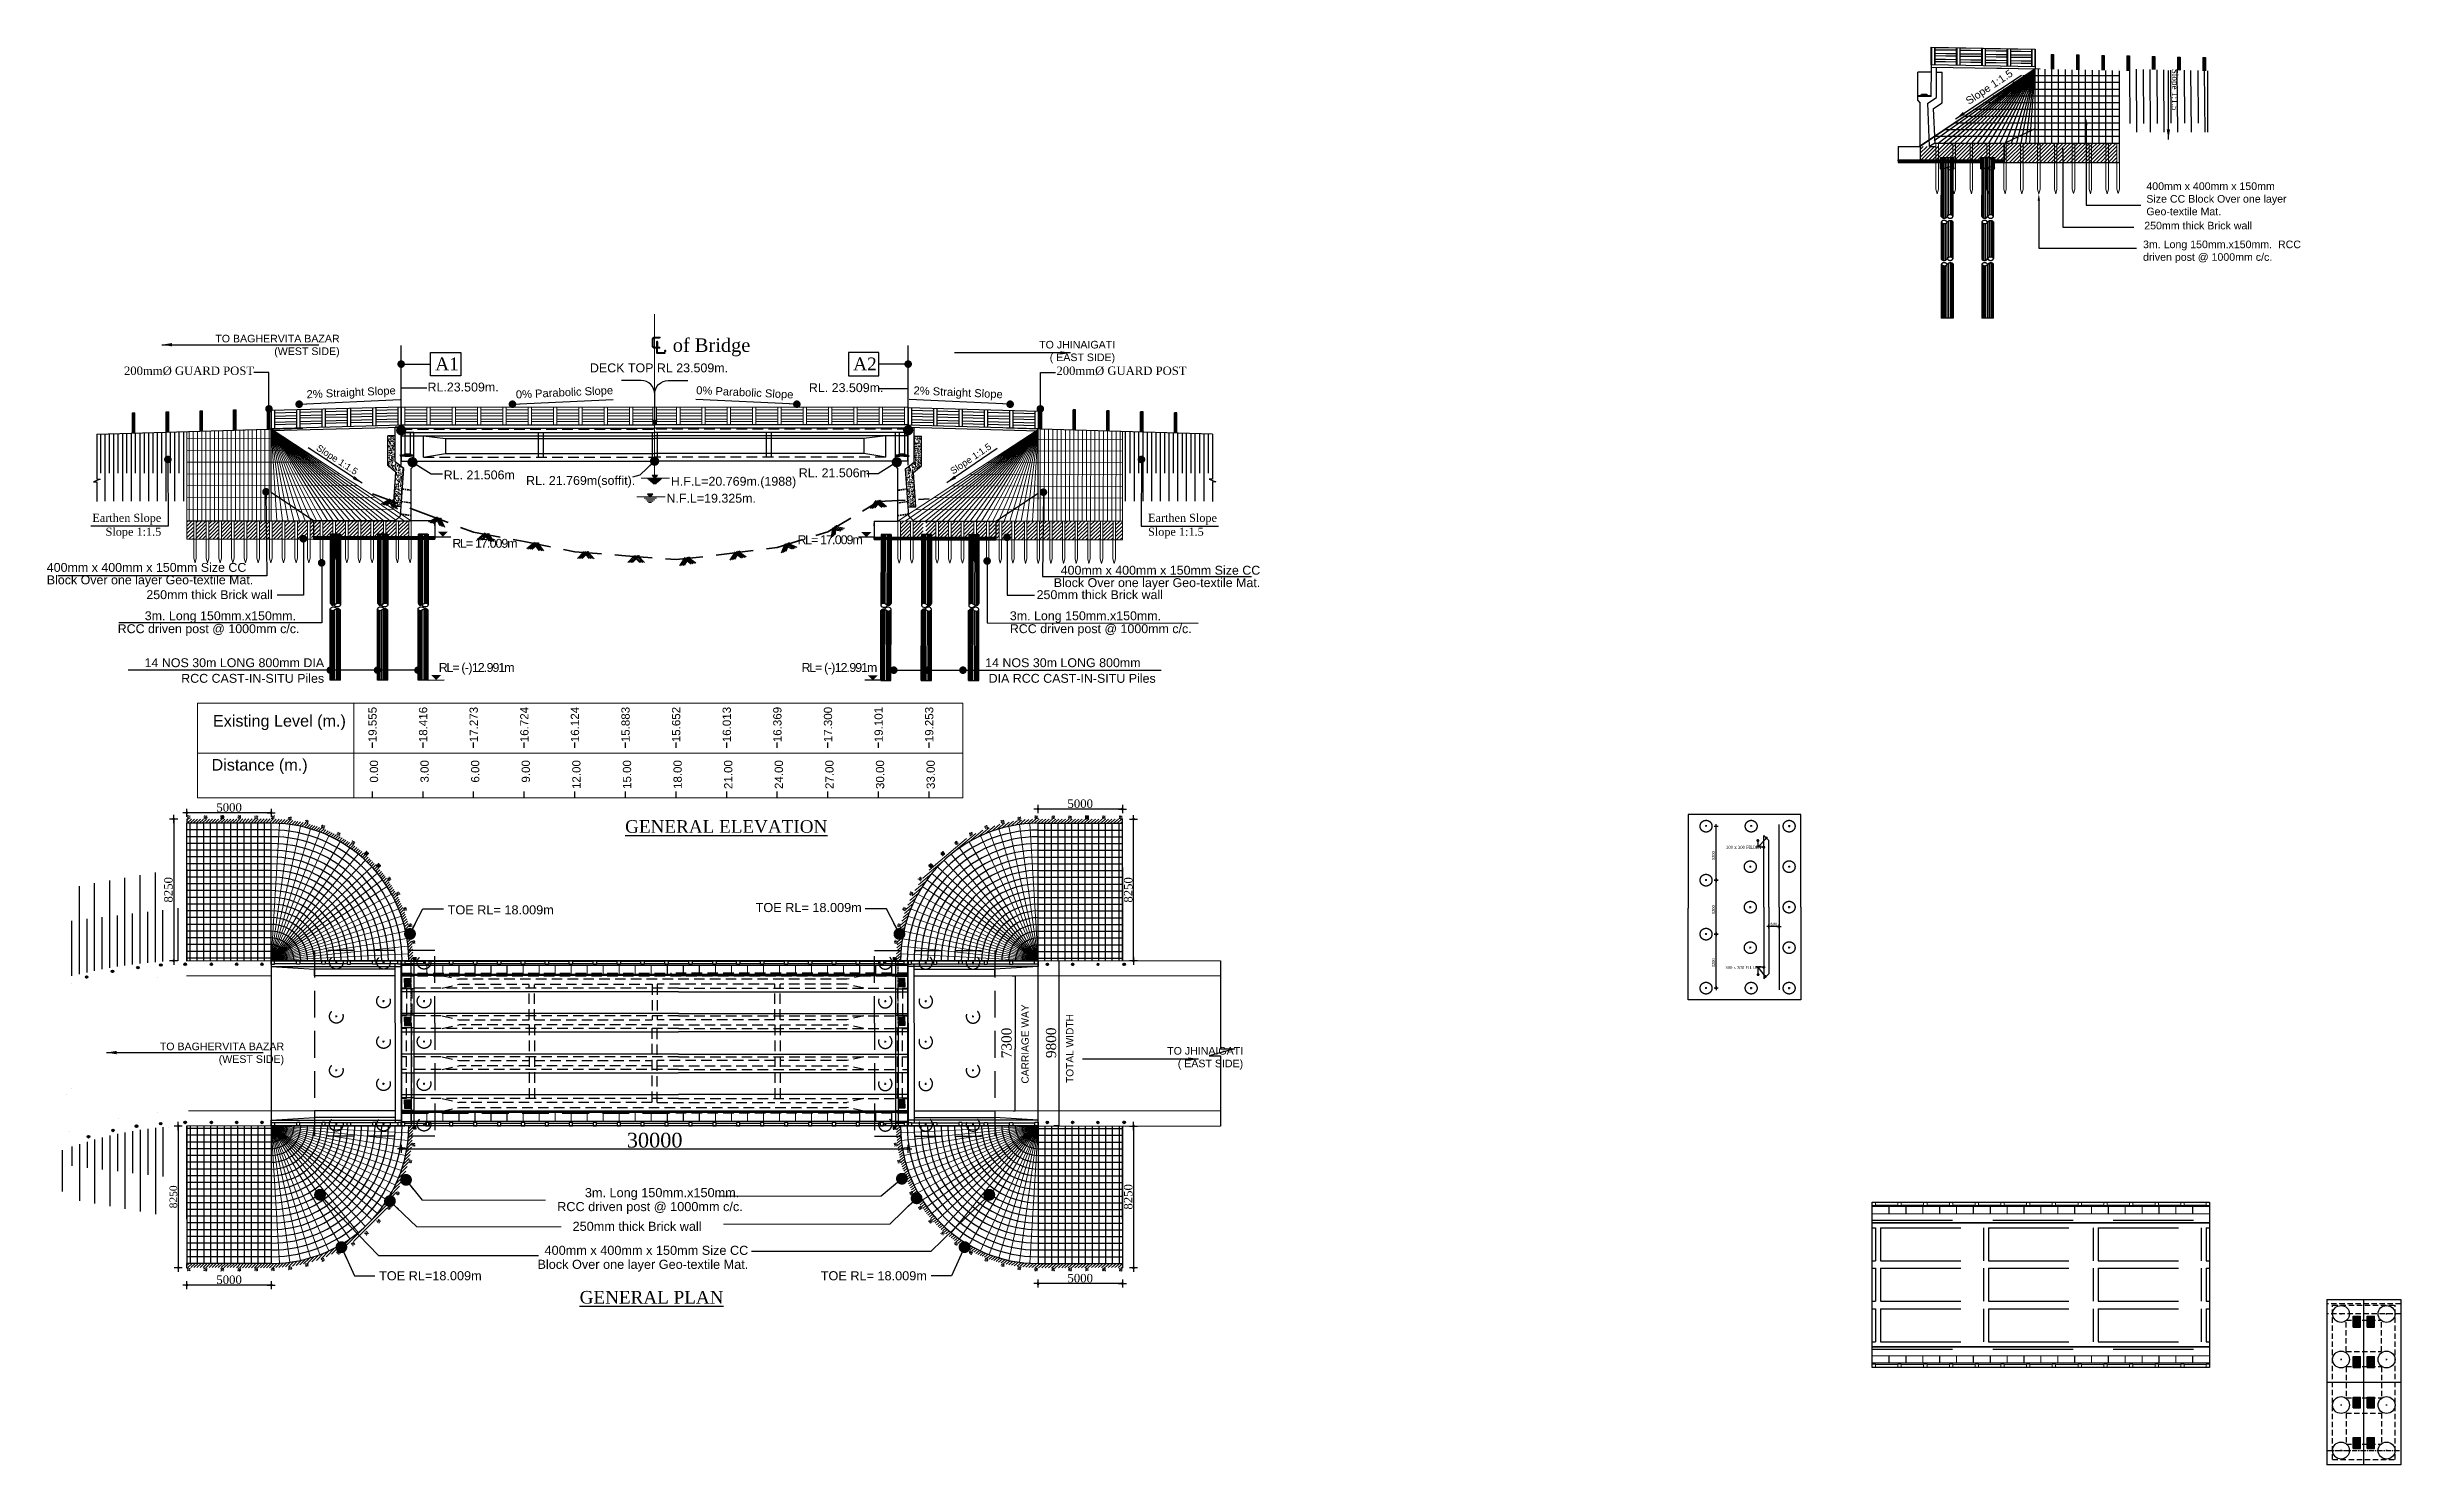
# Model space of a CAD drawing. Header units: millimetres. Extents: x 645430 to 1329725, y -477752 to 44877.
# Drawn here: x 645430 to 784957, y -266791 to -182740 of the extents above; entities that cross this region are included whole.
import ezdxf
from ezdxf.enums import TextEntityAlignment as Align

# ---------------------------------------------------------------- set-up
doc = ezdxf.new("R2010")
doc.units = ezdxf.units.MM
doc.header["$LTSCALE"] = 250
doc.header["$PDMODE"] = 2
for name, pattern in [('ACAD_ISO03W100', [30, 12, -18]), ('CENTER', [2, 1.25, -0.25, 0.25, -0.25]), ('DASHED', [19.05, 12.7, -6.35]), ('DASHED2', [0.375, 0.25, -0.125]), ('HIDDEN', [9.525, 6.35, -3.175])]:
    doc.linetypes.add(name, pattern=pattern)
for name, color, linetype in [('Abutment W Line', 200, 'Continuous'), ('Center Line', 34, 'Continuous'), ('CS_Drawing', 7, 'Continuous'), ('Deck Slab', 11, 'Continuous'), ('dim', 4, 'Continuous'), ('Dimision', 4, 'Continuous'), ('Elevation', 21, 'Continuous'), ('Extra Line', 145, 'Continuous'), ('Girder Line', 7, 'Continuous'), ('hatch', 35, 'Continuous'), ('Hatching', 35, 'Continuous'), ('pier', 11, 'Continuous'), ('Pile', 11, 'Continuous'), ('Pire Line', 11, 'Continuous'), ('POWER_POLE', 230, 'Continuous'), ('Ralling', 6, 'Continuous'), ('SEC', 15, 'Continuous'), ('Text', 7, 'Continuous'), ('TXT', 7, 'Continuous')]:
    doc.layers.add(name, color=color, linetype=linetype)
for name, color, linetype, lineweight in [('Bed Level', 7, 'Continuous', 20), ('Box', 30, 'Continuous', 13), ('Dimention', 7, 'Continuous', 25), ('duct', 151, 'Continuous', 13), ('Footpath', 22, 'Continuous', 20), ('GL', 3, 'HIDDEN', 35), ('Gurd Post', 231, 'Continuous', 30), ('hat2', 108, 'Continuous', 13), ('Railing', 6, 'Continuous', 13), ('RL', 7, 'Continuous', 18), ('TELEPHONE_BOX', 7, 'Continuous', 18)]:
    doc.layers.add(name, color=color, linetype=linetype, lineweight=lineweight)
doc.layers.add('id', color=2, linetype='Continuous', lineweight=13, plot=False)
doc.styles.add('ar', font='arial.ttf')
doc.styles.add('Arial', font='arial.ttf')
doc.styles.add('Bridge Dimision - 1', font='arial.ttf', dxfattribs={"height": 125})
doc.styles.add('ROMANS', font='arial.ttf', dxfattribs={"height": 200})
doc.styles.get("Standard").update_dxf_attribs({"font": 'times.ttf'})
doc.styles.add('TNR', font='times.ttf')
doc.dimstyles.new('ISO-125', dxfattribs={"dimtxt": 125, "dimasz": 1.2, "dimexe": 75, "dimexo": 75, "dimgap": 60, "dimtad": 1, "dimdec": 0, "dimtxsty": 'Standard', "dimblk": 'D_TIC', "dimcen": 52.5, "dimclrd": 256, "dimclre": 256, "dimclrt": 256, "dimadec": 0, "dimazin": 0, "dimtfac": 1, "dimtdec": 0, "dimtix": 1, "dimtmove": 0, "dimatfit": 3, "dimldrblk": 'DOT', "dimfxl": 75, "dimfxlon": 1, "dimlwd": -1, "dimarcsym": 0})
doc.dimstyles.new('ISO-25', dxfattribs={"dimtxt": 75, "dimasz": 45, "dimexe": 125, "dimexo": 75.625, "dimgap": 60, "dimtad": 1, "dimdec": 0, "dimtxsty": 'Standard', "dimblk": 'DOT', "dimcen": 52.5, "dimdle": 100, "dimclrd": 256, "dimclre": 256, "dimclrt": 256, "dimadec": 0, "dimazin": 0, "dimtfac": 1, "dimtdec": 0, "dimtix": 1, "dimtmove": 0, "dimatfit": 3, "dimldrblk": 'DOT', "dimfxl": 1, "dimlwd": -1, "dimarcsym": 0})
doc.dimstyles.get("Standard").update_dxf_attribs({"dimtxt": 0.5, "dimasz": 0.18, "dimexe": 0.18, "dimexo": 0.0625, "dimgap": 0.09, "dimtad": 0, "dimtih": 1, "dimtoh": 1, "dimdec": 4, "dimzin": 0, "dimdsep": 46, "dimtxsty": 'Standard', "dimcen": 0.09, "dimadec": 0, "dimazin": 0, "dimtfac": 1, "dimtdec": 4, "dimtofl": 0, "dimtmove": 0, "dimatfit": 3, "dimfxl": 1, "dimtolj": 1, "dimtzin": 0, "dimarcsym": 0})
pattern_1 = [(45, (9986524.455, 496088.378), (-22.097087, 22.097087), [])]
pattern_2 = [(45, (9986524.455, 493788.378), (-22.097087, 22.097087), [])]
pattern_3 = [(45, (9986524.455, 488888.378), (-22.097087, 22.097087), [])]
pattern_4 = [(50.000418, (-632615.806, -86666.36), (72.873914, -6.375103), [7.62, -83.82]), (355.000418, (-632615.806, -86666.36), (-14.097926, 76.422635), [6.096, -67.056234]), (100.451862, (-632609.73, -86666.89), (58.775988, 70.047529), [6.4760035, -71.236098]), (46.184618, (-632615.81, -86646.04), (108.431739, -16.816141), [11.43, -125.73]), (96.635975, (-632606.77, -86647.44), (94.960932, 98.971142), [9.71401, -106.854243]), (351.184569, (-632615.81, -86646.04), (94.960932, 98.971142), [9.143987, -100.583893]), (21.000418, (-632605.646, -86651.12), (60.6460547, -40.905637), [7.62, -83.82]), (326.000418, (-632605.646, -86651.12), (24.720274, 73.675367), [6.096, -67.056]), (71.451863, (-632600.59, -86654.53), (85.366329, 32.76973), [6.4760035, -71.235975]), (37.5004176, (-632615.806, -86666.362), (1.2351948, 33.8220246), [0, -66.2432, 0, -68.072, 0, -67.31]), (7.5004176, (-632615.806, -86666.36), (26.727573, 40.0724247), [0, -38.8112, 0, -64.7192, 0, -25.654]), (327.5004176, (-632638.463, -86666.362), (54.2362548, -2.2911023), [0, -25.4, 0, -79.248, 0, -105.156]), (317.500418, (-632648.623, -86666.36), (59.2515984, 10.1710283), [0, -33.02, 0, -52.6288, 0, -74.676])]
pattern_5 = [(45, (812447.63, -1287410.71), (-112.253202, 112.253202), [])]
pattern_6 = [(45, (813197.63, -1287410.71), (-112.253202, 112.253202), [])]
pattern_7 = [(45, (813947.63, -1287410.71), (-112.253202, 112.253202), [])]
pattern_8 = [(45, (814697.63, -1287410.71), (-112.253202, 112.253202), [])]
pattern_9 = [(45, (811697.63, -1287410.71), (-112.253202, 112.253202), [])]
pattern_10 = [(45, (810947.63, -1287410.71), (-112.253202, 112.253202), [])]
pattern_11 = [(45, (811697.63, -1287410.71), (-112.253202, 112.253202), [])]
pattern_12 = [(45, (812447.63, -1287410.71), (-112.253202, 112.253202), [])]
pattern_13 = [(45, (813197.63, -1287410.71), (-112.253202, 112.253202), [])]
pattern_14 = [(45, (813947.63, -1287410.71), (-112.253202, 112.253202), [])]
pattern_15 = [(45, (814697.63, -1287410.71), (-112.253202, 112.253202), [])]
pattern_16 = [(45, (815447.63, -1287410.71), (-112.253202, 112.253202), [])]
pattern_17 = [(45, (810197.63, -1287410.71), (-112.253202, 112.253202), [])]

msp = doc.modelspace()

# ---------------------------------------------------------------- texts
at = {"insert": (771747.5, -186501), "char_height": 360, "width": 7083.035, "attachment_point": 3, "rotation": 270}
msp.add_mtext(' Slope 1:1.5', dxfattribs=at)
at = {"ltscale": 10, "char_height": 432, "attachment_point": 1, "rotation": 90, "style": 'ROMANS'}
for s, width, gutter_width, insert in [('CARRIAGE WAY', 7428.142, 750, (703185.4, -244185.5, -17336.1)), ('TOTAL WIDTH', 6190.119, 625, (705837.4, -244152.5, -17336.1))]:
    msp.add_mtext_dynamic_manual_height_columns(s, width=width, gutter_width=gutter_width, heights=[0], dxfattribs=dict(at, insert=insert))
at = {"layer": 'Bed Level', "style": 'Arial'}
for s, p in [('Existing Level (m.)', (655261.5, -223023.6)), ('Distance (m.)', (655177.9, -225631.4))]:
    msp.add_text(s, height=686, dxfattribs=at).set_placement(p)
at = {"layer": 'dim', "ltscale": 10, "char_height": 400, "attachment_point": 5, "rotation": 90}
for s, insert in [('\\A1;{\\H1.5x;7300}', (702307.4, -241778.3, -17338)), ('\\A1;{\\H1.5x;9800}', (704944.7, -241768.2, -17338))]:
    msp.add_mtext(s, dxfattribs=dict(at, insert=insert))
at = {"layer": 'RL', "style": 'Arial'}
for s, p in [('19.555', (664716.3, -221854.5)), ('18.416', (667716.3, -221854.5)), ('17.273', (670716.3, -221854.5)), ('16.724', (673716.3, -221854.5)), ('16.124', (676716.3, -221854.5)), ('15.883', (679716.3, -221854.5)), ('15.652', (682716.3, -221854.5)), ('16.013', (685716.3, -221854.5)), ('16.369', (688716.3, -221854.5)), ('17.300', (691716.3, -221854.5)), ('19.101', (694716.3, -221854.5)), ('19.253', (697716.3, -221854.5)), ('0.00', (664803.4, -225010.4)), ('3.00', (667803.4, -225010.4)), ('6.00', (670803.4, -225010.4)), ('9.00', (673803.4, -225010.4)), ('12.00', (676803.4, -225010.4)), ('15.00', (679803.4, -225010.4)), ('18.00', (682803.4, -225010.4)), ('21.00', (685803.4, -225010.4)), ('24.00', (688803.4, -225010.4)), ('27.00', (691803.4, -225010.4)), ('30.00', (694803.4, -225010.4)), ('33.00', (697803.4, -225010.4))]:
    msp.add_text(s, height=490, rotation=90.206165, dxfattribs=at).set_placement(p, align=Align.MIDDLE_RIGHT)
at = {"layer": 'Text', "linetype": 'Continuous', "ltscale": 250}
for p in [(649987.9, -202175.8), (705260.2, -202175.8)]:
    msp.add_text('200mm%%C GUARD POST', height=496.8, dxfattribs=at).set_placement(p)
at = {"layer": 'Text', "ltscale": 5, "style": 'Bridge Dimision - 1'}
for s, p in [('DECK TOP RL 23.509m.', (677609.3, -202020.8)), ('RL.23.509m. ', (667981.3, -203157.1)), ('RL. 23.509m. ', (690586.4, -203193.5)), ('RL. 21.506m', (668939.8, -208365.5)), ('RL. 21.506m', (689989.2, -208241)), ('RL. 21.769m(soffit).', (673822.5, -208694, -1733.8)), ('N.F.L=19.325m.', (682147.4, -209750.3)), ('H.F.L=20.769m.(1988)', (682404.2, -208744.4, 4334.5))]:
    msp.add_text(s, height=527.344, rotation=0.001667, dxfattribs=at).set_placement(p)
at = {"layer": 'Text', "style": 'ROMANS'}
for rotation, p in [(327.085641, (661346.4, -206604.1)), (34.125543, (699132.9, -208085.8))]:
    msp.add_text('Slope 1:1.5', height=395.136, rotation=rotation, dxfattribs=at).set_placement(p)
at = {"layer": 'Text', "ltscale": 50}
for s, p in [('%%UGENERAL ELEVATION', (679695.7, -229318.8)), ('%%UGENERAL PLAN', (676998.4, -257227.6))]:
    msp.add_text(s, height=750, dxfattribs=at).set_placement(p)
at = {"layer": 'Text'}
for p in [(744954.7, -230272.8), (744910.2, -237396.6)]:
    msp.add_text('300 x 300 FILLET', height=182.812, dxfattribs=at).set_placement(p)
at = {"layer": 'Text', "insert": (761748.3, -184035.5), "char_height": 450, "width": 5493.395, "attachment_point": 3, "rotation": 33.635023, "style": 'ROMANS'}
msp.add_mtext(' Slope 1:1.5', dxfattribs=at)
at = {"layer": 'Text', "ltscale": 5}
for s, insert, char_height, width, attachment_point, rotation, style in [('400mm x 400mm x 150mm Size CC Block Over one layer Geo-textile Mat.', (769866.9, -190760.9), 450, 8644.324, 1, 0.001667, 'ROMANS'), ('250mm thick Brick wall', (769743, -193096.1), 450, 13478.615, 1, 0.001667, 'ROMANS'), ('3m. Long 150mm.x150mm.  RCC driven post @ 1000mm c/c.', (769670.4, -194211.3), 450, 9339.498, 1, 0.001667, 'ROMANS'), ('{\\T0.85;RL= 17.009m}', (669453.8, -212162, -8669), 527.344, 4597.402, 4, 0.001667, 'Bridge Dimision - 1'), ('{\\T0.85;RL= 17.009m}', (693688.9, -211949.8, -17338), 527.344, 4891.136, 6, 359.998333, 'Bridge Dimision - 1'), ('250mm thick Brick wall', (651313.5, -214938.2), 527.344, 33958.739, 1, 0.001667, 'Bridge Dimision - 1'), ('250mm thick Brick wall', (711576.7, -214938.2), 527.344, 33958.739, 3, 359.998333, 'Bridge Dimision - 1'), ('{\\T0.85;RL= (-)12.991m}', (668646.9, -219597.7, -8669), 527.344, 14073.67, 4, 0.001667, 'Bridge Dimision - 1'), ('{\\T0.85;RL= (-)12.991m}', (690151.8, -219597.7, -8669), 527.344, 14073.67, 4, 0.001667, 'Bridge Dimision - 1')]:
    msp.add_mtext(s, dxfattribs=dict(at, insert=insert, char_height=char_height, width=width, attachment_point=attachment_point, rotation=rotation, style=style))
at = {"layer": 'Text', "ltscale": 0.5, "char_height": 450, "width": 12170.492, "attachment_point": 3, "style": 'ROMANS'}
for s, insert in [('TO BAGHERVITA BAZAR\\P(WEST SIDE)', (662772.1, -199794.2, -8669)), ('TO JHINAIGATI\\P ( EAST SIDE)', (708741.3, -200155.5, -13003.5)), ('TO BAGHERVITA BAZAR\\P(WEST SIDE)', (659481.6, -241757.8, -8669)), ('TO JHINAIGATI\\P ( EAST SIDE)', (716329.9, -242018.5, -13003.5))]:
    msp.add_mtext(s, dxfattribs=dict(at, insert=insert))
at = {"layer": 'Text', "insert": (681150.9, -199608.3), "char_height": 800, "width": 12793.362, "attachment_point": 1}
msp.add_mtext('{\\fISOCPEUR|b0|i0|c0|p34;\\H1.5x;℄}. of Bridge', dxfattribs=at)
at = {"layer": 'Text', "char_height": 473.088, "attachment_point": 5, "style": 'ROMANS'}
for s, insert, rotation in [('2% Straight Slope', (663457.5, -203276.8), 2.577533), ('0% Parabolic Slope', (676102.1, -203276.8), 2.577533), ('0% Parabolic Slope', (686788.1, -203276.8), 357.422467), ('2% Straight Slope', (699432.7, -203276.8), 357.422467)]:
    msp.add_mtext(s, dxfattribs=dict(at, insert=insert, rotation=rotation))
at = {"layer": 'Text', "linetype": 'Continuous', "ltscale": 250, "char_height": 480, "width": 4633.356, "line_spacing_factor": 1.027526}
for insert, attachment_point in [((652199.5, -210407.4), 3), ((710690.7, -210407.4), 1)]:
    msp.add_mtext('Earthen Slope Slope 1:1.5', dxfattribs=dict(at, insert=insert, attachment_point=attachment_point))
at = {"layer": 'Text', "linetype": 'Continuous', "ltscale": 250, "char_height": 527.344, "style": 'Bridge Dimision - 1'}
for s, insert, width, attachment_point, rotation, line_spacing_factor in [('400mm x 400mm x 150mm Size CC Block Over one layer Geo-textile Mat.', (645413.2, -213322.7), 12691.831, 1, 0.001667, 0.838528), ('400mm x 400mm x 150mm Size CC Block Over one layer Geo-textile Mat.', (717342.4, -213489.4), 12691.831, 3, 359.998333, 0.838528), ('3m. Long 150mm.x150mm.  RCC driven post @ 1000mm c/c.', (660391.2, -216189), 10832.445, 3, 0.001667, 0.872114), ('3m. Long 150mm.x150mm.  RCC driven post @ 1000mm c/c.', (702499, -216189), 10832.445, 1, 359.998333, 0.872114), ('14 NOS 30m LONG 800mm DIA RCC CAST-IN-SITU Piles', (661852.3, -218971.3), 11284.454, 3, 0.001667, 1.053902), ('14 NOS 30m LONG 800mm\\P DIA RCC CAST-IN-SITU Piles', (701037.9, -218971.3), 11724.649, 1, 359.998333, 1.053902)]:
    msp.add_mtext(s, dxfattribs=dict(at, insert=insert, width=width, attachment_point=attachment_point, rotation=rotation, line_spacing_factor=line_spacing_factor))
at = {"layer": 'Text', "ltscale": 5, "char_height": 538.407, "line_spacing_factor": 0.920461, "style": 'ar'}
for s, insert, attachment_point in [('TOE RL= 18.009m ', (669174.9, -234162.7), 7), ('TOE RL= 18.009m ', (693720.3, -234025), 9), ('TOE RL=18.009m ', (665109.4, -255308.1, -8669), 1), ('TOE RL= 18.009m ', (697580.8, -255308.1, -8669), 3)]:
    msp.add_mtext_dynamic_manual_height_columns(s, width=7002.666, gutter_width=625, heights=[0], dxfattribs=dict(at, insert=insert, attachment_point=attachment_point))
at = {"layer": 'Text', "ltscale": 5, "insert": (686670.2, -250381.5), "char_height": 538.407, "width": 11059.68, "attachment_point": 3, "line_spacing_factor": 0.920461, "style": 'ar'}
msp.add_mtext('3m. Long 150mm.x150mm.  RCC driven post @ 1000mm c/c.', dxfattribs=at)
at = {"layer": 'Text', "insert": (676580.3, -252375.8), "char_height": 538.407, "width": 66005.727, "attachment_point": 1, "style": 'ar'}
msp.add_mtext('250mm thick Brick wall', dxfattribs=at)
at = {"layer": 'Text', "ltscale": 0.5, "insert": (686996.1, -253799.8), "char_height": 538.407, "width": 14032.062, "attachment_point": 3, "line_spacing_factor": 0.92569, "style": 'ar'}
msp.add_mtext('400mm x 400mm x 150mm Size CC Block Over one layer Geo-textile Mat.', dxfattribs=at)
at = {"layer": 'TXT', "style": 'TNR'}
for s, p in [('A1', (668440.3, -201899.9, 47.5)), ('A2', (693213.1, -201899.9, 47.5))]:
    msp.add_text(s, height=756, dxfattribs=at).set_placement(p)

# ---------------------------------------------------------------- blocks, each defined once
blk = doc.blocks.new('*U257')
at = {"layer": 'duct'}
blk.add_line((472.5, -257.5), (472.5, 257.5), dxfattribs=at)
blk.add_lwpolyline([(-472.5, 257.5), (472.5, 257.5), (472.5, -257.5), (-472.5, -257.5)], close=True, dxfattribs=at)
blk = doc.blocks.new('*U258')
at = {"layer": 'duct', "color": 0, "linetype": 'ByBlock', "lineweight": -2}
for p in [(0, 0), (950, 0), (1900, 0), (2850, 0), (3800, 0), (4750, 0), (5700, 0), (6650, 0), (7600, 0), (8550, 0), (9500, 0), (10450, 0), (11400, 0), (12350, 0), (13300, 0), (14250, 0), (15200, 0), (16150, 0), (17100, 0), (18050, 0), (19000, 0), (19950, 0), (20900, 0), (21850, 0), (22800, 0), (23750, 0), (24700, 0), (25650, 0), (26600, 0), (27550, 0), (28500, 0)]:
    blk.add_blockref('*U257', p, dxfattribs=at)
blk = doc.blocks.new('*U263')
at = {"layer": 'Ralling'}
for p, q in [((-713, 75), (512, 75)), ((-713, -75), (512, -75))]:
    blk.add_line(p, q, dxfattribs=at)
blk.add_lwpolyline([(512, 88), (524, 100), (701, 100), (712, 88), (712, -88), (701, -100), (524, -100), (512, -88)], close=True, dxfattribs=at)
blk = doc.blocks.new('*U264')
at = {"layer": 'Ralling', "color": 0, "linetype": 'ByBlock', "lineweight": -2}
for p in [(0, 0), (1418, 0), (2836, 0), (4254, 0), (5672, 0), (7090, 0), (8508, 0), (9926, 0), (11344, 0), (12762, 0), (14180, 0), (15598, 0), (17016, 0), (18434, 0), (19852, 0), (21270, 0), (22688, 0), (24106, 0), (25524, 0), (26942, 0), (28360, 0)]:
    blk.add_blockref('*U263', p, dxfattribs=at)
blk = doc.blocks.new('*U259')
at = {"layer": 'duct'}
blk.add_line((472.5, -257.5), (472.5, 257.5), dxfattribs=at)
blk.add_lwpolyline([(-472.5, 257.5), (472.5, 257.5), (472.5, -257.5), (-472.5, -257.5)], close=True, dxfattribs=at)
blk = doc.blocks.new('*U260')
at = {"layer": 'duct', "color": 0, "linetype": 'ByBlock', "lineweight": -2}
for p in [(0, 0), (950, 0), (1900, 0), (2850, 0), (3800, 0), (4750, 0), (5700, 0), (6650, 0), (7600, 0), (8550, 0), (9500, 0), (10450, 0), (11400, 0), (12350, 0), (13300, 0), (14250, 0), (15200, 0), (16150, 0), (17100, 0), (18050, 0), (19000, 0), (19950, 0), (20900, 0), (21850, 0), (22800, 0), (23750, 0), (24700, 0), (25650, 0), (26600, 0), (27550, 0), (28500, 0)]:
    blk.add_blockref('*U259', p, dxfattribs=at)
blk = doc.blocks.new('*U261')
at = {"layer": 'Ralling'}
for p, q in [((-713, 75), (512, 75)), ((-713, -75), (512, -75))]:
    blk.add_line(p, q, dxfattribs=at)
blk.add_lwpolyline([(512, 88), (524, 100), (701, 100), (712, 88), (712, -88), (701, -100), (524, -100), (512, -88)], close=True, dxfattribs=at)
blk = doc.blocks.new('*U262')
at = {"layer": 'Ralling', "color": 0, "linetype": 'ByBlock', "lineweight": -2}
for p in [(0, 0), (1418, 0), (2836, 0), (4254, 0), (5672, 0), (7090, 0), (8508, 0), (9926, 0), (11344, 0), (12762, 0), (14180, 0), (15598, 0), (17016, 0), (18434, 0), (19852, 0), (21270, 0), (22688, 0), (24106, 0), (25524, 0), (26942, 0), (28360, 0)]:
    blk.add_blockref('*U261', p, dxfattribs=at)
blk = doc.blocks.new('30m deck')
at = {"layer": 'Deck Slab'}
for p, q in [((1085228, -338943), (1055228, -338943)), ((1055228, -338943), (1055228, -348743)), ((1085228, -338943), (1055228, -338943)), ((1055228, -338943), (1085228, -338943)), ((1085228, -348743), (1085228, -338943)), ((1085228, -348743), (1055228, -348743))]:
    blk.add_line(p, q, dxfattribs=at)
at = {"layer": 'Deck Slab', "lineweight": 0}
for p, q in [((1055228, -339793), (1085228, -339793)), ((1055228, -347843), (1085228, -347843)), ((1055228, -347893), (1085228, -347893))]:
    blk.add_line(p, q, dxfattribs=at)
at = {"layer": 'duct'}
for p, q in [((1055228, -339218), (1085228, -339218)), ((1055228, -339223), (1055775, -339223)), ((1055775, -339738), (1055228, -339738)), ((1055228, -339743), (1085228, -339743)), ((1055775, -339223), (1055775, -339738)), ((1055780, -339223), (1056725, -339223)), ((1055780, -339738), (1055780, -339223)), ((1056725, -339738), (1055780, -339738)), ((1055228, -347943), (1085228, -347943)), ((1055775, -347948), (1055228, -347948)), ((1055228, -348468), (1085228, -348468)), ((1055228, -348468), (1085228, -348468)), ((1055775, -348463), (1055775, -347948)), ((1055780, -347948), (1055780, -348463)), ((1055780, -348463), (1056725, -348463))]:
    blk.add_line(p, q, dxfattribs=at)
at = {"layer": 'Elevation', "ltscale": 10}
for p, q in [((1085228, -338943), (1055228, -338943)), ((1055228, -348743), (1055228, -338943)), ((1085228, -348743), (1085228, -338943)), ((1085228, -348743), (1085228, -338943)), ((1085228, -348743), (1055228, -348743))]:
    blk.add_line(p, q, dxfattribs=at)
at = {"layer": 'Girder Line', "linetype": 'Continuous', "ltscale": 0.2}
for p, q in [((1055228, -340568), (1055228, -338943)), ((1071229, -339818), (1055228, -339818)), ((1071229, -339818), (1085228, -339818)), ((1071640, -340793), (1055228, -340793)), ((1071642, -340793), (1085228, -340793)), ((1071640, -342068), (1055228, -342068)), ((1055228, -343168), (1071640, -343168)), ((1071642, -342068), (1085228, -342068)), ((1085228, -343168), (1071642, -343168)), ((1071640, -344493), (1055228, -344493)), ((1071642, -344493), (1085228, -344493)), ((1055228, -345593), (1071640, -345593)), ((1085228, -345593), (1071642, -345593)), ((1055228, -346868), (1071640, -346868)), ((1085228, -346868), (1071642, -346868)), ((1071229, -347868), (1055228, -347868)), ((1071229, -347868), (1085228, -347868))]:
    blk.add_line(p, q, dxfattribs=at)
at = {"layer": 'Girder Line', "linetype": 'DASHED', "ltscale": 0.2}
for p, q in [((1085228, -340568), (1085228, -338943)), ((1055228, -348743), (1055228, -347118)), ((1085228, -348743), (1085228, -347118))]:
    blk.add_line(p, q, dxfattribs=at)
at = {"layer": 'Girder Line', "color": 6, "linetype": 'DASHED2', "ltscale": 10}
for p, q in [((1055228, -339693), (1071229, -339693)), ((1055228, -339843), (1085228, -339843)), ((1057578, -339818), (1058628, -340043)), ((1057628, -340568), (1058628, -340343)), ((1081628, -340043), (1058628, -340043)), ((1058628, -340343), (1062798, -340343)), ((1062798, -342443), (1062798, -340368)), ((1063098, -340343), (1070080, -340343)), ((1063098, -342443), (1063098, -340368)), ((1070080, -340343), (1070080, -342443)), ((1077360, -340343), (1070382, -340343)), ((1070382, -340343), (1070382, -342443)), ((1085228, -339693), (1071229, -339693)), ((1077360, -342443), (1077360, -340343)), ((1081628, -340343), (1077660, -340343)), ((1077660, -342443), (1077660, -340343)), ((1082678, -339818), (1081628, -340043)), ((1082628, -340568), (1081628, -340343)), ((1055528, -340568), (1055228, -340568)), ((1055528, -340568), (1055528, -342218)), ((1071640, -340568), (1055828, -340568)), ((1055828, -340568), (1055828, -342218)), ((1071642, -340568), (1084628, -340568)), ((1084628, -340568), (1084628, -342218)), ((1084928, -340568), (1085228, -340568)), ((1084928, -340568), (1084928, -342218)), ((1085228, -347118), (1085228, -341443)), ((1055528, -342218), (1055228, -342218)), ((1055528, -342968), (1055228, -342968)), ((1055528, -347118), (1055528, -342968)), ((1071640, -342218), (1055828, -342218)), ((1055828, -347118), (1055828, -342968)), ((1071640, -342968), (1055828, -342968)), ((1057628, -342218), (1058628, -342443)), ((1057628, -342968), (1058628, -342743)), ((1058628, -342443), (1062798, -342443)), ((1062798, -342743), (1058628, -342743)), ((1062798, -342743), (1062798, -347318)), ((1063098, -342443), (1070080, -342443)), ((1063098, -342743), (1063098, -347318)), ((1070080, -342743), (1063098, -342743)), ((1070080, -347318), (1070080, -342743)), ((1077360, -342443), (1070382, -342443)), ((1070382, -347343), (1070382, -342743)), ((1070382, -342743), (1077360, -342743)), ((1071642, -342218), (1084628, -342218)), ((1071642, -342968), (1084628, -342968)), ((1077360, -342743), (1077360, -347318)), ((1081628, -342443), (1077660, -342443)), ((1077660, -342743), (1077660, -347318)), ((1077660, -342743), (1081628, -342743)), ((1082628, -342218), (1081628, -342443)), ((1082628, -342968), (1081628, -342743)), ((1084628, -347118), (1084628, -342968)), ((1084928, -342218), (1085228, -342218)), ((1084928, -347118), (1084928, -342968)), ((1084928, -342968), (1085228, -342968)), ((1085228, -342218), (1085228, -342968)), ((1055528, -344643), (1055228, -344643)), ((1055528, -345393), (1055228, -345393)), ((1071640, -344643), (1055828, -344643)), ((1071640, -345393), (1055828, -345393)), ((1057628, -344643), (1058628, -344868)), ((1057628, -345393), (1058628, -345168)), ((1058628, -344868), (1062798, -344868)), ((1062798, -345168), (1058628, -345168)), ((1063098, -344868), (1070080, -344868)), ((1070080, -345168), (1063098, -345168)), ((1077360, -344868), (1070382, -344868)), ((1070382, -345168), (1077360, -345168)), ((1071642, -344643), (1084628, -344643)), ((1071642, -345393), (1084628, -345393)), ((1081628, -344868), (1077660, -344868)), ((1077660, -345168), (1081628, -345168)), ((1082628, -344643), (1081628, -344868)), ((1082628, -345393), (1081628, -345168)), ((1084928, -344643), (1085228, -344643)), ((1084928, -345393), (1085228, -345393)), ((1085228, -344643), (1085228, -345393)), ((1055528, -347118), (1055228, -347118)), ((1071640, -347118), (1055828, -347118)), ((1057628, -347118), (1058628, -347343)), ((1062798, -347343), (1058628, -347343)), ((1070080, -347343), (1063098, -347343)), ((1070382, -347343), (1077360, -347343)), ((1071642, -347118), (1084628, -347118)), ((1077660, -347343), (1081628, -347343)), ((1082628, -347118), (1081628, -347343)), ((1084928, -347118), (1085228, -347118)), ((1057628, -347868), (1058628, -347643)), ((1058628, -347643), (1081628, -347643)), ((1085228, -347993), (1071229, -347993)), ((1082628, -347868), (1081628, -347643))]:
    blk.add_line(p, q, dxfattribs=at)
at = {"layer": 'Girder Line', "color": 6, "linetype": 'HIDDEN', "ltscale": 25}
for p, q in [((1070231, -342218), (1070230, -342218)), ((1070231, -342218), (1070230, -342218)), ((1070231, -342218), (1070230, -342218)), ((1070231, -342218), (1070230, -342218)), ((1070231, -342218), (1070232, -342218)), ((1070231, -342218), (1070232, -342218)), ((1070231, -342218), (1070232, -342218)), ((1070231, -342218), (1070232, -342218)), ((1070231, -344643), (1070230, -344643)), ((1070231, -344643), (1070230, -344643)), ((1070231, -344643), (1070230, -344643)), ((1070231, -344643), (1070230, -344643)), ((1070231, -344643), (1070232, -344643)), ((1070231, -344643), (1070232, -344643)), ((1070231, -344643), (1070232, -344643)), ((1070231, -344643), (1070232, -344643))]:
    blk.add_line(p, q, dxfattribs=at)
at = {"layer": 'Girder Line', "color": 6, "linetype": 'DASHED', "ltscale": 0.5}
blk.add_line((1055228, -347993), (1071229, -347993), dxfattribs=at)
at = {"layer": 'Ralling'}
for p, q in [((1055228, -346944), (1055228, -338944)), ((1055428, -348568), (1056678, -348568)), ((1055428, -348718), (1056678, -348718))]:
    blk.add_line(p, q, dxfattribs=at)
at = {"layer": 'Ralling', "ltscale": 10}
blk.add_line((1055228, -346944), (1055228, -338944), dxfattribs=at)
at = {"layer": 'Ralling', "elevation": 0}
for points in [[(1055228, -338955), (1055240, -338943), (1055416, -338943), (1055428, -338955), (1055428, -339131), (1055416, -339143), (1055240, -339143), (1055228, -339131)], [(1055228, -348731), (1055240, -348743), (1055416, -348743), (1055428, -348731), (1055428, -348555), (1055416, -348543), (1055240, -348543), (1055228, -348555)], [(1056678, -348731), (1056690, -348743), (1056866, -348743), (1056878, -348731), (1056878, -348555), (1056866, -348543), (1056690, -348543), (1056678, -348555)]]:
    blk.add_lwpolyline(points, close=True, dxfattribs=at)
at = {"layer": 'duct', "xscale": -1, "rotation": 180}
blk.add_blockref('*U258', (1056253, -339481), dxfattribs=at)
at = {"layer": 'duct'}
blk.add_blockref('*U260', (1056253, -348206), dxfattribs=at)
at = {"layer": 'Ralling'}
blk.add_blockref('*U264', (1056140, -339043), dxfattribs=at)
at = {"layer": 'Ralling', "xscale": -1, "rotation": 180}
blk.add_blockref('*U262', (1056140, -348643), dxfattribs=at)
blk = doc.blocks.new('6 ABUT P')
at = {"layer": 'hatch', "linetype": 'Continuous', "lineweight": 13}
h = blk.add_hatch(dxfattribs=at)
h.set_pattern_fill('ANSI31', color=256, scale=250, style=0)
h.set_pattern_definition(pattern_1)
h.paths.add_polyline_path([(10269019, 282427), (10268669, 282427), (10268669, 282677), (10269019, 282677)])
h = blk.add_hatch(dxfattribs=at)
h.set_pattern_fill('ANSI31', color=256, scale=250, style=0)
h.set_pattern_definition(pattern_1)
h.paths.add_polyline_path([(10269019, 282427), (10268669, 282427), (10268669, 282177), (10269019, 282177)])
h = blk.add_hatch(dxfattribs=at)
h.set_pattern_fill('ANSI31', color=256, scale=250, style=0)
h.set_pattern_definition(pattern_2)
h.paths.add_polyline_path([(10269019, 280127), (10268669, 280127), (10268669, 280377), (10269019, 280377)])
h = blk.add_hatch(dxfattribs=at)
h.set_pattern_fill('ANSI31', color=256, scale=250, style=0)
h.set_pattern_definition(pattern_2)
h.paths.add_polyline_path([(10269019, 280127), (10268669, 280127), (10268669, 279877), (10269019, 279877)])
h = blk.add_hatch(dxfattribs=at)
h.set_pattern_fill('ANSI31', color=256, scale=250, style=0)
h.set_pattern_definition(pattern_3)
h.paths.add_polyline_path([(10269019, 275227), (10268669, 275227), (10268669, 275477), (10269019, 275477)])
h = blk.add_hatch(dxfattribs=at)
h.set_pattern_fill('ANSI31', color=256, scale=250, style=0)
h.set_pattern_definition(pattern_3)
h.paths.add_polyline_path([(10269019, 275227), (10268669, 275227), (10268669, 274977), (10269019, 274977)])
at = {"layer": 'Abutment W Line', "ltscale": 5}
for p, q in [((10260769, 283715), (10260769, 283377)), ((10268119, 280039), (10268119, 283539)), ((10269219, 283727), (10268469, 283727)), ((10268469, 280027), (10268469, 283727)), ((10269219, 283477), (10268469, 283477)), ((10269219, 283727), (10269219, 273927)), ((10268119, 283227), (10263324, 283227)), ((10263324, 282827), (10263324, 283227)), ((10268119, 282827), (10263324, 282827)), ((10268119, 280027), (10268119, 274127)), ((10268469, 280027), (10268469, 273927)), ((10260769, 273939), (10260769, 274277)), ((10263324, 274827), (10263324, 274427)), ((10268119, 274827), (10263324, 274827)), ((10268119, 274427), (10263324, 274427)), ((10269219, 274177), (10268469, 274177)), ((10269219, 273927), (10268469, 273927))]:
    blk.add_line(p, q, dxfattribs=at)
at = {"layer": 'Abutment W Line'}
for p, q in [((10260769, 283377), (10263324, 283227)), ((10260769, 274277), (10263324, 274427))]:
    blk.add_line(p, q, dxfattribs=at)
at = {"layer": 'Abutment W Line', "linetype": 'DASHED2'}
blk.add_line((10269069, 280027), (10269069, 283727), dxfattribs=at)
at = {"layer": 'Extra Line'}
for p, q in [((10264676, 283627), (10264571, 283627)), ((10264624, 283667), (10264624, 283587)), ((10267476, 283627), (10267371, 283627)), ((10267424, 283680), (10267424, 283600)), ((10269876, 283627), (10269771, 283627)), ((10269824, 283680), (10269824, 283575)), ((10264624, 280379), (10264624, 280478)), ((10267476, 281327), (10267371, 281327)), ((10267476, 281327), (10267371, 281327)), ((10267424, 281380), (10267424, 281327)), ((10267424, 281275), (10267424, 281327)), ((10269876, 281327), (10269771, 281327)), ((10269876, 281327), (10269771, 281327)), ((10269824, 281380), (10269824, 281327)), ((10269824, 281275), (10269824, 281327)), ((10264676, 280425), (10264571, 280425)), ((10264676, 280425), (10264571, 280425)), ((10269876, 278927), (10269771, 278927)), ((10269824, 278875), (10269824, 278980)), ((10264676, 277227), (10264571, 277227)), ((10264676, 277227), (10264571, 277227)), ((10264624, 277181), (10264624, 277280)), ((10269876, 276427), (10269771, 276427)), ((10269824, 276375), (10269824, 276480)), ((10264676, 274027), (10264571, 274027)), ((10264624, 273981), (10264624, 274080)), ((10267476, 274027), (10267371, 274027)), ((10267424, 273974), (10267424, 274082)), ((10269876, 274027), (10269771, 274027)), ((10269824, 273975), (10269824, 274080))]:
    blk.add_line(p, q, dxfattribs=at)
at = {"layer": 'hatch', "linetype": 'Continuous', "lineweight": 25}
for p, q in [((10269219, 282802), (10268469, 282802)), ((10269219, 282052), (10268469, 282052)), ((10269219, 280502), (10268469, 280502)), ((10269219, 279752), (10268469, 279752)), ((10269219, 275602), (10268469, 275602)), ((10269219, 274852), (10268469, 274852))]:
    blk.add_line(p, q, dxfattribs=at)
for points in [[(10268669, 282427), (10268669, 282677), (10269019, 282677), (10269019, 282427)], [(10268669, 282427), (10268669, 282177), (10269019, 282177), (10269019, 282427)], [(10268669, 280127), (10268669, 280377), (10269019, 280377), (10269019, 280127)], [(10268669, 280127), (10268669, 279877), (10269019, 279877), (10269019, 280127)], [(10268669, 275227), (10268669, 275477), (10269019, 275477), (10269019, 275227)], [(10268669, 275227), (10268669, 274977), (10269019, 274977), (10269019, 275227)]]:
    blk.add_lwpolyline(points, dxfattribs=at)
at = {"layer": 'Pile', "linetype": 'DASHED', "ltscale": 0.5}
for p, q in [((10263324, 284327), (10263324, 273327)), ((10270469, 284327), (10263324, 284327)), ((10270469, 280027), (10270469, 284327)), ((10270469, 280027), (10270469, 273327)), ((10270469, 273327), (10263324, 273327))]:
    blk.add_line(p, q, dxfattribs=at)
at = {"layer": 'Pile', "linetype": 'DASHED', "ltscale": 2}
for p, q in [((10269069, 280027), (10269069, 273927)), ((10267476, 278927), (10267371, 278927)), ((10267424, 278875), (10267424, 278980)), ((10267476, 276427), (10267371, 276427)), ((10267424, 276375), (10267424, 276480))]:
    blk.add_line(p, q, dxfattribs=at)
at = {"layer": 'Pile', "linetype": 'DASHED', "ltscale": 0.5}
for centre in [(10264624, 283628), (10267424, 283628), (10269824, 283628), (10264624, 280425), (10267424, 281328), (10269824, 281328), (10267424, 278928), (10269824, 278928), (10264624, 277227), (10267424, 276428), (10269824, 276428), (10264624, 274027), (10267424, 274027), (10269824, 274028)]:
    blk.add_circle(centre, 400, dxfattribs=at)
at = {"layer": 'Ralling'}
for p, q in [((10260769, 283377), (10268469, 283377)), ((10268457, 283727), (10260824, 283727)), ((10260824, 283727), (10268469, 283727)), ((10262269, 283715), (10260969, 283715)), ((10262269, 283539), (10260969, 283539)), ((10263769, 283715), (10262469, 283715)), ((10263769, 283539), (10262469, 283539)), ((10265269, 283715), (10263969, 283715)), ((10265269, 283539), (10263969, 283539)), ((10266769, 283715), (10265469, 283715)), ((10266769, 283539), (10265469, 283539)), ((10268269, 283715), (10266969, 283715)), ((10268269, 283539), (10266969, 283539)), ((10260769, 274277), (10268469, 274277)), ((10268457, 273927), (10260824, 273927)), ((10260824, 273927), (10268469, 273927)), ((10262269, 274115), (10260969, 274115)), ((10262269, 273939), (10260969, 273939)), ((10263769, 274115), (10262469, 274115)), ((10263769, 273939), (10262469, 273939)), ((10265269, 274115), (10263969, 274115)), ((10265269, 273939), (10263969, 273939)), ((10266769, 274115), (10265469, 274115)), ((10266769, 273939), (10265469, 273939)), ((10268269, 274115), (10266969, 274115)), ((10268269, 273939), (10266969, 273939))]:
    blk.add_line(p, q, dxfattribs=at)
for points in [[(10260781, 283527), (10260957, 283527), (10260969, 283539), (10260969, 283715), (10260957, 283727), (10260781, 283727), (10260769, 283715), (10260769, 283539)], [(10262457, 283527), (10262281, 283527), (10262269, 283539), (10262269, 283715), (10262281, 283727), (10262457, 283727), (10262469, 283715), (10262469, 283539)], [(10263957, 283527), (10263781, 283527), (10263769, 283539), (10263769, 283715), (10263781, 283727), (10263957, 283727), (10263969, 283715), (10263969, 283539)], [(10265281, 283527), (10265457, 283527), (10265469, 283539), (10265469, 283715), (10265457, 283727), (10265281, 283727), (10265269, 283715), (10265269, 283539)], [(10266957, 283527), (10266781, 283527), (10266769, 283539), (10266769, 283715), (10266781, 283727), (10266957, 283727), (10266969, 283715), (10266969, 283539)], [(10268457, 283527), (10268281, 283527), (10268269, 283539), (10268269, 283715), (10268281, 283727), (10268457, 283727), (10268469, 283715), (10268469, 283539)], [(10260781, 274127), (10260957, 274127), (10260969, 274115), (10260969, 273939), (10260957, 273927), (10260781, 273927), (10260769, 273939), (10260769, 274115)], [(10262457, 274127), (10262281, 274127), (10262269, 274115), (10262269, 273939), (10262281, 273927), (10262457, 273927), (10262469, 273939), (10262469, 274115)], [(10263957, 274127), (10263781, 274127), (10263769, 274115), (10263769, 273939), (10263781, 273927), (10263957, 273927), (10263969, 273939), (10263969, 274115)], [(10265281, 274127), (10265457, 274127), (10265469, 274115), (10265469, 273939), (10265457, 273927), (10265281, 273927), (10265269, 273939), (10265269, 274115)], [(10266957, 274127), (10266781, 274127), (10266769, 274115), (10266769, 273939), (10266781, 273927), (10266957, 273927), (10266969, 273939), (10266969, 274115)], [(10268457, 274127), (10268281, 274127), (10268269, 274115), (10268269, 273939), (10268281, 273927), (10268457, 273927), (10268469, 273939), (10268469, 274115)]]:
    blk.add_lwpolyline(points, close=True, dxfattribs=at)
blk = doc.blocks.new('*U189')
at = {"layer": 'Footpath', "ltscale": 0.5}
h = blk.add_hatch(dxfattribs=at)
h.set_pattern_fill('AR-CONC', color=1, scale=0.4, angle=0.00042)
h.set_pattern_definition(pattern_4)
h.paths.add_polyline_path([(200, 200), (0, 200), (0, 0), (200, 0)])
at = {"layer": 'Footpath', "color": 1, "ltscale": 0.5, "const_width": 0.1}
blk.add_lwpolyline([(0, 200), (200, 200), (200, 0), (0, 0), (0, 200)], dxfattribs=at)
blk = doc.blocks.new('*U190')
at = {"color": 0, "linetype": 'ByBlock', "lineweight": -2, "transparency": 16777216}
for p, rotation in [((624950, 84095), 359.999582372888), ((625950, 84095), 359.999582372888), ((626950, 84095), 359.999582372888), ((627950, 84095), 359.999582372888), ((628950, 84095), 359.999582372888), ((629950, 84095), 359.999582372888), ((630947, 84036), 353.1790738681962), ((631931, 83858), 346.3581477354862), ((632886, 83565), 339.5372216027764), ((633800, 83161), 332.7162954700663), ((634660, 82651), 325.8953693373563), ((635452, 82042), 319.0744432046463), ((636167, 81344), 312.2535170719363), ((636794, 80565), 305.4325909392263), ((637324, 79718), 298.6116648065165), ((637749, 78814), 291.7907386738066), ((638064, 77865), 284.9698125410965), ((638265, 76886), 278.1488864083865), ((638347, 75890), 271.3279602756766)]:
    blk.add_blockref('*U189', p, dxfattribs=dict(at, rotation=rotation))
blk = doc.blocks.new('*U193')
at = {"layer": 'Footpath', "ltscale": 0.5}
h = blk.add_hatch(dxfattribs=at)
h.set_pattern_fill('AR-CONC', color=1, scale=0.4, angle=0.00042)
h.set_pattern_definition(pattern_4)
h.paths.add_polyline_path([(200, 200), (0, 200), (0, 0), (200, 0)])
at = {"layer": 'Footpath', "color": 1, "ltscale": 0.5, "const_width": 0.1}
blk.add_lwpolyline([(0, 200), (200, 200), (200, 0), (0, 0), (0, 200)], dxfattribs=at)
blk = doc.blocks.new('*U194')
at = {"color": 0, "linetype": 'ByBlock', "lineweight": -2, "transparency": 16777216}
for p, rotation in [((-9926598, 1026157), 355.2677959892458), ((-9925601, 1026075), 355.2677959892458), ((-9924605, 1025992), 355.2677959892458), ((-9923608, 1025910), 355.2677959892458), ((-9922612, 1025827), 355.2677959892458), ((-9921615, 1025745), 355.2677959892458), ((-9920626, 1025603), 348.4472874856089), ((-9919660, 1025345), 341.6263613528989), ((-9918732, 1024974), 334.8054352201889), ((-9917855, 1024496), 327.984509087479), ((-9917040, 1023916), 321.163582954769), ((-9916300, 1023244), 314.3426568220591), ((-9915646, 1022489), 307.5217306893492), ((-9915085, 1021662), 300.7008045566394), ((-9914627, 1020774), 293.8798784239295), ((-9914277, 1019838), 287.0589522912196), ((-9914042, 1018866), 280.2380261585097), ((-9913923, 1017874), 273.4171000257999), ((-9913923, 1016875), 266.59617389309)]:
    blk.add_blockref('*U193', p, dxfattribs=dict(at, rotation=rotation))
blk = doc.blocks.new('*U191')
at = {"layer": 'Footpath', "ltscale": 0.5}
h = blk.add_hatch(dxfattribs=at)
h.set_pattern_fill('AR-CONC', color=1, scale=0.4, angle=0.00042)
h.set_pattern_definition(pattern_4)
h.paths.add_polyline_path([(200, 200), (0, 200), (0, 0), (200, 0)])
at = {"layer": 'Footpath', "color": 1, "ltscale": 0.5, "const_width": 0.1}
blk.add_lwpolyline([(0, 200), (200, 200), (200, 0), (0, 0), (0, 200)], dxfattribs=at)
blk = doc.blocks.new('*U192')
at = {"color": 0, "linetype": 'ByBlock', "lineweight": -2, "transparency": 16777216}
for p, rotation in [((624950, 84095), 359.9995823720152), ((625950, 84095), 359.9995823720152), ((626950, 84095), 359.9995823720152), ((627950, 84095), 359.9995823720152), ((628950, 84095), 359.9995823720152), ((629950, 84095), 359.9995823720152), ((630947, 84036), 353.1790738681071), ((631931, 83858), 346.3581477353964), ((632886, 83565), 339.5372216026853), ((633800, 83161), 332.7162954699742), ((634660, 82651), 325.8953693372631), ((635452, 82042), 319.074443204552), ((636167, 81344), 312.2535170718409), ((636794, 80565), 305.4325909391298), ((637324, 79718), 298.6116648064188), ((637749, 78814), 291.7907386737077), ((638064, 77865), 284.9698125409967), ((638265, 76886), 278.1488864082856), ((638347, 75890), 271.3279602755745)]:
    blk.add_blockref('*U191', p, dxfattribs=dict(at, rotation=rotation))
blk = doc.blocks.new('_Dot')
at = {"color": 0, "linetype": 'ByBlock', "lineweight": -2}
blk.add_line((-0.5, 0), (-1, 0), dxfattribs=at)
at = {"color": 0, "linetype": 'ByBlock', "const_width": 0.5}
blk.add_lwpolyline([(-0.25, 0, 1), (0.25, 0, 1)], format="xyb", close=True, dxfattribs=at)
blk = doc.blocks.new('37m deck half')
at = {"layer": 'Deck Slab', "ltscale": 5}
for p, q in [((25, 2182), (15025, 2182)), ((25, 32), (25, 2182)), ((25, 1732), (15025, 1732)), ((25, 1532), (15025, 1532)), ((25, 32), (15025, 32))]:
    blk.add_line(p, q, dxfattribs=at)
at = {"layer": 'Girder Line', "ltscale": 0.2}
blk.add_line((25, 1982), (15025, 1982), dxfattribs=at)
at = {"layer": 'Girder Line', "linetype": 'DASHED', "ltscale": 0.2}
for p, q in [((25, 1932), (15025, 1932)), ((1325, 282), (15025, 282))]:
    blk.add_line(p, q, dxfattribs=at)
at = {"layer": 'Girder Line', "linetype": 'HIDDEN', "ltscale": 2}
for p, q in [((225, 1732, -8838), (225, 332, 13)), ((525, 1732, -8738), (525, 332, -13)), ((8125, 1732, -8838), (8125, 282, 13)), ((8425, 1732, -8738), (8425, 282, -13)), ((14875, 1732, -8838), (14875, 282, 13)), ((225, 332), (525, 332))]:
    blk.add_line(p, q, dxfattribs=at)
at = {"layer": 'Girder Line', "linetype": 'HIDDEN', "ltscale": 0.2}
blk.add_line((8125, 282), (8425, 282), dxfattribs=at)
at = {"layer": 'hatch'}
for p, q in [((1325, 282), (1325, 1532)), ((1325, 1532), (2625, 1382)), ((1325, 282), (2625, 482)), ((2625, 1382), (15025, 1382)), ((2625, 1382), (2625, 482)), ((2625, 482), (15025, 482))]:
    blk.add_line(p, q, dxfattribs=at)
at = {"layer": 'id', "ltscale": 5}
blk.add_line((0, 0), (0, -202), dxfattribs=at)
at = {"layer": 'Railing', "ltscale": 5}
for p, q in [((25, 2182), (25, 3232)), ((25, 3232), (15025, 3232)), ((225, 2182), (225, 3232)), ((225, 3082), (1525, 3082)), ((225, 2882), (1525, 2882)), ((1525, 2186), (1525, 3232)), ((1725, 2194), (1725, 3232)), ((1725, 3082), (3025, 3082)), ((1725, 2882), (3025, 2882)), ((3225, 2194), (3225, 3232)), ((3225, 3082), (4525, 3082)), ((3225, 2882), (4525, 2882)), ((4725, 2194), (4725, 3232)), ((4725, 3082), (6025, 3082)), ((4725, 2882), (6025, 2882)), ((6225, 2194), (6225, 3232)), ((6225, 3082), (7525, 3082)), ((6225, 2882), (7525, 2882)), ((7725, 2194), (7725, 3232)), ((7725, 3082), (9025, 3082)), ((7725, 2882), (9025, 2882)), ((9225, 2194), (9225, 3232)), ((9225, 3082), (10525, 3082)), ((9225, 2882), (10525, 2882)), ((10725, 2194), (10725, 3232)), ((10725, 3082), (12025, 3082)), ((10725, 2882), (12025, 2882)), ((12225, 2194), (12225, 3232)), ((12225, 3082), (13525, 3082)), ((12225, 2882), (13525, 2882)), ((13725, 2194), (13725, 3232)), ((13725, 3082), (14925, 3082)), ((13725, 2882), (14925, 2882)), ((225, 2732), (1525, 2732)), ((225, 2532), (1525, 2532)), ((225, 2382), (1525, 2382)), ((1725, 2732), (3025, 2732)), ((1725, 2532), (3025, 2532)), ((1725, 2382), (3025, 2382)), ((3225, 2732), (4525, 2732)), ((3225, 2532), (4525, 2532)), ((3225, 2382), (4525, 2382)), ((4725, 2732), (6025, 2732)), ((4725, 2532), (6025, 2532)), ((4725, 2382), (6025, 2382)), ((6225, 2732), (7525, 2732)), ((6225, 2532), (7525, 2532)), ((6225, 2382), (7525, 2382)), ((7725, 2732), (9025, 2732)), ((7725, 2532), (9025, 2532)), ((7725, 2382), (9025, 2382)), ((9225, 2732), (10525, 2732)), ((9225, 2532), (10525, 2532)), ((9225, 2382), (10525, 2382)), ((10725, 2732), (12025, 2732)), ((10725, 2532), (12025, 2532)), ((10725, 2382), (12025, 2382)), ((12225, 2732), (13525, 2732)), ((12225, 2532), (13525, 2532)), ((12225, 2382), (13525, 2382)), ((13725, 2732), (14925, 2732)), ((13725, 2532), (14925, 2532)), ((13725, 2382), (14925, 2382))]:
    blk.add_line(p, q, dxfattribs=at)
for points in [[(25, 2182), (25, 3232), (225, 3232), (225, 2182)], [(1525, 2182), (1525, 3232), (1725, 3232), (1725, 2182)], [(3025, 2182), (3025, 3232), (3225, 3232), (3225, 2182)], [(4525, 2182), (4525, 3232), (4725, 3232), (4725, 2182)], [(6025, 2182), (6025, 3232), (6225, 3232), (6225, 2182)], [(7525, 2182), (7525, 3232), (7725, 3232), (7725, 2182)], [(9025, 2182), (9025, 3232), (9225, 3232), (9225, 2182)], [(10525, 2182), (10525, 3232), (10725, 3232), (10725, 2182)], [(12025, 2182), (12025, 3232), (12225, 3232), (12225, 2182)], [(13525, 2182), (13525, 3232), (13725, 3232), (13725, 2182)], [(14925, 2182), (14925, 3232), (15025, 3232)]]:
    blk.add_lwpolyline(points, dxfattribs=at)
blk = doc.blocks.new('D_TIC')
at = {"layer": 'Dimision', "ltscale": 5}
for p, q in [((-60, 0), (60, 0)), ((0, 60), (0, -60))]:
    blk.add_line(p, q, dxfattribs=at)
at = {"layer": 'Dimision', "ltscale": 5, "const_width": 20}
blk.add_lwpolyline([(-10, 0, 1), (10, 0, 1)], format="xyb", close=True, dxfattribs=at)
blk = doc.blocks.new('*D197')
at = {"layer": 'Defpoints', "color": 0, "ltscale": 10, "transparency": 16777216}
for p in [(666445, -245949), (696445, -245799), (696445, -248055)]:
    blk.add_point(p, dxfattribs=at)
at = {"layer": 'dim', "lineweight": -2, "ltscale": 10, "transparency": 16777216}
for p, q in [((666445, -247980), (666445, -248130)), ((696445, -247980), (696445, -248130))]:
    blk.add_line(p, q, dxfattribs=at)
at = {"layer": 'dim', "ltscale": 10, "transparency": 16777216}
blk.add_line((666449, -248055), (696441, -248055), dxfattribs=at)
at = {"layer": 'dim', "ltscale": 10, "transparency": 16777216, "xscale": 4, "yscale": 4, "zscale": 4, "rotation": 180}
blk.add_blockref('D_TIC', (666445, -248055), dxfattribs=at)
at = {"layer": 'dim', "ltscale": 10, "transparency": 16777216, "xscale": 4, "yscale": 4, "zscale": 4}
blk.add_blockref('D_TIC', (696445, -248055), dxfattribs=at)
at = {"layer": 'dim', "ltscale": 10, "transparency": 16777216, "insert": (681445, -247546), "char_height": 500, "attachment_point": 5}
blk.add_mtext('{\\H1.75x;30000}', dxfattribs=at)
blk = doc.blocks.new('a-pile')
at = {"layer": 'Hatching', "ltscale": 5}
for p, q in [((-263, -3821), (-263, -3964)), ((-263, -4115), (-263, -7946)), ((-234, -3821), (-234, -3964)), ((-234, -4115), (-234, -7928)), ((-194, -3821), (-194, -3964)), ((-194, -4115), (-194, -7913)), ((-137, -3821), (-137, -3964)), ((-137, -4115), (-137, -7905)), ((-60, -3821), (-60, -3964)), ((-60, -4115), (-60, -7928)), ((55, -3821), (55, -3964)), ((55, -4115), (55, -8000)), ((137, -3821), (137, -3964)), ((137, -4115), (137, -8036)), ((200, -3821), (200, -3964)), ((200, -4115), (200, -8027)), ((234, -3821), (234, -3964)), ((234, -4115), (234, -7999)), ((262, -3821), (262, -3964)), ((262, -4115), (262, -7964)), ((-272, -12463), (-272, -8292)), ((-237, -12463), (-237, -8258)), ((-192, -12463), (-192, -8230)), ((-137, -12463), (-137, -8223)), ((-59, -12463), (-59, -8253)), ((54, -12463), (54, -8324)), ((137, -12463), (137, -8354)), ((192, -12463), (192, -8348)), ((237, -12463), (237, -8330)), ((272, -12463), (272, -8306))]:
    blk.add_line(p, q, dxfattribs=at)
at = {"layer": 'Pile', "ltscale": 0.02}
blk.add_line((300, -3821), (-300, -3821), dxfattribs=at)
at = {"layer": 'Pile', "linetype": 'DASHED', "ltscale": 4}
for p, q in [((-300, -3821), (-300, -3964)), ((-263, -3821), (262, -3821)), ((300, -3822), (300, -3965))]:
    blk.add_line(p, q, dxfattribs=at)
at = {"layer": 'Pile', "ltscale": 5}
for p, q in [((-300, -4115), (-300, -8007)), ((300, -4115), (300, -7905)), ((-300, -12463), (-300, -8324)), ((300, -12463), (300, -8245)), ((-300, -12463), (300, -12463))]:
    blk.add_line(p, q, dxfattribs=at)
for points in [[(300, -7905), (181, -8035), (-28, -7947), (-138, -7905), (-300, -8004), (-231, -8103), (23, -8087), (95, -8020)], [(300, -7905), (181, -8035), (-28, -7947), (-138, -7905), (-300, -8004), (-231, -8103), (23, -8087), (95, -8020)], [(-300, -8324), (-174, -8224), (34, -8311), (144, -8354), (300, -8255), (238, -8156), (-16, -8172), (-88, -8239)], [(-300, -8324), (-174, -8224), (34, -8311), (144, -8354), (300, -8255), (238, -8156), (-16, -8172), (-88, -8239)]]:
    blk.add_spline(points, degree=3, dxfattribs=at)
blk = doc.blocks.new('arrow')
at = {"layer": 'Dimision', "ltscale": 5}
blk.add_lwpolyline([(0, 500), (0, 2026, 0.4142136), (-800, 2826), (-1972, 2826)], format="xyb", dxfattribs=at)
blk.add_solid([(165, 500), (0, 80), (-165, 500)], dxfattribs=at)
blk = doc.blocks.new('ABUT 6MMMM')
at = {"layer": 'Deck Slab', "ltscale": 10}
h = blk.add_hatch(color=256, dxfattribs=at)
h.paths.add_polyline_path([(10285900, 283865), (10286035, 283865), (10286035, 283800), (10285900, 283800)])
h.paths.add_polyline_path([(10285714, 283865), (10285900, 283865), (10285900, 283800), (10285714, 283800)])
at = {"layer": 'hatch', "lineweight": 15}
h = blk.add_hatch(dxfattribs=at)
h.set_pattern_fill('AR-CONC', color=256, style=0)
h.set_pattern_definition([(50, (10288076.35, 275788.63), (182.1847, -15.939), [19.05, -209.55]), (355, (10288076.35, 275788.63), (-35.243, 191.0566), [15.24, -167.64]), (100.451, (10288091.53, 275787.3), (146.9425, 175.1167), [16.19, -178.09]), (46.1842, (10288076.35, 275839.43), (271.079, -42.0423), [28.575, -314.325]), (96.6356, (10288098.94, 275835.93), (237.404, 247.4256), [24.285, -267.135]), (351.184, (10288076.35, 275839.43), (237.405, 247.425), [22.86, -251.46]), (21, (10288101.75, 275826.73), (151.615, -102.2655), [19.05, -209.55]), (326, (10288101.75, 275826.73), (61.802, 184.188), [15.24, -167.64]), (71.4514, (10288114.39, 275818.21), (213.4165, 81.923), [16.19, -178.09]), (37.5, (10288076.35, 275788.63), (3.0886, 84.55504), [0, -165.608, 0, -170.18, 0, -168.275]), (7.5, (10288076.35, 275788.63), (66.8197, 100.1806), [0, -97.028, 0, -161.798, 0, -64.135]), (327.5, (10288019.71, 275788.63), (135.5906, -5.72874), [0, -63.5, 0, -198.12, 0, -262.89]), (317.5, (10287994.31, 275788.63), (148.1292, 25.4265), [0, -82.55, 0, -131.572, 0, -186.69])])
h.paths.add_polyline_path([(10284050, 278948), (10284050, 278873), (10280300, 278873), (10280300, 278948)])
h.paths.add_polyline_path([(10286450, 278948), (10286450, 278873), (10284750, 278873), (10284750, 278948)])
h.paths.add_polyline_path([(10287150, 278873), (10287150, 278948), (10287500, 278948), (10287500, 278873)])
h = blk.add_hatch(dxfattribs=at)
h.set_pattern_fill('LINE', color=256, scale=75, angle=90, style=0)
h.set_pattern_definition([(90, (10288085.6, 275788.63), (-238.125, 1e-14), [])])
h.paths.add_polyline_path([(10284050, 278873), (10284050, 278798), (10280500, 278798), (10280500, 278873)])
h.paths.add_polyline_path([(10286450, 278873), (10286450, 278798), (10284750, 278798), (10284750, 278873)])
h.paths.add_polyline_path([(10287150, 278798), (10287150, 278873), (10287400, 278873), (10287400, 278798)])
at = {"layer": 'Hatching', "ltscale": 5}
h = blk.add_hatch(dxfattribs=at)
h.set_pattern_fill('AR-CONC,_O', color=256, scale=1.5)
h.set_pattern_definition([(50, (10287776.34, 276735.8), (273.277, -23.9086), [28.575, -314.325]), (355, (10287776.34, 276735.8), (-52.865, 286.585), [22.86, -251.461]), (100.4514, (10287799.12, 276733.8), (220.412, 262.677), [24.285, -267.135]), (46.184, (10287776.34, 276812), (406.619, -63.063), [42.862, -471.487]), (96.6356, (10287810.23, 276806.75), (356.106, 371.14), [36.428, -400.703]), (351.184, (10287776.34, 276812), (356.106, 371.14), [34.29, -377.19]), (21, (10287814.44, 276792.95), (227.4216, -153.398), [28.575, -314.325]), (326, (10287814.44, 276792.95), (92.703, 276.282), [22.86, -251.46]), (71.4514, (10287833.4, 276780.17), (320.125, 122.884), [24.285, -267.135]), (37.5, (10287776.34, 276735.8), (4.6329, 126.8326), [0, -248.412, 0, -255.27, 0, -252.4125]), (7.5, (10287776.34, 276735.8), (100.2295, 150.2709), [0, -145.542, 0, -242.697, 0, -96.2025]), (327.5, (10287691.38, 276735.8), (203.3859, -8.5931), [0, -95.25, 0, -297.18, 0, -394.335]), (317.5, (10287653.28, 276735.8), (222.1938, 38.1397), [0, -123.825, 0, -197.358, 0, -280.035])])
edge = h.paths.add_edge_path()
edge.add_arc((10285462, 282380), 363, 62.91039, 141.86244, ccw=False)
edge.add_line((10285628, 282703), (10285488, 280743))
edge.add_line((10285488, 280743), (10285079, 280743))
edge.add_line((10285079, 280743), (10285177, 282604))
edge = h.paths.add_edge_path()
edge.add_line((10285649, 282999), (10285628, 282703))
edge.add_arc((10285462, 282380), 363, 62.91039, 141.86244)
edge.add_line((10285177, 282604), (10285186, 282778))
edge.add_line((10285186, 282778), (10284700, 283168))
edge.add_line((10284700, 283168), (10284700, 284933))
edge.add_line((10284700, 284933), (10285150, 284933))
edge.add_line((10285150, 284933), (10285150, 283398))
edge.add_line((10285150, 283398), (10285649, 282999))
at = {"layer": 'pier', "linetype": 'Continuous', "lineweight": 25, "ltscale": 5}
h = blk.add_hatch(dxfattribs=at)
h.set_pattern_fill('AR-CONC', color=256, scale=0.75, style=0)
h.set_pattern_definition([(50, (10287722.25, 281520.59), (136.6385, -11.9543), [14.2875, -157.1625]), (355, (10287722.25, 281520.59), (-26.432, 143.2925), [11.43, -125.73]), (100.451, (10287733.64, 281519.59), (110.207, 131.3375), [12.1425, -133.5675]), (46.184, (10287722.25, 281558.69), (203.309, -31.532), [21.431, -235.744]), (96.6356, (10287739.2, 281556.06), (178.053, 185.569), [18.214, -200.351]), (351.184, (10287722.25, 281558.69), (178.053, 185.569), [17.145, -188.595]), (21, (10287741.3, 281549.16), (113.711, -76.699), [14.2875, -157.1625]), (326, (10287741.3, 281549.16), (46.3515, 138.141), [11.43, -125.73]), (71.4514, (10287750.78, 281542.77), (160.0624, 61.442), [12.1425, -133.5675]), (37.5, (10287722.25, 281520.59), (2.31645, 63.4163), [0, -124.206, 0, -127.635, 0, -126.2062]), (7.5, (10287722.25, 281520.59), (50.1147, 75.1354), [0, -72.771, 0, -121.3485, 0, -48.1013]), (327.5, (10287679.77, 281520.59), (101.69295, -4.29656), [0, -47.625, 0, -148.59, 0, -197.1675]), (317.5, (10287660.72, 281520.59), (111.097, 19.0699), [0, -61.9125, 0, -98.679, 0, -140.0175])])
h.paths.add_polyline_path([(10286195, 283803), (10286195, 283748), (10285900, 283748), (10285900, 283786), (10286060, 283786), (10286060, 283803)])
h.paths.add_polyline_path([(10285739, 283786), (10285900, 283786), (10285900, 283748), (10285445, 283748), (10285445, 283803), (10285739, 283803)])
at = {"layer": 'Abutment W Line'}
for p, q in [((10277800, 286426), (10277800, 285376)), ((10278000, 286431), (10278000, 285381)), ((10279300, 286465), (10279300, 285415)), ((10279500, 286470), (10279500, 285420)), ((10280800, 286504), (10280800, 285454)), ((10281000, 286509), (10281000, 285459)), ((10282300, 286543), (10282300, 285493)), ((10282500, 286548), (10282500, 285498)), ((10283800, 286582), (10283800, 285532)), ((10284000, 286587), (10284000, 285537)), ((10285300, 286621), (10285300, 285571)), ((10285500, 286626), (10285500, 285576)), ((10285500, 285449), (10285150, 285449)), ((10285500, 283803), (10285500, 285576)), ((10285500, 285148), (10286250, 285148)), ((10286250, 283803), (10286250, 285148)), ((10285445, 283748), (10286250, 283748)), ((10285500, 283803), (10286250, 283803)), ((10285714, 283865), (10286035, 283865)), ((10286250, 283148), (10286250, 283803)), ((10285038, 280743), (10285186, 282778)), ((10285450, 280198), (10285649, 282999)), ((10286250, 283148), (10286100, 282998)), ((10286100, 279898), (10286100, 282998)), ((10280300, 279898), (10280300, 278798)), ((10285150, 279898), (10280300, 279898)), ((10285150, 279898), (10280300, 279898)), ((10285450, 280198), (10285150, 279898)), ((10287500, 279898), (10286100, 279898)), ((10287500, 279609), (10287500, 279749)), ((10284050, 278948), (10280300, 278948)), ((10284050, 278873), (10280300, 278873)), ((10284050, 278798), (10280300, 278798)), ((10286450, 278948), (10284750, 278948)), ((10286450, 278873), (10284750, 278873)), ((10286450, 278798), (10284750, 278798)), ((10287500, 278948), (10287150, 278948)), ((10287500, 278873), (10287150, 278873)), ((10287500, 278798), (10287150, 278798))]:
    blk.add_line(p, q, dxfattribs=at)
at = {"layer": 'Abutment W Line', "linetype": 'Continuous'}
blk.add_line((10277800, 285249), (10285500, 285448), dxfattribs=at)
at = {"layer": 'Abutment W Line'}
for points in [[(10285500, 286626), (10277799, 286426)], [(10279300, 286315), (10278000, 286281)], [(10279300, 286115), (10278000, 286081)], [(10280800, 286354), (10279500, 286320)], [(10280800, 286154), (10279500, 286120)], [(10282300, 286393), (10281000, 286359)], [(10282300, 286193), (10281000, 286159)], [(10282300, 286043), (10281000, 286009)], [(10283800, 286432), (10282500, 286398)], [(10283800, 286232), (10282500, 286198)], [(10283800, 286082), (10282500, 286048)], [(10285300, 286471), (10284000, 286437)], [(10285300, 286271), (10284000, 286237)], [(10285300, 286121), (10284000, 286087)], [(10280300, 279898), (10277799, 281568), (10277800, 285376), (10285500, 285576)], [(10279300, 285965), (10278000, 285931)], [(10279300, 285765), (10278000, 285731)], [(10279300, 285615), (10278000, 285581)], [(10280800, 286004), (10279500, 285970)], [(10280800, 285804), (10279500, 285770)], [(10280800, 285654), (10279500, 285620)], [(10282300, 285843), (10281000, 285809)], [(10282300, 285693), (10281000, 285659)], [(10283800, 285882), (10282500, 285848)], [(10283800, 285732), (10282500, 285698)], [(10285300, 285921), (10284000, 285887)], [(10285300, 285771), (10284000, 285737)], [(10285150, 284933), (10284700, 284933)], [(10285186, 282781), (10284700, 283168), (10284700, 284933)], [(10285649, 283002), (10285150, 283398), (10285150, 285449)], [(10285488, 280743), (10285038, 280743)], [(10287500, 279898), (10287500, 278948)], [(10287500, 279898), (10287500, 278798)], [(10285818, 278948), (10280300, 278948), (10280300, 278873), (10284050, 278873)], [(10284752, 278873), (10280300, 278873), (10280300, 278798), (10284752, 278798)], [(10287500, 278948), (10284750, 278948)], [(10284750, 278873), (10286450, 278873)], [(10287268, 278873), (10284750, 278873)], [(10284750, 278798), (10287371, 278798)], [(10287150, 278873), (10287500, 278873), (10287500, 278948), (10287150, 278948)], [(10287150, 278798), (10287500, 278798), (10287500, 278873), (10287150, 278873)]]:
    blk.add_lwpolyline(points, dxfattribs=at)
at = {"layer": 'Dimision', "color": 7, "lineweight": 50}
for p, q in [((10285714, 283865), (10285714, 283800)), ((10286035, 283865), (10286035, 283800))]:
    blk.add_line(p, q, dxfattribs=at)
at = {"layer": 'Extra Line', "linetype": 'HIDDEN', "ltscale": 0.06}
for p, q in [((10285511, 281036), (10286100, 280953)), ((10285513, 281061), (10286100, 280978)), ((10285566, 281778), (10286100, 281703)), ((10285568, 281803), (10286100, 281728)), ((10285457, 280294), (10286100, 280203)), ((10285458, 280319), (10286100, 280228))]:
    blk.add_line(p, q, dxfattribs=at)
blk = doc.blocks.new('*D201')
at = {"layer": 'Defpoints', "color": 0, "ltscale": 10, "transparency": 16777216}
for p in [(653720, -228133), (653720, -228499), (658720, -228499)]:
    blk.add_point(p, dxfattribs=at)
at = {"layer": 'dim', "lineweight": -2, "ltscale": 10, "transparency": 16777216}
for p, q in [((653720, -228208), (653720, -228058)), ((658720, -228208), (658720, -228058))]:
    blk.add_line(p, q, dxfattribs=at)
at = {"layer": 'dim', "ltscale": 10, "transparency": 16777216}
blk.add_line((658716, -228133), (653724, -228133), dxfattribs=at)
at = {"layer": 'dim', "ltscale": 10, "transparency": 16777216, "xscale": 4, "yscale": 4, "zscale": 4, "rotation": 180}
blk.add_blockref('D_TIC', (653720, -228133), dxfattribs=at)
at = {"layer": 'dim', "ltscale": 10, "transparency": 16777216, "xscale": 4, "yscale": 4, "zscale": 4}
blk.add_blockref('D_TIC', (658720, -228133), dxfattribs=at)
at = {"layer": 'dim', "ltscale": 10, "transparency": 16777216, "insert": (656220, -227818), "char_height": 500, "attachment_point": 5}
blk.add_mtext('5000', dxfattribs=at)
blk = doc.blocks.new('*D202')
at = {"layer": 'Defpoints', "color": 0, "ltscale": 10, "transparency": 16777216}
for p in [(653720, -255099), (658720, -255099), (653720, -256129)]:
    blk.add_point(p, dxfattribs=at)
at = {"layer": 'dim', "lineweight": -2, "ltscale": 10, "transparency": 16777216}
for p, q in [((653720, -256054), (653720, -256204)), ((658720, -256054), (658720, -256204))]:
    blk.add_line(p, q, dxfattribs=at)
at = {"layer": 'dim', "ltscale": 10, "transparency": 16777216}
blk.add_line((658716, -256129), (653724, -256129), dxfattribs=at)
at = {"layer": 'dim', "ltscale": 10, "transparency": 16777216, "xscale": 4, "yscale": 4, "zscale": 4, "rotation": 180}
blk.add_blockref('D_TIC', (653720, -256129), dxfattribs=at)
at = {"layer": 'dim', "ltscale": 10, "transparency": 16777216, "xscale": 4, "yscale": 4, "zscale": 4}
blk.add_blockref('D_TIC', (658720, -256129), dxfattribs=at)
at = {"layer": 'dim', "ltscale": 10, "transparency": 16777216, "insert": (656220, -255815), "char_height": 500, "attachment_point": 5}
blk.add_mtext('5000', dxfattribs=at)
blk = doc.blocks.new('*D203')
at = {"layer": 'Defpoints', "color": 0, "ltscale": 10, "transparency": 16777216}
for p in [(704170, -255100, -8669), (709170, -255100, -8669), (704170, -256037)]:
    blk.add_point(p, dxfattribs=at)
at = {"layer": 'dim', "lineweight": -2, "ltscale": 10, "transparency": 16777216}
for p, q in [((704170, -256094), (704170, -256112)), ((709170, -256094), (709170, -256112))]:
    blk.add_line(p, q, dxfattribs=at)
at = {"layer": 'dim', "ltscale": 10, "transparency": 16777216}
blk.add_line((709166, -256037), (704174, -256037), dxfattribs=at)
at = {"layer": 'dim', "ltscale": 10, "transparency": 16777216, "xscale": 4, "yscale": 4, "zscale": 4, "rotation": 180}
blk.add_blockref('D_TIC', (704170, -256037), dxfattribs=at)
at = {"layer": 'dim', "ltscale": 10, "transparency": 16777216, "xscale": 4, "yscale": 4, "zscale": 4}
blk.add_blockref('D_TIC', (709170, -256037), dxfattribs=at)
at = {"layer": 'dim', "ltscale": 10, "transparency": 16777216, "insert": (706670, -255722), "char_height": 500, "attachment_point": 5}
blk.add_mtext('5000', dxfattribs=at)
blk = doc.blocks.new('*D204')
at = {"layer": 'Defpoints', "color": 0, "ltscale": 10, "transparency": 16777216}
for p in [(652936, -228499), (652936, -236899), (653720, -236899)]:
    blk.add_point(p, dxfattribs=at)
at = {"layer": 'dim', "lineweight": -2, "ltscale": 10, "transparency": 16777216}
for p, q in [((652936, -228499), (653011, -228499)), ((653011, -236899), (652861, -236899))]:
    blk.add_line(p, q, dxfattribs=at)
at = {"layer": 'dim', "ltscale": 10, "transparency": 16777216}
blk.add_line((652936, -228503), (652936, -236895), dxfattribs=at)
at = {"layer": 'dim', "ltscale": 10, "transparency": 16777216, "xscale": 4, "yscale": 4, "zscale": 4}
for p, rotation in [((652936, -228499), 90), ((652936, -236899), 270)]:
    blk.add_blockref('D_TIC', p, dxfattribs=dict(at, rotation=rotation))
at = {"layer": 'dim', "ltscale": 10, "transparency": 16777216, "insert": (652622, -232699), "char_height": 500, "attachment_point": 5, "rotation": 90}
blk.add_mtext('8250', dxfattribs=at)
blk = doc.blocks.new('*D205')
at = {"layer": 'Defpoints', "color": 0, "ltscale": 10, "transparency": 16777216}
for p in [(653717, -246699, -8669), (653207, -255099), (653207, -255099)]:
    blk.add_point(p, dxfattribs=at)
at = {"layer": 'dim', "lineweight": -2, "ltscale": 10, "transparency": 16777216}
for p, q in [((653142, -246699), (653132, -246699)), ((653207, -255099), (653132, -255099))]:
    blk.add_line(p, q, dxfattribs=at)
at = {"layer": 'dim', "ltscale": 10, "transparency": 16777216}
blk.add_line((653207, -246703), (653207, -255095), dxfattribs=at)
at = {"layer": 'dim', "ltscale": 10, "transparency": 16777216, "xscale": 4, "yscale": 4, "zscale": 4}
for p, rotation in [((653207, -246699), 90), ((653207, -255099), 270)]:
    blk.add_blockref('D_TIC', p, dxfattribs=dict(at, rotation=rotation))
at = {"layer": 'dim', "ltscale": 10, "transparency": 16777216, "insert": (652918, -250899), "char_height": 450, "attachment_point": 5, "rotation": 90}
blk.add_mtext('8250', dxfattribs=at)
blk = doc.blocks.new('*D206')
at = {"layer": 'Defpoints', "color": 0, "ltscale": 10, "transparency": 16777216}
for p in [(709174, -246700, -17338), (709170, -255100, -8669), (709833, -255100)]:
    blk.add_point(p, dxfattribs=at)
at = {"layer": 'dim', "ltscale": 10, "transparency": 16777216}
blk.add_line((709833, -246704), (709833, -255096), dxfattribs=at)
at = {"layer": 'dim', "lineweight": -2, "ltscale": 10, "transparency": 16777216}
for p, q in [((709901, -246700), (709908, -246700)), ((709895, -255100), (709908, -255100))]:
    blk.add_line(p, q, dxfattribs=at)
at = {"layer": 'dim', "ltscale": 10, "transparency": 16777216, "xscale": 4, "yscale": 4, "zscale": 4}
for p, rotation in [((709833, -246700), 90), ((709833, -255100), 270)]:
    blk.add_blockref('D_TIC', p, dxfattribs=dict(at, rotation=rotation))
at = {"layer": 'dim', "ltscale": 10, "transparency": 16777216, "insert": (709518, -250900), "char_height": 500, "attachment_point": 5, "rotation": 90}
blk.add_mtext('8250', dxfattribs=at)
blk = doc.blocks.new('*U195')
at = {"layer": 'Footpath', "ltscale": 0.5}
h = blk.add_hatch(dxfattribs=at)
h.set_pattern_fill('AR-CONC', color=1, scale=0.4, angle=0.00042)
h.set_pattern_definition(pattern_4)
h.paths.add_polyline_path([(200, 200), (0, 200), (0, 0), (200, 0)])
at = {"layer": 'Footpath', "color": 1, "ltscale": 0.5, "const_width": 0.1}
blk.add_lwpolyline([(0, 200), (200, 200), (200, 0), (0, 0), (0, 200)], dxfattribs=at)
blk = doc.blocks.new('*U196')
at = {"color": 0, "linetype": 'ByBlock', "lineweight": -2, "transparency": 16777216}
for p, rotation in [((624950, 84095), 359.999582372888), ((625950, 84095), 359.999582372888), ((626950, 84095), 359.999582372888), ((627950, 84095), 359.999582372888), ((628950, 84095), 359.999582372888), ((629950, 84095), 359.999582372888), ((630947, 84036), 353.1790738681962), ((631931, 83858), 346.3581477354862), ((632886, 83565), 339.5372216027764), ((633800, 83161), 332.7162954700663), ((634660, 82651), 325.8953693373563), ((635452, 82042), 319.0744432046463), ((636167, 81344), 312.2535170719363), ((636794, 80565), 305.4325909392263), ((637324, 79718), 298.6116648065165), ((637749, 78814), 291.7907386738066), ((638064, 77865), 284.9698125410965), ((638265, 76886), 278.1488864083865), ((638347, 75890), 271.3279602756766)]:
    blk.add_blockref('*U195', p, dxfattribs=dict(at, rotation=rotation))
blk = doc.blocks.new('*D208')
at = {"layer": 'Defpoints', "color": 0, "ltscale": 10, "transparency": 16777216}
for p in [(704170, -227910), (704170, -228436, -8669), (709172, -228304, -8669)]:
    blk.add_point(p, dxfattribs=at)
at = {"layer": 'dim', "lineweight": -2, "ltscale": 10, "transparency": 16777216}
for p, q in [((704170, -227845), (704170, -227835)), ((709172, -227843), (709172, -227835))]:
    blk.add_line(p, q, dxfattribs=at)
at = {"layer": 'dim', "ltscale": 10, "transparency": 16777216}
blk.add_line((709168, -227910), (704174, -227910), dxfattribs=at)
at = {"layer": 'dim', "ltscale": 10, "transparency": 16777216, "xscale": 4, "yscale": 4, "zscale": 4, "rotation": 180}
blk.add_blockref('D_TIC', (704170, -227910), dxfattribs=at)
at = {"layer": 'dim', "ltscale": 10, "transparency": 16777216, "xscale": 4, "yscale": 4, "zscale": 4}
blk.add_blockref('D_TIC', (709172, -227910), dxfattribs=at)
at = {"layer": 'dim', "ltscale": 10, "transparency": 16777216, "insert": (706671, -227595), "char_height": 500, "attachment_point": 5}
blk.add_mtext('5000', dxfattribs=at)
blk = doc.blocks.new('*D209')
at = {"layer": 'Defpoints', "color": 0, "ltscale": 10, "transparency": 16777216}
for p in [(709172, -228504, -8669), (709834, -228504), (709176, -236904, -17338)]:
    blk.add_point(p, dxfattribs=at)
at = {"layer": 'dim', "ltscale": 10, "transparency": 16777216}
blk.add_line((709834, -236900), (709834, -228508), dxfattribs=at)
at = {"layer": 'dim', "lineweight": -2, "ltscale": 10, "transparency": 16777216}
for p, q in [((709897, -228504), (709909, -228504)), ((709903, -236904), (709909, -236904))]:
    blk.add_line(p, q, dxfattribs=at)
at = {"layer": 'dim', "ltscale": 10, "transparency": 16777216, "xscale": 4, "yscale": 4, "zscale": 4}
for p, rotation in [((709834, -228504), 90), ((709834, -236904), 270)]:
    blk.add_blockref('D_TIC', p, dxfattribs=dict(at, rotation=rotation))
at = {"layer": 'dim', "ltscale": 10, "transparency": 16777216, "insert": (709520, -232704), "char_height": 500, "attachment_point": 5, "rotation": 90}
blk.add_mtext('8250', dxfattribs=at)
blk = doc.blocks.new('b')
at = {"layer": 'hatch', "ltscale": 5}
for p, q in [((-158, 60), (-524, -394)), ((-64, 67), (-430, -387)), ((30, 74), (-336, -380)), ((124, 81), (-241, -373)), ((30, 74), (459, -321)), ((-49, -134), (177, -342)), ((-6, -80), (271, -335)), ((38, -26), (365, -328))]:
    blk.add_line(p, q, dxfattribs=at)
blk = doc.blocks.new('*U332')
at = {"layer": 'Railing', "linetype": 'Continuous', "lineweight": 20, "ltscale": 5}
for p, q in [((562.5, 75.5), (-762.5, 75.5)), ((562.5, -75.5), (-762.5, -75.5))]:
    blk.add_line(p, q, dxfattribs=at)
blk.add_lwpolyline([(574.5, 100), (750.5, 100), (762.5, 88), (762.5, -88), (750.5, -100), (574.5, -100), (562.5, -88), (562.5, 88)], close=True, dxfattribs=at)
blk = doc.blocks.new('*U333')
at = {"layer": 'Deck Slab', "color": 0, "linetype": 'ByBlock', "lineweight": -2}
for p in [(0, 0), (1525, 0), (3050, 0), (4575, 0), (6100, 0), (7625, 0), (9150, 0), (10675, 0), (12200, 0), (13725, 0), (15250, 0), (16775, 0)]:
    blk.add_blockref('*U332', p, dxfattribs=at)
blk = doc.blocks.new('*U330')
at = {"layer": 'Railing', "linetype": 'Continuous', "lineweight": 20, "ltscale": 5}
for p, q in [((562.5, 75.5), (-762.5, 75.5)), ((562.5, -75.5), (-762.5, -75.5))]:
    blk.add_line(p, q, dxfattribs=at)
blk.add_lwpolyline([(574.5, 100), (750.5, 100), (762.5, 88), (762.5, -88), (750.5, -100), (574.5, -100), (562.5, -88), (562.5, 88)], close=True, dxfattribs=at)
blk = doc.blocks.new('*U331')
at = {"layer": 'Deck Slab', "color": 0, "linetype": 'ByBlock', "lineweight": -2}
for p in [(0, 0), (1525, 0), (3050, 0), (4575, 0), (6100, 0), (7625, 0), (9150, 0), (10675, 0), (12200, 0), (13725, 0), (15250, 0), (16775, 0)]:
    blk.add_blockref('*U330', p, dxfattribs=at)
blk = doc.blocks.new('*U326')
at = {"layer": 'Box', "linetype": 'Continuous', "lineweight": 20, "ltscale": 5}
blk.add_lwpolyline([(-495, -220), (495, -220), (495, 220), (-495, 220)], close=True, dxfattribs=at)
blk = doc.blocks.new('*U327')
at = {"layer": 'Deck Slab', "color": 0, "linetype": 'ByBlock', "lineweight": -2}
for p in [(0, 0), (1000, 0), (2000, 0), (3000, 0), (4000, 0), (5000, 0), (6000, 0), (7000, 0), (8000, 0), (9000, 0), (10000, 0), (11000, 0), (12000, 0), (13000, 0), (14000, 0), (15000, 0), (16000, 0), (17000, 0), (18000, 0), (19000, 0)]:
    blk.add_blockref('*U326', p, dxfattribs=at)
blk = doc.blocks.new('*U328')
at = {"layer": 'Box', "linetype": 'Continuous', "lineweight": 20, "ltscale": 5}
blk.add_lwpolyline([(-495, -220), (495, -220), (495, 220), (-495, 220)], close=True, dxfattribs=at)
blk = doc.blocks.new('*U329')
at = {"layer": 'Deck Slab', "color": 0, "linetype": 'ByBlock', "lineweight": -2}
for p in [(0, 0), (1000, 0), (2000, 0), (3000, 0), (4000, 0), (5000, 0), (6000, 0), (7000, 0), (8000, 0), (9000, 0), (10000, 0), (11000, 0), (12000, 0), (13000, 0), (14000, 0), (15000, 0), (16000, 0), (17000, 0), (18000, 0), (19000, 0)]:
    blk.add_blockref('*U328', p, dxfattribs=at)
blk = doc.blocks.new('*D334')
at = {"layer": 'Defpoints', "color": 0, "ltscale": 5, "transparency": 16777216}
for p in [(747492, -234664), (747492, -234878), (748092, -234664)]:
    blk.add_point(p, dxfattribs=at)
at = {"layer": 'Dimision', "lineweight": -2, "ltscale": 5, "transparency": 16777216}
for p, q in [((747492, -234803), (747492, -234953)), ((748092, -234803), (748092, -234953))]:
    blk.add_line(p, q, dxfattribs=at)
at = {"layer": 'Dimision', "ltscale": 5, "transparency": 16777216}
blk.add_line((748090, -234878), (747494, -234878), dxfattribs=at)
at = {"layer": 'Dimision', "ltscale": 5, "transparency": 16777216, "xscale": 2, "yscale": 2, "zscale": 2, "rotation": 180}
blk.add_blockref('D_TIC', (747492, -234878), dxfattribs=at)
at = {"layer": 'Dimision', "ltscale": 5, "transparency": 16777216, "xscale": 2, "yscale": 2, "zscale": 2}
blk.add_blockref('D_TIC', (748092, -234878), dxfattribs=at)
at = {"layer": 'Dimision', "ltscale": 5, "transparency": 16777216, "insert": (747792, -234729), "char_height": 175, "attachment_point": 5}
blk.add_mtext('600', dxfattribs=at)
blk = doc.blocks.new('*D335')
at = {"layer": 'Defpoints', "color": 0, "ltscale": 5, "transparency": 16777216}
for p in [(743767, -235327), (744360, -235327), (744096, -238527)]:
    blk.add_point(p, dxfattribs=at)
at = {"layer": 'Dimision', "lineweight": -2, "ltscale": 5, "transparency": 16777216}
for p, q in [((744285, -235327), (744435, -235327)), ((744285, -238527), (744435, -238527))]:
    blk.add_line(p, q, dxfattribs=at)
at = {"layer": 'Dimision', "ltscale": 5, "transparency": 16777216}
blk.add_line((744360, -238525), (744360, -235329), dxfattribs=at)
at = {"layer": 'Dimision', "ltscale": 5, "transparency": 16777216, "xscale": 2, "yscale": 2, "zscale": 2}
for p, rotation in [((744360, -235327), 90), ((744360, -238527), 270)]:
    blk.add_blockref('D_TIC', p, dxfattribs=dict(at, rotation=rotation))
at = {"layer": 'Dimision', "ltscale": 5, "transparency": 16777216, "insert": (744211, -237027), "char_height": 175, "attachment_point": 5, "rotation": 90}
blk.add_mtext('3200', dxfattribs=at)
blk = doc.blocks.new('*D336')
at = {"layer": 'Defpoints', "color": 0, "ltscale": 5, "transparency": 16777216}
for p in [(743767, -232130), (744360, -232130), (744096, -235330)]:
    blk.add_point(p, dxfattribs=at)
at = {"layer": 'Dimision', "lineweight": -2, "ltscale": 5, "transparency": 16777216}
for p, q in [((744285, -232130), (744435, -232130)), ((744285, -235330), (744435, -235330))]:
    blk.add_line(p, q, dxfattribs=at)
at = {"layer": 'Dimision', "ltscale": 5, "transparency": 16777216}
blk.add_line((744360, -235328), (744360, -232132), dxfattribs=at)
at = {"layer": 'Dimision', "ltscale": 5, "transparency": 16777216, "xscale": 2, "yscale": 2, "zscale": 2}
for p, rotation in [((744360, -232130), 90), ((744360, -235330), 270)]:
    blk.add_blockref('D_TIC', p, dxfattribs=dict(at, rotation=rotation))
at = {"layer": 'Dimision', "ltscale": 5, "transparency": 16777216, "insert": (744211, -233880), "char_height": 175, "attachment_point": 5, "rotation": 90}
blk.add_mtext('3200', dxfattribs=at)
blk = doc.blocks.new('*D337')
at = {"layer": 'Defpoints', "color": 0, "ltscale": 5, "transparency": 16777216}
for p in [(743767, -228930), (744360, -228930), (744096, -232130)]:
    blk.add_point(p, dxfattribs=at)
at = {"layer": 'Dimision', "lineweight": -2, "ltscale": 5, "transparency": 16777216}
for p, q in [((744285, -228930), (744435, -228930)), ((744285, -232130), (744435, -232130))]:
    blk.add_line(p, q, dxfattribs=at)
at = {"layer": 'Dimision', "ltscale": 5, "transparency": 16777216}
blk.add_line((744360, -232128), (744360, -228932), dxfattribs=at)
at = {"layer": 'Dimision', "ltscale": 5, "transparency": 16777216, "xscale": 2, "yscale": 2, "zscale": 2}
for p, rotation in [((744360, -228930), 90), ((744360, -232130), 270)]:
    blk.add_blockref('D_TIC', p, dxfattribs=dict(at, rotation=rotation))
at = {"layer": 'Dimision', "ltscale": 5, "transparency": 16777216, "insert": (744211, -230680), "char_height": 175, "attachment_point": 5, "rotation": 90}
blk.add_mtext('3200', dxfattribs=at)
blk = doc.blocks.new('A$Cdfe295c8')
at = {"layer": 'hatch', "ltscale": 10}
h = blk.add_hatch(dxfattribs=at)
h.set_pattern_fill('_USER', color=256, scale=40, angle=-45, style=0, pattern_type=0)
h.set_pattern_definition([(315, (-111369.976, -377531.695), (28.2842712, 28.2842712), [])])
h.paths.add_polyline_path([(1560, 8825), (2010, 8825), (2010, 8175), (1560, 8175)])
h = blk.add_hatch(dxfattribs=at)
h.set_pattern_fill('_USER', color=256, scale=40, angle=-45, style=0, pattern_type=0)
h.set_pattern_definition([(315, (-110539.976, -377531.695), (28.2842712, 28.2842712), [])])
h.paths.add_polyline_path([(2390, 8825), (2840, 8825), (2840, 8175), (2390, 8175)])
h = blk.add_hatch(dxfattribs=at)
h.set_pattern_fill('_USER', color=256, scale=40, angle=-45, style=0, pattern_type=0)
h.set_pattern_definition([(315, (-111369.976, -379931.695), (28.2842712, 28.2842712), [])])
h.paths.add_polyline_path([(1560, 6425), (2010, 6425), (2010, 5775), (1560, 5775)])
h = blk.add_hatch(dxfattribs=at)
h.set_pattern_fill('_USER', color=256, scale=40, angle=-45, style=0, pattern_type=0)
h.set_pattern_definition([(315, (-110539.976, -379931.695), (28.2842712, 28.2842712), [])])
h.paths.add_polyline_path([(2390, 6425), (2840, 6425), (2840, 5775), (2390, 5775)])
h = blk.add_hatch(dxfattribs=at)
h.set_pattern_fill('_USER', color=256, scale=40, angle=-45, style=0, pattern_type=0)
h.set_pattern_definition([(315, (-111369.976, -382331.695), (28.2842712, 28.2842712), [])])
h.paths.add_polyline_path([(1560, 4025), (2010, 4025), (2010, 3375), (1560, 3375)])
h = blk.add_hatch(dxfattribs=at)
h.set_pattern_fill('_USER', color=256, scale=40, angle=-45, style=0, pattern_type=0)
h.set_pattern_definition([(315, (-110539.976, -382331.695), (28.2842712, 28.2842712), [])])
h.paths.add_polyline_path([(2390, 4025), (2840, 4025), (2840, 3375), (2390, 3375)])
h = blk.add_hatch(dxfattribs=at)
h.set_pattern_fill('_USER', color=256, scale=40, angle=-45, style=0, pattern_type=0)
h.set_pattern_definition([(315, (-111369.976, -384731.695), (28.2842712, 28.2842712), [])])
h.paths.add_polyline_path([(1560, 1625), (2010, 1625), (2010, 975), (1560, 975)])
h = blk.add_hatch(dxfattribs=at)
h.set_pattern_fill('_USER', color=256, scale=40, angle=-45, style=0, pattern_type=0)
h.set_pattern_definition([(315, (-110539.976, -384731.695), (28.2842712, 28.2842712), [])])
h.paths.add_polyline_path([(2390, 1625), (2840, 1625), (2840, 975), (2390, 975)])
at = {"layer": 'Center Line'}
for p, q in [((888, 8950), (813, 8950)), ((850, 8913), (850, 8988)), ((3588, 8950), (3513, 8950)), ((3550, 8913), (3550, 8988)), ((888, 6250), (813, 6250)), ((850, 6213), (850, 6288)), ((3588, 6250), (3513, 6250)), ((3550, 6213), (3550, 6288)), ((888, 3550), (813, 3550)), ((850, 3513), (850, 3588)), ((3588, 3550), (3513, 3550)), ((3550, 3513), (3550, 3588)), ((888, 850), (813, 850)), ((850, 813), (850, 888)), ((3588, 850), (3513, 850)), ((3550, 813), (3550, 888))]:
    blk.add_line(p, q, dxfattribs=at)
at = {"layer": 'Center Line', "linetype": 'CENTER'}
blk.add_line((0, 850), (4400, 850), dxfattribs=at)
blk.add_line((0, 850), (4400, 850), dxfattribs=at)
at = {"layer": 'Pile', "ltscale": 3}
for p, q in [((0, 9800), (0, 0)), ((0, 9800), (4400, 9800)), ((4400, 9800), (4400, 0)), ((4400, 0), (0, 0))]:
    blk.add_line(p, q, dxfattribs=at)
at = {"layer": 'Pire Line', "linetype": 'HIDDEN', "ltscale": 0.2}
for p, q in [((4400, 9550), (0, 9550)), ((4400, 8950), (0, 8950)), ((350, 325), (350, 9475)), ((350, 9475), (4050, 9475)), ((1150, 6725), (1150, 8575)), ((1150, 8575), (3250, 8575)), ((3250, 6725), (3250, 8575)), ((4050, 325), (4050, 9475)), ((1150, 6725), (3250, 6725)), ((1150, 5825), (3250, 5825)), ((1150, 5825), (1150, 3975)), ((3250, 5825), (3250, 3975)), ((1150, 3975), (3250, 3975)), ((1150, 3075), (1150, 1225)), ((1150, 3075), (3250, 3075)), ((3250, 3075), (3250, 1225)), ((350, 325), (4050, 325)), ((1150, 1225), (3250, 1225))]:
    blk.add_line(p, q, dxfattribs=at)
at = {"layer": 'Pire Line', "ltscale": 5}
for p, q in [((1560, 8825), (2010, 8825)), ((1560, 8175), (1560, 8825)), ((2010, 8175), (2010, 8825)), ((2390, 8825), (2840, 8825)), ((2390, 8175), (2390, 8825)), ((2840, 8175), (2840, 8825)), ((1560, 8175), (2010, 8175)), ((2390, 8175), (2840, 8175)), ((1560, 6425), (2010, 6425)), ((1560, 5775), (1560, 6425)), ((1560, 5775), (2010, 5775)), ((2010, 5775), (2010, 6425)), ((2390, 6425), (2840, 6425)), ((2390, 5775), (2390, 6425)), ((2390, 5775), (2840, 5775)), ((2840, 5775), (2840, 6425)), ((1560, 4025), (2010, 4025)), ((1560, 3375), (1560, 4025)), ((1560, 3375), (2010, 3375)), ((2010, 3375), (2010, 4025)), ((2390, 4025), (2840, 4025)), ((2390, 3375), (2390, 4025)), ((2390, 3375), (2840, 3375)), ((2840, 3375), (2840, 4025)), ((1560, 1625), (2010, 1625)), ((1560, 975), (1560, 1625)), ((2010, 975), (2010, 1625)), ((2390, 1625), (2840, 1625)), ((2390, 975), (2390, 1625)), ((2840, 975), (2840, 1625)), ((1560, 975), (2010, 975)), ((2390, 975), (2840, 975))]:
    blk.add_line(p, q, dxfattribs=at)
at = {"layer": 'Pire Line', "ltscale": 0.25}
for centre in [(850, 8950), (3550, 8950), (850, 6250), (3550, 6250), (850, 3550), (3550, 3550), (850, 850), (3550, 850)]:
    blk.add_circle(centre, 500, dxfattribs=at)

# ---------------------------------------------------------------- dimensions: what is measured, and where the dimension line sits
at = {"layer": 'dim', "ltscale": 10}
dim = msp.add_linear_dim(base=(704170.4, -227909.8), p1=(709172.2, -228303.9, -8669), p2=(704170.4, -228436.4, -8669), text='5000', dimstyle='ISO-125', override={"dimtxt": 500, "dimasz": 4, "dimtmove": 1}, dxfattribs=at)
dim.commit()
dim.dimension.update_dxf_attribs({"geometry": '*D208', "text_midpoint": (706671.3, -227595.4)})
dim = msp.add_linear_dim(base=(652936.1, -236898.7), p1=(652936.1, -228498.7), p2=(653720.1, -236898.7), angle=90, text='8250', dimstyle='ISO-125', override={"dimtxt": 500, "dimasz": 4, "dimtmove": 1}, dxfattribs=at)
dim.commit()
dim.dimension.update_dxf_attribs({"geometry": '*D204', "text_midpoint": (652936.1, -232698.7), "dimtype": 160})
for base, p1, p2, picture, middle in [((653720.1, -228132.7), (658720.1, -228498.7), (653720.1, -228498.7), '*D201', (656220.1, -227818.4)), ((653720.1, -256129.5), (658720.1, -255099.5), (653720.1, -255099.5), '*D202', (656220.1, -255815.2)), ((704170.4, -256036.7), (709170.4, -255100.1, -8669), (704170.4, -255100, -8669), '*D203', (706670.4, -255722.4))]:
    dim = msp.add_linear_dim(base=base, p1=p1, p2=p2, dimstyle='ISO-125', override={"dimtxt": 500, "dimasz": 4, "dimtmove": 1}, dxfattribs=at)
    dim.commit()
    dim.dimension.update_dxf_attribs({"geometry": picture, "text_midpoint": middle})
for base, p1, p2, angle, override, picture, middle in [((709834.4, -228503.9), (709175.7, -236904.2, -17338), (709172.2, -228503.9, -8669), 270, {"dimtxt": 500, "dimasz": 4, "dimtmove": 1}, '*D209', (709520.1, -232704.1)), ((653206.8, -255099.5), (653716.6, -246699.3, -8669), (653206.8, -255099.5), 90, {"dimtxt": 450, "dimasz": 4, "dimtmove": 1}, '*D205', (652917.9, -250899.4)), ((709832.6, -255100.1), (709173.9, -246699.8, -17338), (709170.4, -255100.1, -8669), 90, {"dimtxt": 500, "dimasz": 4, "dimtmove": 1}, '*D206', (709518.3, -250899.9))]:
    dim = msp.add_linear_dim(base=base, p1=p1, p2=p2, angle=angle, text='8250', dimstyle='ISO-125', override=override, dxfattribs=at)
    dim.commit()
    dim.dimension.update_dxf_attribs({"geometry": picture, "text_midpoint": middle})
dim = msp.add_linear_dim(base=(696445.1, -248055.3), p1=(666445.1, -245948.7), p2=(696445.1, -245798.7), text='{\\H1.75x;30000}', dimstyle='ISO-125', override={"dimtxt": 500, "dimasz": 4, "dimtmove": 1}, dxfattribs=at)
dim.commit()
dim.dimension.update_dxf_attribs({"geometry": '*D197', "text_midpoint": (681445.1, -248051.5), "dimtype": 160})
at = {"layer": 'Dimision', "ltscale": 5}
for base, p1, p2, picture, middle in [((744359.7, -228930.1), (744096, -232130.2), (743767.5, -228930.1), '*D337', (744359.7, -230680.4)), ((744359.7, -232129.9), (744096, -235330.1), (743767.5, -232129.9), '*D336', (744359.7, -233880.2)), ((744359.7, -235326.9), (744096, -238527.1), (743767.5, -235326.9), '*D335', (744359.7, -237027.3))]:
    dim = msp.add_linear_dim(base=base, p1=p1, p2=p2, angle=90, dimstyle='ISO-125', override={"dimtxt": 175, "dimasz": 2}, dxfattribs=at)
    dim.commit()
    dim.dimension.update_dxf_attribs({"geometry": picture, "text_midpoint": middle, "dimtype": 160})
dim = msp.add_linear_dim(base=(747492.5, -234877.9), p1=(748092.5, -234663.6), p2=(747492.5, -234663.6), angle=180, dimstyle='ISO-125', override={"dimtxt": 175, "dimasz": 2}, dxfattribs=at)
dim.commit()
dim.dimension.update_dxf_attribs({"geometry": '*D334', "text_midpoint": (747792.5, -234728.9)})

# ---------------------------------------------------------------- hatches: boundary and pattern name
at = {"layer": 'Deck Slab', "ltscale": 10}
h = msp.add_hatch(color=256, dxfattribs=at)
h.paths.add_polyline_path([(756665.6, -185555.8), (756530.2, -185555.8), (756530.2, -185620.8), (756665.6, -185620.8)])
h.paths.add_polyline_path([(756851, -185555.8), (756665.6, -185555.8), (756665.6, -185620.8), (756851, -185620.8)])
at = {"layer": 'Dimision', "ltscale": 5}
for points in [[(681342, -209235.4), (681023.8, -209235.4), (681182.9, -209394.5)], [(681607, -208132.6), (681288.8, -208132.6), (681447.9, -208291.7)], [(668891.9, -211767.5), (669189.8, -211468.8), (668593.2, -211469.7)], [(668891.9, -211767.5), (669189.8, -211468.8), (668593.2, -211469.7)], [(693994.7, -211789.3), (693696.9, -211490.5), (694293.5, -211491.4)], [(693994.7, -211789.3), (693696.9, -211490.5), (694293.5, -211491.4)], [(668491.9, -220259.3), (668789.7, -219960.6), (668193.1, -219961.5)], [(668491.9, -220259.3), (668789.7, -219960.6), (668193.1, -219961.5)], [(694380.8, -220278), (694083, -219979.2), (694679.6, -219980.1)], [(694380.8, -220278), (694083, -219979.2), (694679.6, -219980.1)]]:
    msp.add_hatch(color=256, dxfattribs=at).paths.add_polyline_path(points)
at = {"layer": 'Footpath', "lineweight": 13, "ltscale": 250}
h = msp.add_hatch(dxfattribs=at)
h.set_pattern_fill('ANSI31', color=256, scale=50)
h.set_pattern_definition([(45, (-789376.4, 113262.55), (-112.253202, 112.253202), [])])
h.paths.add_polyline_path([(768118.2, -188427.4), (767619.2, -188427.4), (767619.2, -189577.4), (768118.2, -189577.4)])
h.paths.add_polyline_path([(767607.7, -188427.4), (766619.2, -188427.4), (766619.2, -189577.4), (767607.7, -189577.4)])
h.paths.add_polyline_path([(766301.6, -188427.4), (765619.2, -188427.4), (765619.2, -189577.4), (766301.6, -189577.4)])
h.paths.add_polyline_path([(766616.4, -188440.5), (766301.6, -188427.4), (766301.6, -189577.4), (766616.4, -189590.4)])
h.paths.add_polyline_path([(765619.2, -188427.4), (764558.9, -188427.4), (764558.9, -189577.4), (765619.2, -189577.4)])
h.paths.add_polyline_path([(764558.9, -188427.4), (763558.9, -188427.4), (763558.9, -189577.4), (764558.9, -189577.4)])
h.paths.add_polyline_path([(763558.9, -188427.4), (762558.9, -188427.4), (762558.9, -189577.4), (763558.9, -189577.4)])
h.paths.add_polyline_path([(762558.9, -188427.4), (761558.9, -188427.4), (761558.9, -189577.4), (762558.9, -189577.4)])
h.paths.add_polyline_path([(761547.4, -188430.5), (760558.9, -188427.4), (760558.9, -189429.3), (760856.3, -189429.3), (760856.3, -189427.4), (761547.4, -189430.4)])
h.paths.add_polyline_path([(760558.9, -188427.4), (759558.9, -188427.4), (759558.9, -189427.4), (760056.3, -189427.4), (760056.3, -189429.3), (760558.9, -189429.3)])
h.paths.add_polyline_path([(759542, -188438.4), (758541.8, -188427.4), (758541.8, -189427.4), (759542, -189438.3)])
h.paths.add_polyline_path([(758541.8, -188426.5), (757765.4, -188427.4), (757765.4, -189427.4), (757646.3, -189427.4), (757656.7, -189427.4), (757656.7, -189429.3), (758541.8, -189428.3)])
h.paths.add_polyline_path([(757765.4, -188427.4), (757765.4, -188629.3), (757009.2, -188651.6), (757007.4, -188629.3), (756465.4, -188629.3), (756459.2, -189427.4), (757765.4, -189427.4)])
h = msp.add_hatch(dxfattribs=at)
h.set_pattern_fill('ANSI31', color=256, scale=50)
h.set_pattern_definition(pattern_12)
h.paths.add_polyline_path([(654120.1, -210818.3), (653716.6, -210818.3), (653716.6, -211919.4), (654120.1, -211919.4)])
h = msp.add_hatch(dxfattribs=at)
h.set_pattern_fill('ANSI31', color=256, scale=50)
h.set_pattern_definition(pattern_11)
h.paths.add_polyline_path([(654870.1, -210818.3), (654270.1, -210818.3), (654270.1, -211919.4), (654870.1, -211919.4)])
h = msp.add_hatch(dxfattribs=at)
h.set_pattern_fill('ANSI31', color=256, scale=50)
h.set_pattern_definition(pattern_10)
h.paths.add_polyline_path([(655620.1, -210818.3), (655020.1, -210818.3), (655020.1, -211919.4), (655620.1, -211919.4)])
h = msp.add_hatch(dxfattribs=at)
h.set_pattern_fill('ANSI31', color=256, scale=50)
h.set_pattern_definition(pattern_17)
h.paths.add_polyline_path([(656370.1, -210818.3), (655770.1, -210818.3), (655770.1, -211919.4), (656370.1, -211919.4)])
h = msp.add_hatch(dxfattribs=at)
h.set_pattern_fill('ANSI31', color=256, scale=50)
h.set_pattern_definition(pattern_16)
h.paths.add_polyline_path([(657120.1, -210818.3), (656520.1, -210818.3), (656520.1, -211919.4), (657120.1, -211919.4)])
h = msp.add_hatch(dxfattribs=at)
h.set_pattern_fill('ANSI31', color=256, scale=50)
h.set_pattern_definition(pattern_15)
h.paths.add_polyline_path([(657870.1, -210818.3), (657270.1, -210818.3), (657270.1, -211919.4), (657870.1, -211919.4)])
h = msp.add_hatch(dxfattribs=at)
h.set_pattern_fill('ANSI31', color=256, scale=50)
h.set_pattern_definition(pattern_14)
h.paths.add_polyline_path([(658620.1, -210818.3), (658020.1, -210818.3), (658020.1, -211919.4), (658620.1, -211919.4)])
h = msp.add_hatch(dxfattribs=at)
h.set_pattern_fill('ANSI31', color=256, scale=50)
h.set_pattern_definition(pattern_13)
h.paths.add_polyline_path([(659370.1, -210818.3), (658770.1, -210818.3), (658770.1, -211919.4), (659370.1, -211919.4)])
h = msp.add_hatch(dxfattribs=at)
h.set_pattern_fill('ANSI31', color=256, scale=50)
h.set_pattern_definition(pattern_12)
h.paths.add_polyline_path([(660120.1, -210818.3), (659520.1, -210818.3), (659520.1, -211919.4), (660120.1, -211919.4)])
h = msp.add_hatch(dxfattribs=at)
h.set_pattern_fill('ANSI31', color=256, scale=50)
h.set_pattern_definition(pattern_11)
h.paths.add_polyline_path([(660870.1, -210818.3), (660270.1, -210818.3), (660270.1, -211919.4), (660870.1, -211919.4)])
h = msp.add_hatch(dxfattribs=at)
h.set_pattern_fill('ANSI31', color=256, scale=50)
h.set_pattern_definition(pattern_12)
h.paths.add_polyline_path([(661620.1, -210818.3), (661020.1, -210818.3), (661020.1, -211818.3), (661620.1, -211818.3)])
h = msp.add_hatch(dxfattribs=at)
h.set_pattern_fill('ANSI31', color=256, scale=50)
h.set_pattern_definition(pattern_11)
h.paths.add_polyline_path([(662370.1, -210818.3), (661770.1, -210818.3), (661770.1, -211818.3), (662370.1, -211818.3)])
h = msp.add_hatch(dxfattribs=at)
h.set_pattern_fill('ANSI31', color=256, scale=50)
h.set_pattern_definition(pattern_10)
h.paths.add_polyline_path([(663120.1, -210818.3), (662520.1, -210818.3), (662520.1, -211818.3), (663120.1, -211818.3)])
h = msp.add_hatch(dxfattribs=at)
h.set_pattern_fill('ANSI31', color=256, scale=50)
h.set_pattern_definition(pattern_10)
h.paths.add_polyline_path([(663120.1, -210818.3), (662520.1, -210818.3), (662520.1, -211818.3), (663120.1, -211818.3)])
h = msp.add_hatch(dxfattribs=at)
h.set_pattern_fill('ANSI31', color=256, scale=50)
h.set_pattern_definition(pattern_9)
h.paths.add_polyline_path([(663870.1, -210818.3), (663270.1, -210818.3), (663270.1, -211818.3), (663870.1, -211818.3)])
h = msp.add_hatch(dxfattribs=at)
h.set_pattern_fill('ANSI31', color=256, scale=50)
h.set_pattern_definition(pattern_5)
h.paths.add_polyline_path([(664620.1, -210818.3), (664020.1, -210818.3), (664020.1, -211818.3), (664620.1, -211818.3)])
h = msp.add_hatch(dxfattribs=at)
h.set_pattern_fill('ANSI31', color=256, scale=50)
h.set_pattern_definition(pattern_6)
h.paths.add_polyline_path([(665370.1, -210818.3), (664770.1, -210818.3), (664770.1, -211818.3), (665370.1, -211818.3)])
h = msp.add_hatch(dxfattribs=at)
h.set_pattern_fill('ANSI31', color=256, scale=50)
h.set_pattern_definition(pattern_7)
h.paths.add_polyline_path([(666120.1, -210818.3), (665520.1, -210818.3), (665520.1, -211818.3), (666120.1, -211818.3)])
h = msp.add_hatch(dxfattribs=at)
h.set_pattern_fill('ANSI31', color=256, scale=50)
h.set_pattern_definition(pattern_8)
h.paths.add_polyline_path([(666870.1, -210818.3), (666270.1, -210818.3), (666270.1, -211818.3), (666870.1, -211818.3)])
h = msp.add_hatch(dxfattribs=at)
h.set_pattern_fill('ANSI31', color=256, scale=50)
h.set_pattern_definition(pattern_8)
h.paths.add_polyline_path([(696015.8, -210838.6), (696615.8, -210839.4), (696614.4, -211839.4), (696014.4, -211838.6)])
h = msp.add_hatch(dxfattribs=at)
h.set_pattern_fill('ANSI31', color=256, scale=50)
h.set_pattern_definition(pattern_7)
h.paths.add_polyline_path([(696765.8, -210839.6), (697365.8, -210840.4), (697364.4, -211840.4), (696764.4, -211839.6)])
h = msp.add_hatch(dxfattribs=at)
h.set_pattern_fill('ANSI31', color=256, scale=50)
h.set_pattern_definition(pattern_6)
h.paths.add_polyline_path([(697515.8, -210840.7), (698115.8, -210841.5), (698114.4, -211841.5), (697514.4, -211840.7)])
h = msp.add_hatch(dxfattribs=at)
h.set_pattern_fill('ANSI31', color=256, scale=50)
h.set_pattern_definition(pattern_5)
h.paths.add_polyline_path([(698265.8, -210841.7), (698865.8, -210842.5), (698864.4, -211842.5), (698264.4, -211841.7)])
h = msp.add_hatch(dxfattribs=at)
h.set_pattern_fill('ANSI31', color=256, scale=50)
h.set_pattern_definition(pattern_9)
h.paths.add_polyline_path([(699015.8, -210842.7), (699615.8, -210843.6), (699614.4, -211843.6), (699014.4, -211842.7)])
h = msp.add_hatch(dxfattribs=at)
h.set_pattern_fill('ANSI31', color=256, scale=50)
h.set_pattern_definition(pattern_10)
h.paths.add_polyline_path([(699765.8, -210843.8), (700365.8, -210844.6), (700364.4, -211844.6), (699764.4, -211843.8)])
h = msp.add_hatch(dxfattribs=at)
h.set_pattern_fill('ANSI31', color=256, scale=50)
h.set_pattern_definition(pattern_10)
h.paths.add_polyline_path([(699765.8, -210843.8), (700365.8, -210844.6), (700364.4, -211844.6), (699764.4, -211843.8)])
h = msp.add_hatch(dxfattribs=at)
h.set_pattern_fill('ANSI31', color=256, scale=50)
h.set_pattern_definition(pattern_11)
h.paths.add_polyline_path([(700515.8, -210844.8), (701115.8, -210845.7), (701114.4, -211845.7), (700514.4, -211844.8)])
h = msp.add_hatch(dxfattribs=at)
h.set_pattern_fill('ANSI31', color=256, scale=50)
h.set_pattern_definition(pattern_12)
h.paths.add_polyline_path([(701265.8, -210845.9), (701865.8, -210846.7), (701864.4, -211846.7), (701264.4, -211845.9)])
h = msp.add_hatch(dxfattribs=at)
h.set_pattern_fill('ANSI31', color=256, scale=50)
h.set_pattern_definition(pattern_11)
h.paths.add_polyline_path([(702015.8, -210846.9), (702615.8, -210847.8), (702614.2, -211948.9), (702014.2, -211948)])
h = msp.add_hatch(dxfattribs=at)
h.set_pattern_fill('ANSI31', color=256, scale=50)
h.set_pattern_definition(pattern_12)
h.paths.add_polyline_path([(702765.8, -210848), (703365.8, -210848.8), (703364.2, -211949.9), (702764.2, -211949.1)])
h = msp.add_hatch(dxfattribs=at)
h.set_pattern_fill('ANSI31', color=256, scale=50)
h.set_pattern_definition(pattern_13)
h.paths.add_polyline_path([(703515.8, -210849), (704115.8, -210849.8), (704114.2, -211951), (703514.2, -211950.1)])
h = msp.add_hatch(dxfattribs=at)
h.set_pattern_fill('ANSI31', color=256, scale=50)
h.set_pattern_definition(pattern_14)
h.paths.add_polyline_path([(704265.8, -210850), (704865.8, -210850.9), (704864.2, -211952), (704264.2, -211951.2)])
h = msp.add_hatch(dxfattribs=at)
h.set_pattern_fill('ANSI31', color=256, scale=50)
h.set_pattern_definition(pattern_15)
h.paths.add_polyline_path([(705015.8, -210851.1), (705615.7, -210851.9), (705614.2, -211953), (705014.2, -211952.2)])
h = msp.add_hatch(dxfattribs=at)
h.set_pattern_fill('ANSI31', color=256, scale=50)
h.set_pattern_definition(pattern_16)
h.paths.add_polyline_path([(705765.7, -210852.1), (706365.7, -210853), (706364.2, -211954.1), (705764.2, -211953.3)])
h = msp.add_hatch(dxfattribs=at)
h.set_pattern_fill('ANSI31', color=256, scale=50)
h.set_pattern_definition(pattern_17)
h.paths.add_polyline_path([(706515.7, -210853.2), (707115.7, -210854), (707114.2, -211955.1), (706514.2, -211954.3)])
h = msp.add_hatch(dxfattribs=at)
h.set_pattern_fill('ANSI31', color=256, scale=50)
h.set_pattern_definition(pattern_10)
h.paths.add_polyline_path([(707265.7, -210854.2), (707865.7, -210855.1), (707864.2, -211956.2), (707264.2, -211955.3)])
h = msp.add_hatch(dxfattribs=at)
h.set_pattern_fill('ANSI31', color=256, scale=50)
h.set_pattern_definition(pattern_11)
h.paths.add_polyline_path([(708015.7, -210855.3), (708615.7, -210856.1), (708614.2, -211957.2), (708014.2, -211956.4)])
h = msp.add_hatch(dxfattribs=at)
h.set_pattern_fill('ANSI31', color=256, scale=50)
h.set_pattern_definition(pattern_12)
h.paths.add_polyline_path([(708765.7, -210856.3), (709169.2, -210856.9), (709167.7, -211958), (708764.2, -211957.4)])
h = msp.add_hatch(dxfattribs=at)
h.set_pattern_fill('ANSI31', color=256, scale=40)
h.set_pattern_definition([(45, (803955.73, -1274699.75), (-89.802561, 89.802561), [])])
edge = h.paths.add_edge_path()
edge.add_line((653720.3, -228503), (653716.6, -228752.2))
edge.add_line((653716.6, -228752.2), (658720.1, -228748.2))
edge.add_line((658720.1, -228748.2), (658720.1, -228748.2))
edge.add_line((658720.1, -228748.2), (658720.1, -228748.2))
edge.add_arc((658719.3, -236899), 8150.8, 0.002257, 89.99429, ccw=False)
edge.add_line((666870.1, -236898.7), (667120.1, -236898.7))
edge.add_arc((658720.1, -236898.7), 8400, 0.000006, 89.999994)
edge.add_line((658720.1, -228498.7), (653720.3, -228503))
h = msp.add_hatch(dxfattribs=at)
h.set_pattern_fill('ANSI31', color=256, scale=40, angle=-4.731786)
h.set_pattern_definition([(40.2682136, (-8741767.14, -764187.55), (-82.0885543, 96.9044336), [])])
edge = h.paths.add_edge_path()
edge.add_line((709172, -228508.2), (709175.7, -228757.4))
edge.add_line((709175.7, -228757.4), (704172.2, -228753.5))
edge.add_line((704172.2, -228753.5), (704172.2, -228753.5))
edge.add_line((704172.2, -228753.5), (704172.2, -228753.5))
edge.add_arc((704173, -236904.3), 8150.8, 450.00571, 539.997743)
edge.add_line((696022.2, -236903.9), (695772.2, -236903.9))
edge.add_arc((704172.2, -236903.9), 8400, 450.000006, 539.999994, ccw=False)
edge.add_line((704172.2, -228503.9), (709172, -228508.2))
h = msp.add_hatch(dxfattribs=at)
h.set_pattern_fill('ANSI31', color=256, scale=40)
h.set_pattern_definition([(45, (803955.73, -1277199.75), (-89.802561, 89.802561), [])])
edge = h.paths.add_edge_path()
edge.add_line((653720.3, -255095.2), (653716.6, -254846))
edge.add_line((653716.6, -254846), (658720.1, -254849.9))
edge.add_line((658720.1, -254849.9), (658720.1, -254849.9))
edge.add_line((658720.1, -254849.9), (658720.1, -254849.9))
edge.add_arc((658719.3, -246699.1), 8150.8, 270.00571, 359.997743)
edge.add_line((666870.1, -246699.5), (667120.1, -246699.5))
edge.add_arc((658720.1, -246699.5), 8400, 270.000006, 359.999994, ccw=False)
edge.add_line((658720.1, -255099.5), (653720.3, -255095.2))
h = msp.add_hatch(dxfattribs=at)
h.set_pattern_fill('ANSI31', color=256, scale=40, angle=-4.731786)
h.set_pattern_definition([(40.2682136, (-8741768.97, -764120), (-82.0885543, 96.9044336), [])])
edge = h.paths.add_edge_path()
edge.add_line((709170.2, -255095.8), (709173.9, -254846.6))
edge.add_line((709173.9, -254846.6), (704170.4, -254850.5))
edge.add_line((704170.4, -254850.5), (704170.4, -254850.5))
edge.add_line((704170.4, -254850.5), (704170.4, -254850.5))
edge.add_arc((704171.2, -246699.7), 8150.8, -179.997743, -90.00571, ccw=False)
edge.add_line((696020.4, -246700), (695770.4, -246700))
edge.add_arc((704170.4, -246700), 8400, -179.999994, -90.000006)
edge.add_line((704170.4, -255100), (709170.2, -255095.8))
at = {"layer": 'hatch'}
h = msp.add_hatch(dxfattribs=at)
h.set_pattern_fill('AR-CONC', color=256, style=0)
h.set_pattern_definition([(50, (783478.27, -188196.49), (182.1847, -15.9391), [19.05, -209.55]), (355, (783478.27, -188196.49), (-35.2428, 191.0566), [15.24, -167.64]), (100.451, (783493.46, -188197.81), (146.9425, 175.1167), [16.19, -178.09]), (46.1842, (783478.27, -188145.69), (271.079, -42.0423), [28.575, -314.325]), (96.6356, (783500.86, -188149.2), (237.4042, 247.4256), [24.285, -267.135]), (351.184, (783478.27, -188145.69), (237.4046, 247.425), [22.86, -251.46]), (21, (783503.67, -188158.39), (151.6149, -102.2655), [19.05, -209.55]), (326, (783503.67, -188158.39), (61.802, 184.188), [15.24, -167.64]), (71.4514, (783516.3, -188166.9), (213.4165, 81.9229), [16.19, -178.09]), (37.5, (783478.273, -188196.486), (3.0886, 84.55504), [0, -165.608, 0, -170.18, 0, -168.275]), (7.5, (783478.27, -188196.49), (66.81966, 100.18057), [0, -97.028, 0, -161.798, 0, -64.135]), (327.5, (783421.63, -188196.486), (135.5906, -5.72874), [0, -63.5, 0, -198.12, 0, -262.89]), (317.5, (783396.23, -188196.49), (148.1292, 25.4265), [0, -82.55, 0, -131.572, 0, -186.69])])
h.paths.add_polyline_path([(755617.4, -189504.3), (755617.4, -189429.3), (755162.4, -189429.3), (755162.4, -189504.3)])
h = msp.add_hatch(dxfattribs=at)
h.set_pattern_fill('BRICK', color=256, scale=20, style=0)
h.set_pattern_definition([(0, (783508.27, -188196.49), (0, 127), []), (90, (783508.27, -188196.49), (-254, 2e-14), [127, -127]), (90, (783635.27, -188196.49), (-254, 2e-14), [-127, 127])])
h.paths.add_polyline_path([(755602.3, -189579.3), (755602.3, -189504.3), (755162.4, -189504.3), (755162.4, -189579.3)])
h.paths.add_polyline_path([(757602.4, -189579.3), (757602.4, -189504.3), (755617.4, -189504.3), (755617.4, -189579.3)])
h.paths.add_polyline_path([(758102.4, -189504.3), (758102.4, -189579.3), (759602.5, -189579.3), (759602.5, -189504.3)])
h.paths.add_polyline_path([(760062.4, -189579.3), (760062.4, -189504.3), (759602.5, -189504.3), (759602.5, -189579.3)])
h = msp.add_hatch(dxfattribs=at)
h.set_pattern_fill('AR-CONC', color=256, style=0)
h.set_pattern_definition([(50, (783573.02, -188196.49), (182.1847, -15.9391), [19.05, -209.55]), (355, (783573.02, -188196.49), (-35.2428, 191.0566), [15.24, -167.64]), (100.451, (783588.2, -188197.81), (146.9425, 175.1167), [16.19, -178.09]), (46.1842, (783573.02, -188145.69), (271.079, -42.0423), [28.575, -314.325]), (96.6356, (783595.6, -188149.2), (237.4042, 247.4256), [24.285, -267.135]), (351.184, (783573.02, -188145.69), (237.4046, 247.425), [22.86, -251.46]), (21, (783598.42, -188158.39), (151.6149, -102.2655), [19.05, -209.55]), (326, (783598.42, -188158.39), (61.802, 184.188), [15.24, -167.64]), (71.4514, (783611.05, -188166.9), (213.4165, 81.9229), [16.19, -178.09]), (37.5, (783573.02, -188196.486), (3.0886, 84.55504), [0, -165.608, 0, -170.18, 0, -168.275]), (7.5, (783573.02, -188196.49), (66.81966, 100.18057), [0, -97.028, 0, -161.798, 0, -64.135]), (327.5, (783516.376, -188196.486), (135.5906, -5.72874), [0, -63.5, 0, -198.12, 0, -262.89]), (317.5, (783490.98, -188196.49), (148.1292, 25.4265), [0, -82.55, 0, -131.572, 0, -186.69])])
h.paths.add_polyline_path([(757667.2, -189429.3), (755617.4, -189429.3), (755617.4, -189504.3), (757667.2, -189504.3)])
h.paths.add_polyline_path([(759667.2, -189429.3), (758167.2, -189429.3), (758167.2, -189504.3), (759667.2, -189504.3)])
h.paths.add_polyline_path([(760062.4, -189504.3), (760062.4, -189429.3), (759667.2, -189429.3), (759667.2, -189504.3)])
h = msp.add_hatch(dxfattribs=at)
h.set_pattern_fill('AR-CONC', color=256, style=0)
h.set_pattern_definition([(50, (805571.93, -202539), (182.18467, -15.9391), [19.05, -209.55]), (355, (805571.93, -202539), (-35.2428, 191.05664), [15.24, -167.64]), (100.451, (805587.11, -202540.33), (146.9425, 175.1167), [16.19, -178.09]), (46.1842, (805571.93, -202488.2), (271.079, -42.0423), [28.575, -314.325]), (96.6356, (805594.52, -202491.7), (237.4042, 247.4256), [24.285, -267.135]), (351.184, (805571.93, -202488.2), (237.4046, 247.4251), [22.86, -251.46]), (21, (805597.33, -202500.9), (151.6149, -102.2655), [19.05, -209.55]), (326, (805597.33, -202500.9), (61.802, 184.188), [15.24, -167.64]), (71.4514, (805609.97, -202509.42), (213.4165, 81.92286), [16.19, -178.09]), (37.5, (805571.93, -202539), (3.0886, 84.55504), [0, -165.608, 0, -170.18, 0, -168.275]), (7.5, (805571.93, -202539), (66.81966, 100.18057), [0, -97.028, 0, -161.798, 0, -64.135]), (327.5, (805515.29, -202539), (135.5906, -5.72874), [0, -63.5, 0, -198.12, 0, -262.89]), (317.5, (805489.89, -202539), (148.12918, 25.4265), [0, -82.55, 0, -131.572, 0, -186.69])])
h.paths.add_polyline_path([(760862.4, -189429.3), (760862.4, -189504.3), (761462.5, -189504.3), (761462.5, -189429.3)])
h = msp.add_hatch(dxfattribs=at)
h.set_pattern_fill('BRICK', color=256, scale=20, style=0)
h.set_pattern_definition([(0, (805571.93, -202539), (0, 127), []), (90, (805571.93, -202539), (-254, 2e-14), [127, -127]), (90, (805698.93, -202539), (-254, 2e-14), [-127, 127])])
h.paths.add_polyline_path([(761462.5, -189504.3), (760862.4, -189504.3), (760862.4, -189579.3), (761462.4, -189579.3)])
at = {"layer": 'Hatching', "linetype": 'Continuous', "lineweight": 20, "ltscale": 250}
h = msp.add_hatch(dxfattribs=at)
h.set_pattern_fill('AR-CONC', color=256, scale=5, style=0)
h.set_pattern_definition([(50, (924499.892, -1209963.21), (35.8630091, -3.13760675), [3.75, -41.25]), (355, (924499.89, -1209963.21), (-6.9375667, 37.6096067), [3, -33]), (100.4514445, (924502.88, -1209963.472), (28.9254423, 34.4719995), [3.1870096, -35.0571056]), (46.1842, (924499.89, -1209953.21), (53.3620665, -8.275964), [5.625, -61.875]), (96.6356355, (924504.34, -1209953.9), (46.7330973, 48.70593), [4.780517, -52.585688]), (351.184164, (924499.89, -1209953.21), (46.7330973, 48.70593), [4.5, -49.5]), (21, (924504.892, -1209955.71), (29.8453526, -20.1309445), [3.75, -41.25]), (326, (924504.89, -1209955.71), (12.1657666, 36.2575023), [3, -33]), (71.4514447, (924507.38, -1209957.39), (42.0111188, 16.1265576), [3.1870095, -35.0571056]), (37.5, (924499.892, -1209963.211), (0.60799277, 16.64469269), [0, -32.6, 0, -33.5, 0, -33.125]), (7.5, (924499.892, -1209963.211), (13.15347687, 19.7205856), [0, -19.1, 0, -31.85, 0, -12.625]), (327.5, (924488.742, -1209963.211), (26.6911218, -1.12774359), [0, -12.5, 0, -39, 0, -51.75]), (317.5, (924483.742, -1209963.21), (29.15930847, 5.0052491), [0, -16.25, 0, -25.9, 0, -36.75])])
h.paths.add_polyline_path([(652244.7, -237155.2, -1), (652094.7, -237155.2, -1)])
h = msp.add_hatch(dxfattribs=at)
h.set_pattern_fill('AR-CONC', color=256, scale=5, style=0)
h.set_pattern_definition([(50, (922947.16, -1209919.4), (35.8630091, -3.13760675), [3.75, -41.25]), (355, (922947.16, -1209919.4), (-6.9375667, 37.6096067), [3, -33]), (100.4514445, (922950.148, -1209919.66), (28.9254423, 34.4719995), [3.1870096, -35.0571056]), (46.1842, (922947.16, -1209909.4), (53.3620665, -8.275964), [5.625, -61.875]), (96.6356355, (922951.606, -1209910.09), (46.7330973, 48.70593), [4.780517, -52.585688]), (351.184164, (922947.16, -1209909.4), (46.7330973, 48.70593), [4.5, -49.5]), (21, (922952.16, -1209911.9), (29.8453526, -20.1309445), [3.75, -41.25]), (326, (922952.16, -1209911.9), (12.1657666, 36.2575023), [3, -33]), (71.4514447, (922954.647, -1209913.577), (42.0111188, 16.1265576), [3.1870095, -35.0571056]), (37.5, (922947.16, -1209919.399), (0.60799277, 16.64469269), [0, -32.6, 0, -33.5, 0, -33.125]), (7.5, (922947.16, -1209919.4), (13.15347687, 19.7205856), [0, -19.1, 0, -31.85, 0, -12.625]), (327.5, (922936.01, -1209919.399), (26.6911218, -1.12774359), [0, -12.5, 0, -39, 0, -51.75]), (317.5, (922931.01, -1209919.4), (29.15930847, 5.0052491), [0, -16.25, 0, -25.9, 0, -36.75])])
h.paths.add_polyline_path([(653691.9, -237111.4, -1), (653541.9, -237111.4, -1)])
h = msp.add_hatch(dxfattribs=at)
h.set_pattern_fill('AR-CONC', color=256, scale=5, style=0)
h.set_pattern_definition([(50, (921500.16, -1209919.4), (35.8630091, -3.13760675), [3.75, -41.25]), (355, (921500.16, -1209919.4), (-6.9375667, 37.6096067), [3, -33]), (100.4514445, (921503.148, -1209919.66), (28.9254423, 34.4719995), [3.1870096, -35.0571056]), (46.1842, (921500.16, -1209909.4), (53.3620665, -8.275964), [5.625, -61.875]), (96.6356355, (921504.606, -1209910.09), (46.7330973, 48.70593), [4.780517, -52.585688]), (351.184164, (921500.16, -1209909.4), (46.7330973, 48.70593), [4.5, -49.5]), (21, (921505.16, -1209911.9), (29.8453526, -20.1309445), [3.75, -41.25]), (326, (921505.16, -1209911.9), (12.1657666, 36.2575023), [3, -33]), (71.4514447, (921507.647, -1209913.577), (42.0111188, 16.1265576), [3.1870095, -35.0571056]), (37.5, (921500.16, -1209919.399), (0.60799277, 16.64469269), [0, -32.6, 0, -33.5, 0, -33.125]), (7.5, (921500.16, -1209919.4), (13.15347687, 19.7205856), [0, -19.1, 0, -31.85, 0, -12.625]), (327.5, (921489.01, -1209919.399), (26.6911218, -1.12774359), [0, -12.5, 0, -39, 0, -51.75]), (317.5, (921484.01, -1209919.4), (29.15930847, 5.0052491), [0, -16.25, 0, -25.9, 0, -36.75])])
h.paths.add_polyline_path([(655244.9, -237111.4, -1), (655094.9, -237111.4, -1)])
h = msp.add_hatch(dxfattribs=at)
h.set_pattern_fill('AR-CONC', color=256, scale=5, style=0)
h.set_pattern_definition([(50, (920000.16, -1209919.4), (35.8630091, -3.13760675), [3.75, -41.25]), (355, (920000.16, -1209919.4), (-6.9375667, 37.6096067), [3, -33]), (100.4514445, (920003.148, -1209919.66), (28.9254423, 34.4719995), [3.1870096, -35.0571056]), (46.1842, (920000.16, -1209909.4), (53.3620665, -8.275964), [5.625, -61.875]), (96.6356355, (920004.606, -1209910.09), (46.7330973, 48.70593), [4.780517, -52.585688]), (351.184164, (920000.16, -1209909.4), (46.7330973, 48.70593), [4.5, -49.5]), (21, (920005.16, -1209911.9), (29.8453526, -20.1309445), [3.75, -41.25]), (326, (920005.16, -1209911.9), (12.1657666, 36.2575023), [3, -33]), (71.4514447, (920007.647, -1209913.577), (42.0111188, 16.1265576), [3.1870095, -35.0571056]), (37.5, (920000.16, -1209919.399), (0.60799277, 16.64469269), [0, -32.6, 0, -33.5, 0, -33.125]), (7.5, (920000.16, -1209919.4), (13.15347687, 19.7205856), [0, -19.1, 0, -31.85, 0, -12.625]), (327.5, (919989.01, -1209919.399), (26.6911218, -1.12774359), [0, -12.5, 0, -39, 0, -51.75]), (317.5, (919984.01, -1209919.4), (29.15930847, 5.0052491), [0, -16.25, 0, -25.9, 0, -36.75])])
h.paths.add_polyline_path([(656744.9, -237111.4, -1), (656594.9, -237111.4, -1)])
h = msp.add_hatch(dxfattribs=at)
h.set_pattern_fill('AR-CONC', color=256, scale=5, style=0)
h.set_pattern_definition([(50, (921500.16, -1209919.4), (35.8630091, -3.13760675), [3.75, -41.25]), (355, (921500.16, -1209919.4), (-6.9375667, 37.6096067), [3, -33]), (100.4514445, (921503.148, -1209919.66), (28.9254423, 34.4719995), [3.1870096, -35.0571056]), (46.1842, (921500.16, -1209909.4), (53.3620665, -8.275964), [5.625, -61.875]), (96.6356355, (921504.606, -1209910.09), (46.7330973, 48.70593), [4.780517, -52.585688]), (351.184164, (921500.16, -1209909.4), (46.7330973, 48.70593), [4.5, -49.5]), (21, (921505.16, -1209911.9), (29.8453526, -20.1309445), [3.75, -41.25]), (326, (921505.16, -1209911.9), (12.1657666, 36.2575023), [3, -33]), (71.4514447, (921507.647, -1209913.577), (42.0111188, 16.1265576), [3.1870095, -35.0571056]), (37.5, (921500.16, -1209919.399), (0.60799277, 16.64469269), [0, -32.6, 0, -33.5, 0, -33.125]), (7.5, (921500.16, -1209919.4), (13.15347687, 19.7205856), [0, -19.1, 0, -31.85, 0, -12.625]), (327.5, (921489.01, -1209919.399), (26.6911218, -1.12774359), [0, -12.5, 0, -39, 0, -51.75]), (317.5, (921484.01, -1209919.4), (29.15930847, 5.0052491), [0, -16.25, 0, -25.9, 0, -36.75])])
h.paths.add_polyline_path([(658244.9, -237111.4, -1), (658094.9, -237111.4, -1)])
h = msp.add_hatch(dxfattribs=at)
h.set_pattern_fill('AR-CONC', color=256, scale=5, angle=-4.731786, style=0)
h.set_pattern_definition([(45.2682136, (-8619427.988, -711118.252), (35.48195436, -6.08530318), [3.75, -41.25]), (350.2682136, (-8619427.988, -711118.252), (-3.8114525, 38.05371436), [3, -33]), (95.71965808, (-8619425.03, -711118.76), (31.67050171, 31.9684108), [3.1870096, -35.0571056]), (41.4524136, (-8619427.163, -711108.286), (52.49750073, -12.64966968), [5.625, -61.875]), (91.9038491, (-8619422.79, -711109.34), (50.59164114, 44.68485034), [4.7805171, -52.585688]), (346.4523776, (-8619427.163, -711108.286), (50.5916411, 44.6848503), [4.5, -49.50000005]), (16.2682136, (-8619422.386, -711111.19), (28.083003005, -22.52431891), [3.75, -41.25]), (321.2682136, (-8619422.386, -711111.19), (15.11523533, 35.13035735), [3, -33]), (66.71965836, (-8619420.046, -711113.067), (43.19823796, 12.60603839), [3.1870095, -35.0571056]), (32.76821362, (-8619427.988, -711118.252), (1.978964718, 16.537809669), [0, -32.6, 0, -33.5, 0, -33.125]), (2.76821362, (-8619427.988, -711118.252), (14.735425737, 18.568324597), [0, -19.1, 0, -31.85, 0, -12.625]), (322.76821362, (-8619439.1, -711117.333), (26.507123327, -3.32568819), [0, -12.5, 0, -39, 0, -51.75]), (312.76821362, (-8619444.083, -711116.92), (29.47281705, 2.58279771), [0, -16.25, 0, -25.9, 0, -36.75])])
h.paths.add_polyline_path([(704647.4, -237116.2, 1), (704797.4, -237116.2, 1)])
h = msp.add_hatch(dxfattribs=at)
h.set_pattern_fill('AR-CONC', color=256, scale=5, angle=-4.731786, style=0)
h.set_pattern_definition([(45.2682136, (-8619279.503, -709324.387), (35.48195436, -6.08530318), [3.75, -41.25]), (350.2682136, (-8619279.503, -709324.387), (-3.8114525, 38.05371436), [3, -33]), (95.71965808, (-8619276.546, -709324.894), (31.67050171, 31.9684108), [3.1870096, -35.0571056]), (41.4524136, (-8619278.68, -709314.42), (52.49750073, -12.64966968), [5.625, -61.875]), (91.9038491, (-8619274.303, -709315.475), (50.59164114, 44.68485034), [4.7805171, -52.585688]), (346.4523776, (-8619278.68, -709314.42), (50.5916411, 44.6848503), [4.5, -49.50000005]), (16.2682136, (-8619273.902, -709317.325), (28.083003005, -22.52431891), [3.75, -41.25]), (321.2682136, (-8619273.9, -709317.325), (15.11523533, 35.13035735), [3, -33]), (66.71965836, (-8619271.56, -709319.202), (43.19823796, 12.60603839), [3.1870095, -35.0571056]), (32.76821362, (-8619279.503, -709324.387), (1.978964718, 16.537809669), [0, -32.6, 0, -33.5, 0, -33.125]), (2.76821362, (-8619279.503, -709324.387), (14.735425737, 18.568324597), [0, -19.1, 0, -31.85, 0, -12.625]), (322.76821362, (-8619290.615, -709323.467), (26.507123327, -3.32568819), [0, -12.5, 0, -39, 0, -51.75]), (312.76821362, (-8619295.598, -709323.055), (29.47281705, 2.58279771), [0, -16.25, 0, -25.9, 0, -36.75])])
h.paths.add_polyline_path([(704647.4, -237116.2, 1), (704797.4, -237116.2, 1)])
h = msp.add_hatch(dxfattribs=at)
h.set_pattern_fill('AR-CONC', color=256, scale=5, angle=-4.731786, style=0)
h.set_pattern_definition([(45.2682136, (-8620922.875, -710994.515), (35.48195436, -6.08530318), [3.75, -41.25]), (350.2682136, (-8620922.875, -710994.515), (-3.8114525, 38.05371436), [3, -33]), (95.71965808, (-8620919.92, -710995.022), (31.67050171, 31.9684108), [3.1870096, -35.0571056]), (41.4524136, (-8620922.05, -710984.55), (52.49750073, -12.64966968), [5.625, -61.875]), (91.9038491, (-8620917.676, -710985.603), (50.59164114, 44.68485034), [4.7805171, -52.585688]), (346.4523776, (-8620922.05, -710984.55), (50.5916411, 44.6848503), [4.5, -49.50000005]), (16.2682136, (-8620917.274, -710987.453), (28.083003005, -22.52431891), [3.75, -41.25]), (321.2682136, (-8620917.274, -710987.453), (15.11523533, 35.13035735), [3, -33]), (66.71965836, (-8620914.933, -710989.33), (43.19823796, 12.60603839), [3.1870095, -35.0571056]), (32.76821362, (-8620922.875, -710994.515), (1.978964718, 16.537809669), [0, -32.6, 0, -33.5, 0, -33.125]), (2.76821362, (-8620922.875, -710994.515), (14.735425737, 18.568324597), [0, -19.1, 0, -31.85, 0, -12.625]), (322.76821362, (-8620933.987, -710993.595), (26.507123327, -3.32568819), [0, -12.5, 0, -39, 0, -51.75]), (312.76821362, (-8620938.97, -710993.183), (29.47281705, 2.58279771), [0, -16.25, 0, -25.9, 0, -36.75])])
h.paths.add_polyline_path([(706147.4, -237116.2, 1), (706297.4, -237116.2, 1)])
h = msp.add_hatch(dxfattribs=at)
h.set_pattern_fill('AR-CONC', color=256, scale=5, angle=-4.731786, style=0)
h.set_pattern_definition([(45.2682136, (-8620774.39, -709200.65), (35.48195436, -6.08530318), [3.75, -41.25]), (350.2682136, (-8620774.39, -709200.65), (-3.8114525, 38.05371436), [3, -33]), (95.71965808, (-8620771.434, -709201.157), (31.67050171, 31.9684108), [3.1870096, -35.0571056]), (41.4524136, (-8620773.566, -709190.684), (52.49750073, -12.64966968), [5.625, -61.875]), (91.9038491, (-8620769.19, -709191.74), (50.59164114, 44.68485034), [4.7805171, -52.585688]), (346.4523776, (-8620773.566, -709190.684), (50.5916411, 44.6848503), [4.5, -49.50000005]), (16.2682136, (-8620768.79, -709193.588), (28.083003005, -22.52431891), [3.75, -41.25]), (321.2682136, (-8620768.79, -709193.588), (15.11523533, 35.13035735), [3, -33]), (66.71965836, (-8620766.45, -709195.465), (43.19823796, 12.60603839), [3.1870095, -35.0571056]), (32.76821362, (-8620774.391, -709200.65), (1.978964718, 16.537809669), [0, -32.6, 0, -33.5, 0, -33.125]), (2.76821362, (-8620774.39, -709200.65), (14.735425737, 18.568324597), [0, -19.1, 0, -31.85, 0, -12.625]), (322.76821362, (-8620785.503, -709199.73), (26.507123327, -3.32568819), [0, -12.5, 0, -39, 0, -51.75]), (312.76821362, (-8620790.486, -709199.318), (29.47281705, 2.58279771), [0, -16.25, 0, -25.9, 0, -36.75])])
h.paths.add_polyline_path([(706147.4, -237116.2, 1), (706297.4, -237116.2, 1)])
h = msp.add_hatch(dxfattribs=at)
h.set_pattern_fill('AR-CONC', color=256, scale=5, angle=-4.731786, style=0)
h.set_pattern_definition([(45.2682136, (-8617985.92, -711237.617), (35.48195436, -6.08530318), [3.75, -41.25]), (350.2682136, (-8617985.92, -711237.617), (-3.8114525, 38.05371436), [3, -33]), (95.71965808, (-8617982.963, -711238.125), (31.67050171, 31.9684108), [3.1870096, -35.0571056]), (41.4524136, (-8617985.094, -711227.65), (52.49750073, -12.64966968), [5.625, -61.875]), (91.9038491, (-8617980.72, -711228.706), (50.59164114, 44.68485034), [4.7805171, -52.585688]), (346.4523776, (-8617985.094, -711227.65), (50.5916411, 44.6848503), [4.5, -49.50000005]), (16.2682136, (-8617980.318, -711230.555), (28.083003005, -22.52431891), [3.75, -41.25]), (321.2682136, (-8617980.318, -711230.555), (15.11523533, 35.13035735), [3, -33]), (66.71965836, (-8617977.978, -711232.432), (43.19823796, 12.60603839), [3.1870095, -35.0571056]), (32.76821362, (-8617985.92, -711237.617), (1.978964718, 16.537809669), [0, -32.6, 0, -33.5, 0, -33.125]), (2.76821362, (-8617985.92, -711237.617), (14.735425737, 18.568324597), [0, -19.1, 0, -31.85, 0, -12.625]), (322.76821362, (-8617997.031, -711236.698), (26.507123327, -3.32568819), [0, -12.5, 0, -39, 0, -51.75]), (312.76821362, (-8618002.014, -711236.285), (29.47281705, 2.58279771), [0, -16.25, 0, -25.9, 0, -36.75])])
h.paths.add_polyline_path([(709200.4, -237116.2, 1), (709350.4, -237116.2, 1)])
h = msp.add_hatch(dxfattribs=at)
h.set_pattern_fill('AR-CONC', color=256, scale=5, style=0)
h.set_pattern_definition([(50, (929106.655, -1210674.978), (35.8630091, -3.13760675), [3.75, -41.25]), (355, (929106.655, -1210674.978), (-6.9375667, 37.6096067), [3, -33]), (100.4514445, (929109.643, -1210675.24), (28.9254423, 34.4719995), [3.1870096, -35.0571056]), (46.1842, (929106.655, -1210664.978), (53.3620665, -8.275964), [5.625, -61.875]), (96.6356355, (929111.1, -1210665.667), (46.7330973, 48.70593), [4.780517, -52.585688]), (351.184164, (929106.655, -1210664.98), (46.7330973, 48.70593), [4.5, -49.5]), (21, (929111.655, -1210667.478), (29.8453526, -20.1309445), [3.75, -41.25]), (326, (929111.655, -1210667.478), (12.1657666, 36.2575023), [3, -33]), (71.4514447, (929114.14, -1210669.155), (42.0111188, 16.1265576), [3.1870095, -35.0571056]), (37.5, (929106.655, -1210674.978), (0.60799277, 16.64469269), [0, -32.6, 0, -33.5, 0, -33.125]), (7.5, (929106.655, -1210674.978), (13.15347687, 19.7205856), [0, -19.1, 0, -31.85, 0, -12.625]), (327.5, (929095.505, -1210674.978), (26.6911218, -1.12774359), [0, -12.5, 0, -39, 0, -51.75]), (317.5, (929090.505, -1210674.978), (29.15930847, 5.0052491), [0, -16.25, 0, -25.9, 0, -36.75])])
h.paths.add_polyline_path([(647851.4, -237867, -1), (647701.4, -237867, -1)])
h = msp.add_hatch(dxfattribs=at)
h.set_pattern_fill('AR-CONC', color=256, scale=5, style=0)
h.set_pattern_definition([(50, (927640.158, -1210337.877), (35.8630091, -3.13760675), [3.75, -41.25]), (355, (927640.158, -1210337.877), (-6.9375667, 37.6096067), [3, -33]), (100.4514445, (927643.147, -1210338.14), (28.9254423, 34.4719995), [3.1870096, -35.0571056]), (46.1842, (927640.16, -1210327.877), (53.3620665, -8.275964), [5.625, -61.875]), (96.6356355, (927644.605, -1210328.567), (46.7330973, 48.70593), [4.780517, -52.585688]), (351.184164, (927640.16, -1210327.877), (46.7330973, 48.70593), [4.5, -49.5]), (21, (927645.158, -1210330.377), (29.8453526, -20.1309445), [3.75, -41.25]), (326, (927645.158, -1210330.377), (12.1657666, 36.2575023), [3, -33]), (71.4514447, (927647.645, -1210332.054), (42.0111188, 16.1265576), [3.1870095, -35.0571056]), (37.5, (927640.158, -1210337.877), (0.60799277, 16.64469269), [0, -32.6, 0, -33.5, 0, -33.125]), (7.5, (927640.158, -1210337.877), (13.15347687, 19.7205856), [0, -19.1, 0, -31.85, 0, -12.625]), (327.5, (927629.008, -1210337.877), (26.6911218, -1.12774359), [0, -12.5, 0, -39, 0, -51.75]), (317.5, (927624.008, -1210337.877), (29.15930847, 5.0052491), [0, -16.25, 0, -25.9, 0, -36.75])])
h.paths.add_polyline_path([(649384.9, -237529.9, -1), (649234.9, -237529.9, -1)])
h = msp.add_hatch(dxfattribs=at)
h.set_pattern_fill('AR-CONC', color=256, scale=5, style=0)
h.set_pattern_definition([(50, (926144.218, -1210121.494), (35.8630091, -3.13760675), [3.75, -41.25]), (355, (926144.22, -1210121.494), (-6.9375667, 37.6096067), [3, -33]), (100.4514445, (926147.207, -1210121.756), (28.9254423, 34.4719995), [3.1870096, -35.0571056]), (46.1842, (926144.22, -1210111.494), (53.3620665, -8.275964), [5.625, -61.875]), (96.6356355, (926148.665, -1210112.184), (46.7330973, 48.70593), [4.780517, -52.585688]), (351.184164, (926144.22, -1210111.494), (46.7330973, 48.70593), [4.5, -49.5]), (21, (926149.218, -1210113.994), (29.8453526, -20.1309445), [3.75, -41.25]), (326, (926149.22, -1210113.994), (12.1657666, 36.2575023), [3, -33]), (71.4514447, (926151.705, -1210115.672), (42.0111188, 16.1265576), [3.1870095, -35.0571056]), (37.5, (926144.218, -1210121.494), (0.60799277, 16.64469269), [0, -32.6, 0, -33.5, 0, -33.125]), (7.5, (926144.218, -1210121.494), (13.15347687, 19.7205856), [0, -19.1, 0, -31.85, 0, -12.625]), (327.5, (926133.068, -1210121.494), (26.6911218, -1.12774359), [0, -12.5, 0, -39, 0, -51.75]), (317.5, (926128.068, -1210121.494), (29.15930847, 5.0052491), [0, -16.25, 0, -25.9, 0, -36.75])])
h.paths.add_polyline_path([(650889, -237313.5, -1), (650739, -237313.5, -1)])
h = msp.add_hatch(dxfattribs=at)
h.set_pattern_fill('AR-CONC', color=256, scale=5, style=0)
h.set_pattern_definition([(50, (927672.045, -1214694.058), (35.8630091, -3.13760675), [3.75, -41.25]), (355, (927672.045, -1214694.06), (-6.9375667, 37.6096067), [3, -33]), (100.4514445, (927675.034, -1214694.32), (28.9254423, 34.4719995), [3.1870096, -35.0571056]), (46.1842, (927672.045, -1214684.06), (53.3620665, -8.275964), [5.625, -61.875]), (96.6356355, (927676.49, -1214684.75), (46.7330973, 48.70593), [4.780517, -52.585688]), (351.184164, (927672.045, -1214684.06), (46.7330973, 48.70593), [4.5, -49.5]), (21, (927677.045, -1214686.558), (29.8453526, -20.1309445), [3.75, -41.25]), (326, (927677.045, -1214686.56), (12.1657666, 36.2575023), [3, -33]), (71.4514447, (927679.532, -1214688.236), (42.0111188, 16.1265576), [3.1870095, -35.0571056]), (37.5, (927672.045, -1214694.058), (0.60799277, 16.64469269), [0, -32.6, 0, -33.5, 0, -33.125]), (7.5, (927672.045, -1214694.058), (13.15347687, 19.7205856), [0, -19.1, 0, -31.85, 0, -12.625]), (327.5, (927660.895, -1214694.058), (26.6911218, -1.12774359), [0, -12.5, 0, -39, 0, -51.75]), (317.5, (927655.895, -1214694.058), (29.15930847, 5.0052491), [0, -16.25, 0, -25.9, 0, -36.75])])
h.paths.add_polyline_path([(649416.8, -246961.8, 1), (649266.8, -246961.8, 1)])
h = msp.add_hatch(dxfattribs=at)
h.set_pattern_fill('AR-CONC', color=256, scale=5, style=0)
h.set_pattern_definition([(50, (926058.308, -1214442.936), (35.8630091, -3.13760675), [3.75, -41.25]), (355, (926058.308, -1214442.936), (-6.9375667, 37.6096067), [3, -33]), (100.4514445, (926061.296, -1214443.197), (28.9254423, 34.4719995), [3.1870096, -35.0571056]), (46.1842, (926058.31, -1214432.936), (53.3620665, -8.275964), [5.625, -61.875]), (96.6356355, (926062.755, -1214433.626), (46.7330973, 48.70593), [4.780517, -52.585688]), (351.184164, (926058.31, -1214432.936), (46.7330973, 48.70593), [4.5, -49.5]), (21, (926063.308, -1214435.436), (29.8453526, -20.1309445), [3.75, -41.25]), (326, (926063.308, -1214435.436), (12.1657666, 36.2575023), [3, -33]), (71.4514447, (926065.795, -1214437.113), (42.0111188, 16.1265576), [3.1870095, -35.0571056]), (37.5, (926058.308, -1214442.936), (0.60799277, 16.64469269), [0, -32.6, 0, -33.5, 0, -33.125]), (7.5, (926058.308, -1214442.936), (13.15347687, 19.7205856), [0, -19.1, 0, -31.85, 0, -12.625]), (327.5, (926047.158, -1214442.936), (26.6911218, -1.12774359), [0, -12.5, 0, -39, 0, -51.75]), (317.5, (926042.158, -1214442.936), (29.15930847, 5.0052491), [0, -16.25, 0, -25.9, 0, -36.75])])
h.paths.add_polyline_path([(650803.1, -246710.7, 1), (650653.1, -246710.7, 1)])
h = msp.add_hatch(dxfattribs=at)
h.set_pattern_fill('AR-CONC', color=256, scale=5, style=0)
h.set_pattern_definition([(50, (924493.973, -1214294.144), (35.8630091, -3.13760675), [3.75, -41.25]), (355, (924493.973, -1214294.144), (-6.9375667, 37.6096067), [3, -33]), (100.4514445, (924496.96, -1214294.405), (28.9254423, 34.4719995), [3.1870096, -35.0571056]), (46.1842, (924493.973, -1214284.144), (53.3620665, -8.275964), [5.625, -61.875]), (96.6356355, (924498.42, -1214284.833), (46.7330973, 48.70593), [4.780517, -52.585688]), (351.184164, (924493.97, -1214284.144), (46.7330973, 48.70593), [4.5, -49.5]), (21, (924498.973, -1214286.644), (29.8453526, -20.1309445), [3.75, -41.25]), (326, (924498.973, -1214286.644), (12.1657666, 36.2575023), [3, -33]), (71.4514447, (924501.46, -1214288.32), (42.0111188, 16.1265576), [3.1870095, -35.0571056]), (37.5, (924493.973, -1214294.144), (0.60799277, 16.64469269), [0, -32.6, 0, -33.5, 0, -33.125]), (7.5, (924493.973, -1214294.144), (13.15347687, 19.7205856), [0, -19.1, 0, -31.85, 0, -12.625]), (327.5, (924482.823, -1214294.144), (26.6911218, -1.12774359), [0, -12.5, 0, -39, 0, -51.75]), (317.5, (924477.823, -1214294.144), (29.15930847, 5.0052491), [0, -16.25, 0, -25.9, 0, -36.75])])
h.paths.add_polyline_path([(652238.8, -246561.9, 1), (652088.8, -246561.9, 1)])
h = msp.add_hatch(dxfattribs=at)
h.set_pattern_fill('AR-CONC', color=256, scale=5, style=0)
h.set_pattern_definition([(50, (922947.16, -1214219.4), (35.8630091, -3.13760675), [3.75, -41.25]), (355, (922947.16, -1214219.4), (-6.9375667, 37.6096067), [3, -33]), (100.4514445, (922950.148, -1214219.66), (28.9254423, 34.4719995), [3.1870096, -35.0571056]), (46.1842, (922947.16, -1214209.4), (53.3620665, -8.275964), [5.625, -61.875]), (96.6356355, (922951.606, -1214210.09), (46.7330973, 48.70593), [4.780517, -52.585688]), (351.184164, (922947.16, -1214209.4), (46.7330973, 48.70593), [4.5, -49.5]), (21, (922952.16, -1214211.9), (29.8453526, -20.1309445), [3.75, -41.25]), (326, (922952.16, -1214211.9), (12.1657666, 36.2575023), [3, -33]), (71.4514447, (922954.647, -1214213.577), (42.0111188, 16.1265576), [3.1870095, -35.0571056]), (37.5, (922947.16, -1214219.399), (0.60799277, 16.64469269), [0, -32.6, 0, -33.5, 0, -33.125]), (7.5, (922947.16, -1214219.4), (13.15347687, 19.7205856), [0, -19.1, 0, -31.85, 0, -12.625]), (327.5, (922936.01, -1214219.399), (26.6911218, -1.12774359), [0, -12.5, 0, -39, 0, -51.75]), (317.5, (922931.01, -1214219.4), (29.15930847, 5.0052491), [0, -16.25, 0, -25.9, 0, -36.75])])
h.paths.add_polyline_path([(653691.9, -246487.2, 1), (653541.9, -246487.2, 1)])
h = msp.add_hatch(dxfattribs=at)
h.set_pattern_fill('AR-CONC', color=256, scale=5, style=0)
h.set_pattern_definition([(50, (921500.16, -1214219.4), (35.8630091, -3.13760675), [3.75, -41.25]), (355, (921500.16, -1214219.4), (-6.9375667, 37.6096067), [3, -33]), (100.4514445, (921503.148, -1214219.66), (28.9254423, 34.4719995), [3.1870096, -35.0571056]), (46.1842, (921500.16, -1214209.4), (53.3620665, -8.275964), [5.625, -61.875]), (96.6356355, (921504.606, -1214210.09), (46.7330973, 48.70593), [4.780517, -52.585688]), (351.184164, (921500.16, -1214209.4), (46.7330973, 48.70593), [4.5, -49.5]), (21, (921505.16, -1214211.9), (29.8453526, -20.1309445), [3.75, -41.25]), (326, (921505.16, -1214211.9), (12.1657666, 36.2575023), [3, -33]), (71.4514447, (921507.647, -1214213.577), (42.0111188, 16.1265576), [3.1870095, -35.0571056]), (37.5, (921500.16, -1214219.399), (0.60799277, 16.64469269), [0, -32.6, 0, -33.5, 0, -33.125]), (7.5, (921500.16, -1214219.4), (13.15347687, 19.7205856), [0, -19.1, 0, -31.85, 0, -12.625]), (327.5, (921489.01, -1214219.399), (26.6911218, -1.12774359), [0, -12.5, 0, -39, 0, -51.75]), (317.5, (921484.01, -1214219.4), (29.15930847, 5.0052491), [0, -16.25, 0, -25.9, 0, -36.75])])
h.paths.add_polyline_path([(655244.9, -246487.2, 1), (655094.9, -246487.2, 1)])
h = msp.add_hatch(dxfattribs=at)
h.set_pattern_fill('AR-CONC', color=256, scale=5, style=0)
h.set_pattern_definition([(50, (921500.16, -1212419.4), (35.8630091, -3.13760675), [3.75, -41.25]), (355, (921500.16, -1212419.4), (-6.9375667, 37.6096067), [3, -33]), (100.4514445, (921503.148, -1212419.66), (28.9254423, 34.4719995), [3.1870096, -35.0571056]), (46.1842, (921500.16, -1212409.4), (53.3620665, -8.275964), [5.625, -61.875]), (96.6356355, (921504.606, -1212410.09), (46.7330973, 48.70593), [4.780517, -52.585688]), (351.184164, (921500.16, -1212409.4), (46.7330973, 48.70593), [4.5, -49.5]), (21, (921505.16, -1212411.9), (29.8453526, -20.1309445), [3.75, -41.25]), (326, (921505.16, -1212411.9), (12.1657666, 36.2575023), [3, -33]), (71.4514447, (921507.647, -1212413.577), (42.0111188, 16.1265576), [3.1870095, -35.0571056]), (37.5, (921500.16, -1212419.399), (0.60799277, 16.64469269), [0, -32.6, 0, -33.5, 0, -33.125]), (7.5, (921500.16, -1212419.4), (13.15347687, 19.7205856), [0, -19.1, 0, -31.85, 0, -12.625]), (327.5, (921489.01, -1212419.399), (26.6911218, -1.12774359), [0, -12.5, 0, -39, 0, -51.75]), (317.5, (921484.01, -1212419.4), (29.15930847, 5.0052491), [0, -16.25, 0, -25.9, 0, -36.75])])
h.paths.add_polyline_path([(655244.9, -246487.2, 1), (655094.9, -246487.2, 1)])
h = msp.add_hatch(dxfattribs=at)
h.set_pattern_fill('AR-CONC', color=256, scale=5, style=0)
h.set_pattern_definition([(50, (920000.16, -1214219.4), (35.8630091, -3.13760675), [3.75, -41.25]), (355, (920000.16, -1214219.4), (-6.9375667, 37.6096067), [3, -33]), (100.4514445, (920003.148, -1214219.66), (28.9254423, 34.4719995), [3.1870096, -35.0571056]), (46.1842, (920000.16, -1214209.4), (53.3620665, -8.275964), [5.625, -61.875]), (96.6356355, (920004.606, -1214210.09), (46.7330973, 48.70593), [4.780517, -52.585688]), (351.184164, (920000.16, -1214209.4), (46.7330973, 48.70593), [4.5, -49.5]), (21, (920005.16, -1214211.9), (29.8453526, -20.1309445), [3.75, -41.25]), (326, (920005.16, -1214211.9), (12.1657666, 36.2575023), [3, -33]), (71.4514447, (920007.647, -1214213.577), (42.0111188, 16.1265576), [3.1870095, -35.0571056]), (37.5, (920000.16, -1214219.399), (0.60799277, 16.64469269), [0, -32.6, 0, -33.5, 0, -33.125]), (7.5, (920000.16, -1214219.4), (13.15347687, 19.7205856), [0, -19.1, 0, -31.85, 0, -12.625]), (327.5, (919989.01, -1214219.399), (26.6911218, -1.12774359), [0, -12.5, 0, -39, 0, -51.75]), (317.5, (919984.01, -1214219.4), (29.15930847, 5.0052491), [0, -16.25, 0, -25.9, 0, -36.75])])
h.paths.add_polyline_path([(656744.9, -246487.2, 1), (656594.9, -246487.2, 1)])
h = msp.add_hatch(dxfattribs=at)
h.set_pattern_fill('AR-CONC', color=256, scale=5, style=0)
h.set_pattern_definition([(50, (920000.16, -1212419.4), (35.8630091, -3.13760675), [3.75, -41.25]), (355, (920000.16, -1212419.4), (-6.9375667, 37.6096067), [3, -33]), (100.4514445, (920003.148, -1212419.66), (28.9254423, 34.4719995), [3.1870096, -35.0571056]), (46.1842, (920000.16, -1212409.4), (53.3620665, -8.275964), [5.625, -61.875]), (96.6356355, (920004.606, -1212410.09), (46.7330973, 48.70593), [4.780517, -52.585688]), (351.184164, (920000.16, -1212409.4), (46.7330973, 48.70593), [4.5, -49.5]), (21, (920005.16, -1212411.9), (29.8453526, -20.1309445), [3.75, -41.25]), (326, (920005.16, -1212411.9), (12.1657666, 36.2575023), [3, -33]), (71.4514447, (920007.647, -1212413.577), (42.0111188, 16.1265576), [3.1870095, -35.0571056]), (37.5, (920000.16, -1212419.399), (0.60799277, 16.64469269), [0, -32.6, 0, -33.5, 0, -33.125]), (7.5, (920000.16, -1212419.4), (13.15347687, 19.7205856), [0, -19.1, 0, -31.85, 0, -12.625]), (327.5, (919989.01, -1212419.399), (26.6911218, -1.12774359), [0, -12.5, 0, -39, 0, -51.75]), (317.5, (919984.01, -1212419.4), (29.15930847, 5.0052491), [0, -16.25, 0, -25.9, 0, -36.75])])
h.paths.add_polyline_path([(656744.9, -246487.2, 1), (656594.9, -246487.2, 1)])
h = msp.add_hatch(dxfattribs=at)
h.set_pattern_fill('AR-CONC', color=256, scale=5, style=0)
h.set_pattern_definition([(50, (921500.16, -1214219.4), (35.8630091, -3.13760675), [3.75, -41.25]), (355, (921500.16, -1214219.4), (-6.9375667, 37.6096067), [3, -33]), (100.4514445, (921503.148, -1214219.66), (28.9254423, 34.4719995), [3.1870096, -35.0571056]), (46.1842, (921500.16, -1214209.4), (53.3620665, -8.275964), [5.625, -61.875]), (96.6356355, (921504.606, -1214210.09), (46.7330973, 48.70593), [4.780517, -52.585688]), (351.184164, (921500.16, -1214209.4), (46.7330973, 48.70593), [4.5, -49.5]), (21, (921505.16, -1214211.9), (29.8453526, -20.1309445), [3.75, -41.25]), (326, (921505.16, -1214211.9), (12.1657666, 36.2575023), [3, -33]), (71.4514447, (921507.647, -1214213.577), (42.0111188, 16.1265576), [3.1870095, -35.0571056]), (37.5, (921500.16, -1214219.399), (0.60799277, 16.64469269), [0, -32.6, 0, -33.5, 0, -33.125]), (7.5, (921500.16, -1214219.4), (13.15347687, 19.7205856), [0, -19.1, 0, -31.85, 0, -12.625]), (327.5, (921489.01, -1214219.399), (26.6911218, -1.12774359), [0, -12.5, 0, -39, 0, -51.75]), (317.5, (921484.01, -1214219.4), (29.15930847, 5.0052491), [0, -16.25, 0, -25.9, 0, -36.75])])
h.paths.add_polyline_path([(658244.9, -246487.2, 1), (658094.9, -246487.2, 1)])
h = msp.add_hatch(dxfattribs=at)
h.set_pattern_fill('AR-CONC', color=256, scale=5, style=0)
h.set_pattern_definition([(50, (921500.16, -1212419.4), (35.8630091, -3.13760675), [3.75, -41.25]), (355, (921500.16, -1212419.4), (-6.9375667, 37.6096067), [3, -33]), (100.4514445, (921503.148, -1212419.66), (28.9254423, 34.4719995), [3.1870096, -35.0571056]), (46.1842, (921500.16, -1212409.4), (53.3620665, -8.275964), [5.625, -61.875]), (96.6356355, (921504.606, -1212410.09), (46.7330973, 48.70593), [4.780517, -52.585688]), (351.184164, (921500.16, -1212409.4), (46.7330973, 48.70593), [4.5, -49.5]), (21, (921505.16, -1212411.9), (29.8453526, -20.1309445), [3.75, -41.25]), (326, (921505.16, -1212411.9), (12.1657666, 36.2575023), [3, -33]), (71.4514447, (921507.647, -1212413.577), (42.0111188, 16.1265576), [3.1870095, -35.0571056]), (37.5, (921500.16, -1212419.399), (0.60799277, 16.64469269), [0, -32.6, 0, -33.5, 0, -33.125]), (7.5, (921500.16, -1212419.4), (13.15347687, 19.7205856), [0, -19.1, 0, -31.85, 0, -12.625]), (327.5, (921489.01, -1212419.399), (26.6911218, -1.12774359), [0, -12.5, 0, -39, 0, -51.75]), (317.5, (921484.01, -1212419.4), (29.15930847, 5.0052491), [0, -16.25, 0, -25.9, 0, -36.75])])
h.paths.add_polyline_path([(658244.9, -246487.2, 1), (658094.9, -246487.2, 1)])
h = msp.add_hatch(dxfattribs=at)
h.set_pattern_fill('AR-CONC', color=256, scale=5, angle=-4.731786, style=0)
h.set_pattern_definition([(45.2682136, (-8619429.825, -711050.703), (35.48195436, -6.08530318), [3.75, -41.25]), (350.2682136, (-8619429.825, -711050.703), (-3.8114525, 38.05371436), [3, -33]), (95.71965808, (-8619426.868, -711051.21), (31.67050171, 31.9684108), [3.1870096, -35.0571056]), (41.4524136, (-8619429, -711040.737), (52.49750073, -12.64966968), [5.625, -61.875]), (91.9038491, (-8619424.625, -711041.79), (50.59164114, 44.68485034), [4.7805171, -52.585688]), (346.4523776, (-8619429, -711040.737), (50.5916411, 44.6848503), [4.5, -49.50000005]), (16.2682136, (-8619424.223, -711043.64), (28.083003005, -22.52431891), [3.75, -41.25]), (321.2682136, (-8619424.223, -711043.64), (15.11523533, 35.13035735), [3, -33]), (66.71965836, (-8619421.883, -711045.518), (43.19823796, 12.60603839), [3.1870095, -35.0571056]), (32.76821362, (-8619429.825, -711050.703), (1.978964718, 16.537809669), [0, -32.6, 0, -33.5, 0, -33.125]), (2.76821362, (-8619429.825, -711050.703), (14.735425737, 18.568324597), [0, -19.1, 0, -31.85, 0, -12.625]), (322.76821362, (-8619440.937, -711049.783), (26.507123327, -3.32568819), [0, -12.5, 0, -39, 0, -51.75]), (312.76821362, (-8619445.92, -711049.37), (29.47281705, 2.58279771), [0, -16.25, 0, -25.9, 0, -36.75])])
h.paths.add_polyline_path([(704645.5, -246487.8, -1), (704795.5, -246487.8, -1)])
h = msp.add_hatch(dxfattribs=at)
h.set_pattern_fill('AR-CONC', color=256, scale=5, angle=-4.731786, style=0)
h.set_pattern_definition([(45.2682136, (-8619281.34, -709256.838), (35.48195436, -6.08530318), [3.75, -41.25]), (350.2682136, (-8619281.34, -709256.838), (-3.8114525, 38.05371436), [3, -33]), (95.71965808, (-8619278.383, -709257.345), (31.67050171, 31.9684108), [3.1870096, -35.0571056]), (41.4524136, (-8619280.515, -709246.87), (52.49750073, -12.64966968), [5.625, -61.875]), (91.9038491, (-8619276.14, -709247.926), (50.59164114, 44.68485034), [4.7805171, -52.585688]), (346.4523776, (-8619280.515, -709246.87), (50.5916411, 44.6848503), [4.5, -49.50000005]), (16.2682136, (-8619275.738, -709249.776), (28.083003005, -22.52431891), [3.75, -41.25]), (321.2682136, (-8619275.74, -709249.776), (15.11523533, 35.13035735), [3, -33]), (66.71965836, (-8619273.398, -709251.653), (43.19823796, 12.60603839), [3.1870095, -35.0571056]), (32.76821362, (-8619281.34, -709256.838), (1.978964718, 16.537809669), [0, -32.6, 0, -33.5, 0, -33.125]), (2.76821362, (-8619281.34, -709256.838), (14.735425737, 18.568324597), [0, -19.1, 0, -31.85, 0, -12.625]), (322.76821362, (-8619292.452, -709255.918), (26.507123327, -3.32568819), [0, -12.5, 0, -39, 0, -51.75]), (312.76821362, (-8619297.435, -709255.506), (29.47281705, 2.58279771), [0, -16.25, 0, -25.9, 0, -36.75])])
h.paths.add_polyline_path([(704645.5, -246487.8, -1), (704795.5, -246487.8, -1)])
h = msp.add_hatch(dxfattribs=at)
h.set_pattern_fill('AR-CONC', color=256, scale=5, angle=-4.731786, style=0)
h.set_pattern_definition([(45.2682136, (-8620924.712, -710926.966), (35.48195436, -6.08530318), [3.75, -41.25]), (350.2682136, (-8620924.712, -710926.966), (-3.8114525, 38.05371436), [3, -33]), (95.71965808, (-8620921.755, -710927.473), (31.67050171, 31.9684108), [3.1870096, -35.0571056]), (41.4524136, (-8620923.887, -710917), (52.49750073, -12.64966968), [5.625, -61.875]), (91.9038491, (-8620919.51, -710918.054), (50.59164114, 44.68485034), [4.7805171, -52.585688]), (346.4523776, (-8620923.89, -710917), (50.5916411, 44.6848503), [4.5, -49.50000005]), (16.2682136, (-8620919.11, -710919.904), (28.083003005, -22.52431891), [3.75, -41.25]), (321.2682136, (-8620919.11, -710919.904), (15.11523533, 35.13035735), [3, -33]), (66.71965836, (-8620916.77, -710921.78), (43.19823796, 12.60603839), [3.1870095, -35.0571056]), (32.76821362, (-8620924.712, -710926.966), (1.978964718, 16.537809669), [0, -32.6, 0, -33.5, 0, -33.125]), (2.76821362, (-8620924.712, -710926.966), (14.735425737, 18.568324597), [0, -19.1, 0, -31.85, 0, -12.625]), (322.76821362, (-8620935.824, -710926.046), (26.507123327, -3.32568819), [0, -12.5, 0, -39, 0, -51.75]), (312.76821362, (-8620940.807, -710925.634), (29.47281705, 2.58279771), [0, -16.25, 0, -25.9, 0, -36.75])])
h.paths.add_polyline_path([(706145.5, -246487.8, -1), (706295.5, -246487.8, -1)])
h = msp.add_hatch(dxfattribs=at)
h.set_pattern_fill('AR-CONC', color=256, scale=5, angle=-4.731786, style=0)
h.set_pattern_definition([(45.2682136, (-8620776.228, -709133.1), (35.48195436, -6.08530318), [3.75, -41.25]), (350.2682136, (-8620776.228, -709133.1), (-3.8114525, 38.05371436), [3, -33]), (95.71965808, (-8620773.27, -709133.608), (31.67050171, 31.9684108), [3.1870096, -35.0571056]), (41.4524136, (-8620775.403, -709123.135), (52.49750073, -12.64966968), [5.625, -61.875]), (91.9038491, (-8620771.03, -709124.19), (50.59164114, 44.68485034), [4.7805171, -52.585688]), (346.4523776, (-8620775.403, -709123.135), (50.5916411, 44.6848503), [4.5, -49.50000005]), (16.2682136, (-8620770.626, -709126.04), (28.083003005, -22.52431891), [3.75, -41.25]), (321.2682136, (-8620770.626, -709126.04), (15.11523533, 35.13035735), [3, -33]), (66.71965836, (-8620768.286, -709127.916), (43.19823796, 12.60603839), [3.1870095, -35.0571056]), (32.76821362, (-8620776.228, -709133.101), (1.978964718, 16.537809669), [0, -32.6, 0, -33.5, 0, -33.125]), (2.76821362, (-8620776.228, -709133.1), (14.735425737, 18.568324597), [0, -19.1, 0, -31.85, 0, -12.625]), (322.76821362, (-8620787.34, -709132.181), (26.507123327, -3.32568819), [0, -12.5, 0, -39, 0, -51.75]), (312.76821362, (-8620792.323, -709131.769), (29.47281705, 2.58279771), [0, -16.25, 0, -25.9, 0, -36.75])])
h.paths.add_polyline_path([(706145.5, -246487.8, -1), (706295.5, -246487.8, -1)])
h = msp.add_hatch(dxfattribs=at)
h.set_pattern_fill('AR-CONC', color=256, scale=5, angle=-4.731786, style=0)
h.set_pattern_definition([(45.2682136, (-8617987.756, -711170.068), (35.48195436, -6.08530318), [3.75, -41.25]), (350.2682136, (-8617987.756, -711170.068), (-3.8114525, 38.05371436), [3, -33]), (95.71965808, (-8617984.8, -711170.575), (31.67050171, 31.9684108), [3.1870096, -35.0571056]), (41.4524136, (-8617986.93, -711160.102), (52.49750073, -12.64966968), [5.625, -61.875]), (91.9038491, (-8617982.557, -711161.156), (50.59164114, 44.68485034), [4.7805171, -52.585688]), (346.4523776, (-8617986.93, -711160.1), (50.5916411, 44.6848503), [4.5, -49.50000005]), (16.2682136, (-8617982.155, -711163.006), (28.083003005, -22.52431891), [3.75, -41.25]), (321.2682136, (-8617982.155, -711163.006), (15.11523533, 35.13035735), [3, -33]), (66.71965836, (-8617979.814, -711164.883), (43.19823796, 12.60603839), [3.1870095, -35.0571056]), (32.76821362, (-8617987.756, -711170.068), (1.978964718, 16.537809669), [0, -32.6, 0, -33.5, 0, -33.125]), (2.76821362, (-8617987.756, -711170.068), (14.735425737, 18.568324597), [0, -19.1, 0, -31.85, 0, -12.625]), (322.76821362, (-8617998.868, -711169.148), (26.507123327, -3.32568819), [0, -12.5, 0, -39, 0, -51.75]), (312.76821362, (-8618003.851, -711168.736), (29.47281705, 2.58279771), [0, -16.25, 0, -25.9, 0, -36.75])])
h.paths.add_polyline_path([(709198.5, -246487.8, -1), (709348.5, -246487.8, -1)])
h = msp.add_hatch(dxfattribs=at)
h.set_pattern_fill('AR-CONC', color=256, scale=5, style=0)
h.set_pattern_definition([(50, (929217.422, -1215070), (35.8630091, -3.13760675), [3.75, -41.25]), (355, (929217.42, -1215070), (-6.9375667, 37.6096067), [3, -33]), (100.4514445, (929220.41, -1215070.26), (28.9254423, 34.4719995), [3.1870096, -35.0571056]), (46.1842, (929217.42, -1215060), (53.3620665, -8.275964), [5.625, -61.875]), (96.6356355, (929221.87, -1215060.69), (46.7330973, 48.70593), [4.780517, -52.585688]), (351.184164, (929217.42, -1215060), (46.7330973, 48.70593), [4.5, -49.5]), (21, (929222.422, -1215062.5), (29.8453526, -20.1309445), [3.75, -41.25]), (326, (929222.42, -1215062.5), (12.1657666, 36.2575023), [3, -33]), (71.4514447, (929224.91, -1215064.178), (42.0111188, 16.1265576), [3.1870095, -35.0571056]), (37.5, (929217.422, -1215070), (0.60799277, 16.64469269), [0, -32.6, 0, -33.5, 0, -33.125]), (7.5, (929217.422, -1215070), (13.15347687, 19.7205856), [0, -19.1, 0, -31.85, 0, -12.625]), (327.5, (929206.272, -1215070), (26.6911218, -1.12774359), [0, -12.5, 0, -39, 0, -51.75]), (317.5, (929201.272, -1215070), (29.15930847, 5.0052491), [0, -16.25, 0, -25.9, 0, -36.75])])
h.paths.add_polyline_path([(647962.2, -247337.8, 1), (647812.2, -247337.8, 1)])
at = {"layer": 'Pile', "ltscale": 0.2}
h = msp.add_hatch(dxfattribs=at)
h.set_pattern_fill('AR-CONC', color=256, style=0)
h.set_pattern_definition([(50, (803524.93, -202186.38), (182.18467, -15.9391), [19.05, -209.55]), (355, (803524.93, -202186.38), (-35.2428, 191.05664), [15.24, -167.64]), (100.451, (803540.11, -202187.7), (146.9425, 175.1167), [16.19, -178.09]), (46.1842, (803524.93, -202135.58), (271.079, -42.0423), [28.575, -314.325]), (96.6356, (803547.52, -202139.08), (237.4042, 247.4256), [24.285, -267.135]), (351.184, (803524.93, -202135.58), (237.4046, 247.4251), [22.86, -251.46]), (21, (803550.33, -202148.28), (151.6149, -102.2655), [19.05, -209.55]), (326, (803550.33, -202148.28), (61.802, 184.188), [15.24, -167.64]), (71.4514, (803562.97, -202156.8), (213.4165, 81.92286), [16.19, -178.09]), (37.5, (803524.93, -202186.376), (3.0886, 84.55504), [0, -165.608, 0, -170.18, 0, -168.275]), (7.5, (803524.93, -202186.38), (66.81966, 100.18057), [0, -97.028, 0, -161.798, 0, -64.135]), (327.5, (803468.29, -202186.376), (135.5906, -5.72874), [0, -63.5, 0, -198.12, 0, -262.89]), (317.5, (803442.89, -202186.38), (148.12918, 25.4265), [0, -82.55, 0, -131.572, 0, -186.69])])
h.paths.add_polyline_path([(758102.4, -189429.3), (757602.4, -189429.3), (757602.4, -189504.3), (758102.4, -189504.3)])
h = msp.add_hatch(dxfattribs=at)
h.set_pattern_fill('BRICK', color=256, scale=20, style=0)
h.set_pattern_definition([(0, (803524.93, -202186.38), (0, 127), []), (90, (803524.93, -202186.38), (-254, 2e-14), [127, -127]), (90, (803651.93, -202186.38), (-254, 2e-14), [-127, 127])])
h.paths.add_polyline_path([(758102.4, -189504.3), (757602.4, -189504.3), (757602.4, -189579.3), (758102.4, -189579.3)])
h = msp.add_hatch(dxfattribs=at)
h.set_pattern_fill('AR-CONC', color=256, style=0)
h.set_pattern_definition([(50, (805924.93, -202186.38), (182.18467, -15.9391), [19.05, -209.55]), (355, (805924.93, -202186.38), (-35.2428, 191.05664), [15.24, -167.64]), (100.451, (805940.11, -202187.7), (146.9425, 175.1167), [16.19, -178.09]), (46.1842, (805924.93, -202135.58), (271.079, -42.0423), [28.575, -314.325]), (96.6356, (805947.52, -202139.08), (237.4042, 247.4256), [24.285, -267.135]), (351.184, (805924.93, -202135.58), (237.4046, 247.4251), [22.86, -251.46]), (21, (805950.33, -202148.28), (151.6149, -102.2655), [19.05, -209.55]), (326, (805950.33, -202148.28), (61.802, 184.188), [15.24, -167.64]), (71.4514, (805962.97, -202156.8), (213.4165, 81.92286), [16.19, -178.09]), (37.5, (805924.93, -202186.376), (3.0886, 84.55504), [0, -165.608, 0, -170.18, 0, -168.275]), (7.5, (805924.93, -202186.38), (66.81966, 100.18057), [0, -97.028, 0, -161.798, 0, -64.135]), (327.5, (805868.29, -202186.376), (135.5906, -5.72874), [0, -63.5, 0, -198.12, 0, -262.89]), (317.5, (805842.89, -202186.38), (148.12918, 25.4265), [0, -82.55, 0, -131.572, 0, -186.69])])
h.paths.add_polyline_path([(760052.4, -189504.3), (760052.4, -189429.3), (760002.4, -189429.3), (760002.4, -189504.3)])
at = {"layer": 'RL', "ltscale": 0.5}
h = msp.add_hatch(dxfattribs=at)
h.set_pattern_fill('AR-CONC', color=256, scale=5, angle=-4.731786, style=0)
h.set_pattern_definition([(45.2682136, (-8619427.988, -711118.252), (35.48195436, -6.08530318), [3.75, -41.25]), (350.2682136, (-8619427.988, -711118.252), (-3.8114525, 38.05371436), [3, -33]), (95.71965808, (-8619425.03, -711118.76), (31.67050171, 31.9684108), [3.1870096, -35.0571056]), (41.4524136, (-8619427.163, -711108.286), (52.49750073, -12.64966968), [5.625, -61.875]), (91.9038491, (-8619422.79, -711109.34), (50.59164114, 44.68485034), [4.7805171, -52.585688]), (346.4523776, (-8619427.163, -711108.286), (50.5916411, 44.6848503), [4.5, -49.50000005]), (16.2682136, (-8619422.386, -711111.19), (28.083003005, -22.52431891), [3.75, -41.25]), (321.2682136, (-8619422.386, -711111.19), (15.11523533, 35.13035735), [3, -33]), (66.71965836, (-8619420.046, -711113.067), (43.19823796, 12.60603839), [3.1870095, -35.0571056]), (32.76821362, (-8619427.988, -711118.252), (1.978964718, 16.537809669), [0, -32.6, 0, -33.5, 0, -33.125]), (2.76821362, (-8619427.988, -711118.252), (14.735425737, 18.568324597), [0, -19.1, 0, -31.85, 0, -12.625]), (322.76821362, (-8619439.1, -711117.333), (26.507123327, -3.32568819), [0, -12.5, 0, -39, 0, -51.75]), (312.76821362, (-8619444.083, -711116.92), (29.47281705, 2.58279771), [0, -16.25, 0, -25.9, 0, -36.75])])
h.paths.add_polyline_path([(707647.4, -237116.2, 1), (707797.4, -237116.2, 1)])
h = msp.add_hatch(dxfattribs=at)
h.set_pattern_fill('AR-CONC', color=256, scale=5, angle=-4.731786, style=0)
h.set_pattern_definition([(45.2682136, (-8619279.503, -709324.387), (35.48195436, -6.08530318), [3.75, -41.25]), (350.2682136, (-8619279.503, -709324.387), (-3.8114525, 38.05371436), [3, -33]), (95.71965808, (-8619276.546, -709324.894), (31.67050171, 31.9684108), [3.1870096, -35.0571056]), (41.4524136, (-8619278.68, -709314.42), (52.49750073, -12.64966968), [5.625, -61.875]), (91.9038491, (-8619274.303, -709315.475), (50.59164114, 44.68485034), [4.7805171, -52.585688]), (346.4523776, (-8619278.68, -709314.42), (50.5916411, 44.6848503), [4.5, -49.50000005]), (16.2682136, (-8619273.902, -709317.325), (28.083003005, -22.52431891), [3.75, -41.25]), (321.2682136, (-8619273.9, -709317.325), (15.11523533, 35.13035735), [3, -33]), (66.71965836, (-8619271.56, -709319.202), (43.19823796, 12.60603839), [3.1870095, -35.0571056]), (32.76821362, (-8619279.503, -709324.387), (1.978964718, 16.537809669), [0, -32.6, 0, -33.5, 0, -33.125]), (2.76821362, (-8619279.503, -709324.387), (14.735425737, 18.568324597), [0, -19.1, 0, -31.85, 0, -12.625]), (322.76821362, (-8619290.615, -709323.467), (26.507123327, -3.32568819), [0, -12.5, 0, -39, 0, -51.75]), (312.76821362, (-8619295.598, -709323.055), (29.47281705, 2.58279771), [0, -16.25, 0, -25.9, 0, -36.75])])
h.paths.add_polyline_path([(707647.4, -237116.2, 1), (707797.4, -237116.2, 1)])
h = msp.add_hatch(dxfattribs=at)
h.set_pattern_fill('AR-CONC', color=256, scale=5, angle=-4.731786, style=0)
h.set_pattern_definition([(45.2682136, (-8619429.825, -711050.703), (35.48195436, -6.08530318), [3.75, -41.25]), (350.2682136, (-8619429.825, -711050.703), (-3.8114525, 38.05371436), [3, -33]), (95.71965808, (-8619426.868, -711051.21), (31.67050171, 31.9684108), [3.1870096, -35.0571056]), (41.4524136, (-8619429, -711040.737), (52.49750073, -12.64966968), [5.625, -61.875]), (91.9038491, (-8619424.625, -711041.79), (50.59164114, 44.68485034), [4.7805171, -52.585688]), (346.4523776, (-8619429, -711040.737), (50.5916411, 44.6848503), [4.5, -49.50000005]), (16.2682136, (-8619424.223, -711043.64), (28.083003005, -22.52431891), [3.75, -41.25]), (321.2682136, (-8619424.223, -711043.64), (15.11523533, 35.13035735), [3, -33]), (66.71965836, (-8619421.883, -711045.518), (43.19823796, 12.60603839), [3.1870095, -35.0571056]), (32.76821362, (-8619429.825, -711050.703), (1.978964718, 16.537809669), [0, -32.6, 0, -33.5, 0, -33.125]), (2.76821362, (-8619429.825, -711050.703), (14.735425737, 18.568324597), [0, -19.1, 0, -31.85, 0, -12.625]), (322.76821362, (-8619440.937, -711049.783), (26.507123327, -3.32568819), [0, -12.5, 0, -39, 0, -51.75]), (312.76821362, (-8619445.92, -711049.37), (29.47281705, 2.58279771), [0, -16.25, 0, -25.9, 0, -36.75])])
h.paths.add_polyline_path([(707645.5, -246487.8, -1), (707795.5, -246487.8, -1)])
h = msp.add_hatch(dxfattribs=at)
h.set_pattern_fill('AR-CONC', color=256, scale=5, angle=-4.731786, style=0)
h.set_pattern_definition([(45.2682136, (-8619281.34, -709256.838), (35.48195436, -6.08530318), [3.75, -41.25]), (350.2682136, (-8619281.34, -709256.838), (-3.8114525, 38.05371436), [3, -33]), (95.71965808, (-8619278.383, -709257.345), (31.67050171, 31.9684108), [3.1870096, -35.0571056]), (41.4524136, (-8619280.515, -709246.87), (52.49750073, -12.64966968), [5.625, -61.875]), (91.9038491, (-8619276.14, -709247.926), (50.59164114, 44.68485034), [4.7805171, -52.585688]), (346.4523776, (-8619280.515, -709246.87), (50.5916411, 44.6848503), [4.5, -49.50000005]), (16.2682136, (-8619275.738, -709249.776), (28.083003005, -22.52431891), [3.75, -41.25]), (321.2682136, (-8619275.74, -709249.776), (15.11523533, 35.13035735), [3, -33]), (66.71965836, (-8619273.398, -709251.653), (43.19823796, 12.60603839), [3.1870095, -35.0571056]), (32.76821362, (-8619281.34, -709256.838), (1.978964718, 16.537809669), [0, -32.6, 0, -33.5, 0, -33.125]), (2.76821362, (-8619281.34, -709256.838), (14.735425737, 18.568324597), [0, -19.1, 0, -31.85, 0, -12.625]), (322.76821362, (-8619292.452, -709255.918), (26.507123327, -3.32568819), [0, -12.5, 0, -39, 0, -51.75]), (312.76821362, (-8619297.435, -709255.506), (29.47281705, 2.58279771), [0, -16.25, 0, -25.9, 0, -36.75])])
h.paths.add_polyline_path([(707645.5, -246487.8, -1), (707795.5, -246487.8, -1)])

# ---------------------------------------------------------------- linework, layer by layer
at = {"ltscale": 0.5}
for p, q in [((653720.1, -228498.7), (653720.1, -228748.7)), ((653720.1, -236898.7), (653720.1, -228748.7)), ((658720.1, -228748.7), (653720.1, -228748.7)), ((653920.1, -236898.7), (653920.1, -228748.7)), ((654320.1, -236898.7), (654320.1, -228748.7)), ((654720.1, -236898.7), (654720.1, -228748.7)), ((655120.1, -236898.7), (655120.1, -228748.7)), ((655520.1, -236898.7), (655520.1, -228748.7)), ((655920.1, -236898.7), (655920.1, -228748.7)), ((656320.1, -236898.7), (656320.1, -228748.7)), ((656720.1, -236898.7), (656720.1, -228748.7)), ((657120.1, -236898.7), (657120.1, -228748.7)), ((657520.1, -236898.7), (657520.1, -228748.7)), ((657920.1, -236898.7), (657920.1, -228748.7)), ((658320.1, -236898.7), (658320.1, -228748.7)), ((658720.1, -236898.7), (658720.1, -228748.7)), ((704172.2, -236903.9, -8669), (704172.2, -228753.9, -8669)), ((704172.2, -228753.9, -8669), (709172.2, -228753.9, -8669)), ((704572.2, -236903.9, -8669), (704572.2, -228753.9, -8669)), ((704972.2, -236903.9, -8669), (704972.2, -228753.9, -8669)), ((705372.2, -236903.9, -8669), (705372.2, -228753.9, -8669)), ((705772.2, -236903.9, -8669), (705772.2, -228753.9, -8669)), ((706172.2, -236903.9, -8669), (706172.2, -228753.9, -8669)), ((706572.2, -236903.9, -8669), (706572.2, -228753.9, -8669)), ((706972.2, -236903.9, -8669), (706972.2, -228753.9, -8669)), ((707372.2, -236903.9, -8669), (707372.2, -228753.9, -8669)), ((707772.2, -236903.9, -8669), (707772.2, -228753.9, -8669)), ((708172.2, -236903.9, -8669), (708172.2, -228753.9, -8669)), ((708572.2, -236903.9, -8669), (708572.2, -228753.9, -8669)), ((708972.2, -236903.9, -8669), (708972.2, -228753.9, -8669)), ((709172.2, -236903.9, -8669), (709172.2, -228503.9, -8669)), ((658720.1, -229148.7), (653720.1, -229148.7)), ((658720.1, -229548.7), (653720.1, -229548.7)), ((658720.1, -229948.7), (653720.1, -229948.7)), ((704172.2, -229153.9, -8669), (709172.2, -229153.9, -8669)), ((704172.2, -229553.9, -8669), (709172.2, -229553.9, -8669)), ((704172.2, -229953.9, -8669), (709172.2, -229953.9, -8669)), ((658720.1, -230348.7), (653720.1, -230348.7)), ((658720.1, -230748.7), (653720.1, -230748.7)), ((658720.1, -231148.7), (653720.1, -231148.7)), ((658720.1, -231548.7), (653720.1, -231548.7)), ((704172.2, -230353.9, -8669), (709172.2, -230353.9, -8669)), ((704172.2, -230753.9, -8669), (709172.2, -230753.9, -8669)), ((704172.2, -231153.9, -8669), (709172.2, -231153.9, -8669)), ((704172.2, -231553.9, -8669), (709172.2, -231553.9, -8669)), ((658720.1, -231948.7), (653720.1, -231948.7)), ((658720.1, -232348.7), (653720.1, -232348.7)), ((704172.2, -231953.9, -8669), (709172.2, -231953.9, -8669)), ((704172.2, -232353.9, -8669), (709172.2, -232353.9, -8669)), ((704172.2, -232753.9, -8669), (709172.2, -232753.9, -8669)), ((658720.1, -233148.7), (653720.1, -233148.7)), ((658720.1, -233548.7), (653720.1, -233548.7)), ((658720.1, -233948.7), (653720.1, -233948.7)), ((658720.1, -234348.7), (653720.1, -234348.7)), ((704172.2, -233153.9, -8669), (709172.2, -233153.9, -8669)), ((704172.2, -233553.9, -8669), (709172.2, -233553.9, -8669)), ((704172.2, -233953.9, -8669), (709172.2, -233953.9, -8669)), ((704172.2, -234353.9, -8669), (709172.2, -234353.9, -8669)), ((658720.1, -234748.7), (653720.1, -234748.7)), ((658720.1, -235148.7), (653720.1, -235148.7)), ((658720.1, -235548.7), (653720.1, -235548.7)), ((704172.2, -234753.9, -8669), (709172.2, -234753.9, -8669)), ((704172.2, -235153.9, -8669), (709172.2, -235153.9, -8669)), ((704172.2, -235553.9, -8669), (709172.2, -235553.9, -8669)), ((658720.1, -235948.7), (653720.1, -235948.7)), ((658720.1, -236348.7), (653720.1, -236348.7)), ((658720.1, -236748.7), (653720.1, -236748.7)), ((658720.1, -236898.7), (658720.1, -246699.5, -8669)), ((704159.4, -237031.5, -8669), (704159.4, -246832.3, -17338)), ((704172.2, -235953.9, -8669), (709172.2, -235953.9, -8669)), ((704172.2, -236353.9, -8669), (709172.2, -236353.9, -8669)), ((704172.2, -236753.9, -8669), (709172.2, -236753.9, -8669)), ((653720.1, -246699.5), (653720.1, -254849.5)), ((658720.1, -246849.5), (653720.1, -246849.5)), ((653920.1, -246699.5), (653920.1, -254849.5)), ((654320.1, -246699.5), (654320.1, -254849.5)), ((654720.1, -246699.5), (654720.1, -254849.5)), ((655120.1, -246699.5), (655120.1, -254849.5)), ((655520.1, -246699.5), (655520.1, -254849.5)), ((655920.1, -246699.5), (655920.1, -254849.5)), ((656320.1, -246699.5), (656320.1, -254849.5)), ((656720.1, -246699.5), (656720.1, -254849.5)), ((657120.1, -246699.5), (657120.1, -254849.5)), ((657520.1, -246699.5), (657520.1, -254849.5)), ((657920.1, -246699.5), (657920.1, -254849.5)), ((658320.1, -246699.5), (658320.1, -254849.5)), ((658720.1, -246699.5), (658720.1, -254849.5)), ((704170.4, -246700, -8669), (704170.4, -254850.1, -8669)), ((704170.4, -246850.1, -8669), (709170.4, -246850.1, -8669)), ((704570.4, -246700, -8669), (704570.4, -254850.1, -8669)), ((704970.4, -246700, -8669), (704970.4, -254850.1, -8669)), ((705370.4, -246700, -8669), (705370.4, -254850.1, -8669)), ((705770.4, -246700, -8669), (705770.4, -254850.1, -8669)), ((706170.4, -246700, -8669), (706170.4, -254850.1, -8669)), ((706570.4, -246700, -8669), (706570.4, -254850.1, -8669)), ((706970.4, -246700, -8669), (706970.4, -254850.1, -8669)), ((707370.4, -246700, -8669), (707370.4, -254850.1, -8669)), ((707770.4, -246700, -8669), (707770.4, -254850.1, -8669)), ((708170.4, -246700, -8669), (708170.4, -254850.1, -8669)), ((708570.4, -246700, -8669), (708570.4, -254850.1, -8669)), ((708970.4, -246700, -8669), (708970.4, -254850.1, -8669)), ((709170.4, -246700, -8669), (709170.4, -255100.1, -8669)), ((658720.1, -247249.5), (653720.1, -247249.5)), ((658720.1, -247649.5), (653720.1, -247649.5)), ((658720.1, -248049.5), (653720.1, -248049.5)), ((704170.4, -247250.1, -8669), (709170.4, -247250.1, -8669)), ((704170.4, -247650.1, -8669), (709170.4, -247650.1, -8669)), ((704170.4, -248050.1, -8669), (709170.4, -248050.1, -8669)), ((658720.1, -248449.5), (653720.1, -248449.5)), ((658720.1, -248849.5), (653720.1, -248849.5)), ((658720.1, -249249.5), (653720.1, -249249.5)), ((658720.1, -249649.5), (653720.1, -249649.5)), ((704170.4, -248450.1, -8669), (709170.4, -248450.1, -8669)), ((704170.4, -248850.1, -8669), (709170.4, -248850.1, -8669)), ((704170.4, -249250.1, -8669), (709170.4, -249250.1, -8669)), ((704170.4, -249650.1, -8669), (709170.4, -249650.1, -8669)), ((658720.1, -250049.5), (653720.1, -250049.5)), ((658720.1, -250449.5), (653720.1, -250449.5)), ((658720.1, -250849.5), (653720.1, -250849.5)), ((704170.4, -250050.1, -8669), (709170.4, -250050.1, -8669)), ((704170.4, -250450.1, -8669), (709170.4, -250450.1, -8669)), ((704170.4, -250850.1, -8669), (709170.4, -250850.1, -8669)), ((658720.1, -251249.5), (653720.1, -251249.5)), ((658720.1, -251649.5), (653720.1, -251649.5)), ((658720.1, -252049.5), (653720.1, -252049.5)), ((658720.1, -252449.5), (653720.1, -252449.5)), ((704170.4, -251250.1, -8669), (709170.4, -251250.1, -8669)), ((704170.4, -251650.1, -8669), (709170.4, -251650.1, -8669)), ((704170.4, -252050.1, -8669), (709170.4, -252050.1, -8669)), ((704170.4, -252450.1, -8669), (709170.4, -252450.1, -8669)), ((658720.1, -252849.5), (653720.1, -252849.5)), ((658720.1, -253249.5), (653720.1, -253249.5)), ((658720.1, -253649.5), (653720.1, -253649.5)), ((704170.4, -252850.1, -8669), (709170.4, -252850.1, -8669)), ((704170.4, -253250.1, -8669), (709170.4, -253250.1, -8669)), ((704170.4, -253650.1, -8669), (709170.4, -253650.1, -8669)), ((658720.1, -254049.5), (653720.1, -254049.5)), ((658720.1, -254449.5), (653720.1, -254449.5)), ((658720.1, -254849.5), (653720.1, -254849.5)), ((653720.1, -255099.5), (653720.1, -254849.5)), ((704170.4, -254050.1, -8669), (709170.4, -254050.1, -8669)), ((704170.4, -254450.1, -8669), (709170.4, -254450.1, -8669)), ((704170.4, -254850.1, -8669), (709170.4, -254850.1, -8669))]:
    msp.add_line(p, q, dxfattribs=at)
at = {"ltscale": 10}
for p, q in [((714979.3, -236904.2), (714979.3, -242126.7)), ((702634.2, -237801.5, -17338), (702808.8, -237801.5, -17338)), ((714979.3, -242547.7), (714979.3, -246699.8)), ((702701.6, -245800.7, -17338), (702808.8, -245800.7, -17338)), ((705105.1, -246662.2, -17338), (705405, -246662.2, -17338))]:
    msp.add_line(p, q, dxfattribs=at)
at = {"color": 5, "lineweight": 30}
for points in [[(668159.9, -200846.2), (669960.1, -200846.2), (669960.1, -202223.2), (668159.9, -202223.2)], [(694730.2, -200846.2), (692930.1, -200846.2), (692930.1, -202223.2), (694730.2, -202223.2)]]:
    msp.add_lwpolyline(points, close=True, dxfattribs=at)
at = {"ltscale": 0.5, "const_width": 0.1}
for points in [[(667120.1, -236898.7, 0.41421355), (658720.1, -228498.7), (653720.1, -228498.7)], [(667120.1, -246699.5, -0.41421355), (658720.1, -255099.5), (653720.1, -255099.5)]]:
    msp.add_lwpolyline(points, format="xyb", dxfattribs=at)
at = {"ltscale": 0.5, "const_width": 0.1, "elevation": -8669}
for points in [[(695772.2, -236903.9, -0.41421355), (704172.2, -228503.9), (709172.2, -228503.9)], [(695770.4, -246700, 0.41421355), (704170.4, -255100), (709170.4, -255100.1)]]:
    msp.add_lwpolyline(points, format="xyb", dxfattribs=at)
at = {"ltscale": 10}
msp.add_lwpolyline([(714979.3, -242126.7), (715825.8, -242126.7), (714307.6, -242547.7), (714979.3, -242547.7)], dxfattribs=at)
at = {"ltscale": 5}
for points in [[(782757.5, -266791.3), (782757.5, -256991.3)], [(780557.5, -261891.3), (784957.5, -261891.3)]]:
    msp.add_lwpolyline(points, dxfattribs=at)
at = {"ltscale": 0.5}
for centre, radius, start, end in [((658720.1, -236898.7), 8150, 0.000003, 90), ((704172.2, -236903.9, -8669), 8150, 90, 179.999997), ((658720.1, -236898.7), 7750, 0.000003, 90), ((658720.1, -236898.7), 7350, 0.000003, 90), ((658720.1, -236898.7), 6950, 0.000003, 90), ((704172.2, -236903.9, -8669), 7750, 90, 179.999997), ((704172.2, -236903.9, -8669), 7350, 90, 179.999997), ((704172.2, -236903.9, -8669), 6950, 90, 179.999997), ((658720.1, -236898.7), 6550, 0.000003, 90), ((658720.1, -236898.7), 6150, 0.000003, 90), ((658720.1, -236898.7), 5750, 0.000003, 90), ((658720.1, -236898.7), 5350, 0.000003, 90), ((704172.2, -236903.9, -8669), 6550, 90, 179.999997), ((704172.2, -236903.9, -8669), 6150, 90, 179.999997), ((704172.2, -236903.9, -8669), 5750, 90, 179.999997), ((704172.2, -236903.9, -8669), 5350, 90, 179.999997), ((658720.1, -236898.7), 4950, 0.000003, 90), ((658720.1, -236898.7), 4550, 0.000003, 90), ((658720.1, -236898.7), 4150, 0.000003, 90), ((704172.2, -236903.9, -8669), 4950, 90, 179.999997), ((704172.2, -236903.9, -8669), 4550, 90, 179.999997), ((704172.2, -236903.9, -8669), 4150, 90, 179.999997), ((658720.1, -236898.7), 3750, 0.000003, 90), ((658720.1, -236898.7), 3350, 0.000003, 90), ((658720.1, -236898.7), 2950, 0.000003, 90), ((658720.1, -236898.7), 2550, 0.000003, 90), ((704172.2, -236903.9, -8669), 3750, 90, 179.999997), ((704172.2, -236903.9, -8669), 3350, 90, 179.999997), ((704172.2, -236903.9, -8669), 2950, 90, 179.999997), ((704172.2, -236903.9, -8669), 2550, 90, 179.999997), ((658720.1, -236898.7), 2150, 0.000003, 90), ((658720.1, -236898.7), 1750, 0.000003, 90), ((658720.1, -236898.7), 1350, 0.000003, 90), ((704172.2, -236903.9, -8669), 2150, 90, 179.999997), ((704172.2, -236903.9, -8669), 1750, 90, 179.999997), ((704172.2, -236903.9, -8669), 1350, 90, 179.999997), ((658720.1, -236898.7), 950, 0.000003, 90), ((658720.1, -236898.7), 550, 0.000003, 90), ((658720.1, -236898.7), 150, 0.000003, 90), ((704172.2, -236903.9, -8669), 950, 90, 179.999997), ((704172.2, -236903.9, -8669), 550, 90, 179.999997), ((704172.2, -236903.9, -8669), 150, 90, 179.999997), ((658720.1, -246699.5), 8150, 270, 359.999997), ((658720.1, -246699.5), 7750, 270, 359.999997), ((658720.1, -246699.5), 150, 270, 359.999997), ((658720.1, -246699.5), 550, 270, 359.999997), ((658720.1, -246699.5), 950, 270, 359.999997), ((658720.1, -246699.5), 1350, 270, 359.999997), ((658720.1, -246699.5), 1750, 270, 359.999997), ((658720.1, -246699.5), 2150, 270, 359.999997), ((658720.1, -246699.5), 2550, 270, 359.999997), ((658720.1, -246699.5), 2950, 270, 359.999997), ((658720.1, -246699.5), 3350, 270, 359.999997), ((658720.1, -246699.5), 3750, 270, 359.999997), ((658720.1, -246699.5), 4150, 270, 359.999997), ((658720.1, -246699.5), 4550, 270, 359.999997), ((658720.1, -246699.5), 4950, 270, 359.999997), ((658720.1, -246699.5), 5350, 270, 359.999997), ((658720.1, -246699.5), 5750, 270, 359.999997), ((658720.1, -246699.5), 6150, 270, 359.999997), ((658720.1, -246699.5), 6550, 270, 359.999997), ((658720.1, -246699.5), 6950, 270, 359.999997), ((658720.1, -246699.5), 7350, 270, 359.999997), ((704170.4, -246700, -8669), 8150, 180.000003, 270), ((704170.4, -246700, -8669), 7750, 180.000003, 270), ((704170.4, -246700, -8669), 7350, 180.000003, 270), ((704170.4, -246700, -8669), 6950, 180.000003, 270), ((704170.4, -246700, -8669), 6550, 180.000003, 270), ((704170.4, -246700, -8669), 6150, 180.000003, 270), ((704170.4, -246700, -8669), 5750, 180.000003, 270), ((704170.4, -246700, -8669), 5350, 180.000003, 270), ((704170.4, -246700, -8669), 4950, 180.000003, 270), ((704170.4, -246700, -8669), 4550, 180.000003, 270), ((704170.4, -246700, -8669), 4150, 180.000003, 270), ((704170.4, -246700, -8669), 3750, 180.000003, 270), ((704170.4, -246700, -8669), 3350, 180.000003, 270), ((704170.4, -246700, -8669), 2950, 180.000003, 270), ((704170.4, -246700, -8669), 2550, 180.000003, 270), ((704170.4, -246700, -8669), 2150, 180.000003, 270), ((704170.4, -246700, -8669), 1750, 180.000003, 270), ((704170.4, -246700, -8669), 1350, 180.000003, 270), ((704170.4, -246700, -8669), 950, 180.000003, 270), ((704170.4, -246700, -8669), 550, 180.000003, 270), ((704170.4, -246700, -8669), 150, 180.000003, 270)]:
    msp.add_arc(centre, radius, start, end, dxfattribs=at)
at = {"ltscale": 10}
for points in [[(702808.6, -237801.7, -17338), (702808.6, -237801.7, -17338), (702808.6, -237801.5, -17338)], [(702808.6, -245800.5, -17338), (702808.6, -245800.5, -17338), (702808.6, -245800.7, -17338)], [(705404.8, -246662, -17338), (705404.9, -246662, -17338), (705404.8, -246662.2, -17338)]]:
    msp.add_solid(points, dxfattribs=at)
at = {"layer": 'Abutment W Line'}
for p, q in [((757120.3, -183790.2), (757120.3, -182740)), ((757120.3, -183790.2), (757120.3, -182740)), ((757120.3, -182740), (763270.3, -182863.6)), ((757120.3, -183790.2), (757120.3, -182750.6)), ((757120.3, -182750.6), (757120.3, -183790.2)), ((757122.7, -183929.7), (757122.7, -182740)), ((757132.8, -182740.2), (757132.8, -183790.4)), ((757307.8, -182743.7), (757307.8, -183793.9)), ((757320.3, -182744), (757320.3, -183794.2)), ((757320.3, -182756), (758620.3, -182782.1)), ((758620.3, -183820.3), (758620.3, -182770.1)), ((758620.3, -183820.3), (758620.3, -182770.1)), ((758620.3, -183820.3), (758620.3, -182780.8)), ((758620.3, -182780.8), (758620.3, -183820.3)), ((758632.8, -182770.4), (758632.8, -183820.6)), ((758807.8, -182773.9), (758807.8, -183824.1)), ((758820.3, -182774.1), (758820.3, -183824.3)), ((757120.3, -182900.7), (757115.6, -182900.5)), ((763270.5, -183913.6), (757120.3, -183790.2)), ((757120.3, -185672.7), (757122.7, -183929.7)), ((757281.1, -188276), (763268.2, -184032.6)), ((757320.3, -182882), (758620.3, -182908.2)), ((757320.3, -182894), (758620.3, -182920.2)), ((757320.3, -183106), (758620.3, -183132.1)), ((757320.3, -183232), (758620.3, -183258.2)), ((757320.3, -183244), (758620.3, -183270.2)), ((757320.3, -183456), (758620.3, -183482.1)), ((757320.3, -183582), (758620.3, -183608.2)), ((757320.3, -183594), (758620.3, -183620.2)), ((757320.6, -183094), (758620.5, -183120.1)), ((757320.6, -183444), (758620.5, -183470.1)), ((757420.3, -184226.5), (757422.7, -183934.8)), ((758820.3, -182786.1), (760120.3, -182810.7)), ((758820.3, -182912.1), (760120.3, -182936.8)), ((758820.3, -182924.2), (760120.3, -182948.8)), ((758820.3, -183136.1), (760120.3, -183160.7)), ((758820.3, -183262.1), (760120.3, -183286.8)), ((758820.3, -183274.2), (760120.3, -183298.8)), ((758820.3, -183486.1), (760120.3, -183510.7)), ((758820.3, -183612.1), (760120.3, -183636.8)), ((758820.3, -183624.2), (760120.3, -183648.8)), ((758820.5, -183124.1), (760120.5, -183148.7)), ((758820.5, -183474.1), (760120.5, -183498.7)), ((760120.3, -183850.4), (760120.3, -182800.3)), ((760120.3, -183850.4), (760120.3, -182800.3)), ((760120.3, -183850.4), (760120.3, -182800.3)), ((760120.3, -182800.3), (760120.3, -183850.4)), ((760132.8, -182800.5), (760132.8, -183850.6)), ((760307.8, -182804), (760307.8, -183854.1)), ((760320.3, -182804.3), (760320.3, -183854.4)), ((760320.3, -182814.7), (761620.2, -182840.7)), ((760320.3, -182940.8), (761620.2, -182966.7)), ((760320.3, -182952.8), (761620.2, -182978.7)), ((760320.3, -183164.7), (761620.2, -183190.7)), ((760320.3, -183290.8), (761620.2, -183316.7)), ((760320.3, -183302.8), (761620.2, -183328.7)), ((760320.3, -183514.7), (761620.2, -183540.7)), ((760320.3, -183640.8), (761620.2, -183666.7)), ((760320.3, -183652.8), (761620.2, -183678.7)), ((760320.5, -183152.7), (761620.5, -183178.7)), ((760320.5, -183502.7), (761620.5, -183528.7)), ((761620.2, -183880.5), (761620.2, -182830.4)), ((761620.2, -183880.5), (761620.2, -182830.4)), ((761620.2, -183880.5), (761620.2, -182830.4)), ((761620.2, -182830.4), (761620.2, -183880.5)), ((761632.7, -182830.7), (761632.7, -183880.7)), ((761807.7, -182834.2), (761807.7, -183884.2)), ((761820.2, -182834.4), (761820.2, -183884.5)), ((761820.2, -182844.7), (763070.3, -182869.4)), ((761820.2, -182970.7), (763070.3, -182995.4)), ((761820.2, -182982.7), (763070.3, -183007.4)), ((761820.2, -183194.7), (763070.3, -183219.4)), ((761820.2, -183320.7), (763070.3, -183345.4)), ((761820.2, -183332.7), (763070.3, -183357.4)), ((761820.2, -183544.7), (763070.3, -183569.4)), ((761820.2, -183670.7), (763070.3, -183695.4)), ((761820.2, -183682.7), (763070.3, -183707.4)), ((761820.5, -183182.7), (763070.3, -183207.4)), ((761820.5, -183532.7), (763070.3, -183557.4)), ((763070.3, -183909.6), (763070.3, -182859.6)), ((763082.8, -182859.8), (763082.8, -183909.8)), ((763083, -182859.8), (763083, -183907.9)), ((763257.8, -182863.3), (763257.8, -183913.3)), ((763258, -182863.3), (763258, -183913.2)), ((763270.5, -183896.9), (763268.2, -184033.3)), ((763270.5, -183896.9), (763270.3, -182863.6)), ((763270.3, -182863.6), (763270.5, -183896.9)), ((757120.3, -184232.5), (756315.3, -184232.5)), ((756315.3, -185911.3), (756315.3, -184232.5)), ((756851, -185555.8), (756530.1, -185555.8)), ((757420.3, -185729.6), (757420.3, -184229.5)), ((757770.3, -186038), (757770.3, -184232.5)), ((757120.3, -185675.7), (756315.3, -185675.7)), ((756465.4, -188629.3), (756465.4, -186061.3)), ((756915.7, -186061.3), (757420.3, -185729.6)), ((757015.4, -188626.3), (756915.7, -186061.3)), ((757248.7, -186380.9), (757770.3, -186038)), ((757340.8, -188436.1), (757248.7, -186380.9)), ((755162.4, -189429.3), (760062.4, -189429.3)), ((755162.4, -189504.3), (760062.4, -189504.3)), ((755162.4, -189579.3), (760062.4, -189579.3)), ((755165.4, -188629.3), (756465.4, -188629.3)), ((757015.2, -188626.3), (757391.9, -188626.3)), ((757330.4, -188429.3), (757015.4, -188626.3)), ((757330.4, -188429.3), (761465.5, -188429.3)), ((760862.4, -189429.3), (761462.5, -189429.3)), ((760862.4, -189504.3), (761462.5, -189504.3)), ((760862.4, -189579.3), (761462.4, -189579.3)), ((747492.5, -229777.1), (747192.5, -229477.1)), ((747492.5, -233727.1), (747492.5, -229777.1)), ((748092.5, -233727.1), (748092.5, -228827.1)), ((747492.5, -233727.1), (747492.5, -237677.1)), ((748092.5, -233727.1), (748092.5, -238627.1)), ((747492.5, -237677.1), (747192.5, -237977.1))]:
    msp.add_line(p, q, dxfattribs=at)
at = {"layer": 'Abutment W Line', "linetype": 'ACAD_ISO03W100'}
msp.add_line((763270.4, -184056.2), (757120.3, -183923.2), dxfattribs=at)
at = {"layer": 'Abutment W Line', "ltscale": 10}
for p, q in [((763468.2, -188430.1), (763468.2, -184046.5)), ((763868.2, -188430.1), (763868.2, -184046.5)), ((764268.2, -188430.1), (764268.2, -184055.2)), ((764668.2, -188430.1), (764668.2, -184063.8)), ((765068.2, -188430.1), (765068.2, -184072.5)), ((765468.2, -188430.1), (765468.2, -184081.1)), ((765868.2, -188430.1), (765868.2, -184089.7)), ((766268.2, -188430.1), (766268.2, -184098.4)), ((766668.2, -188430.1), (766668.2, -184107)), ((767068.2, -188430.1), (767068.2, -184115.6)), ((767468.2, -188430.1), (767468.2, -184124.3)), ((767868.2, -188430.1), (767868.2, -184132.9)), ((768268.2, -189579.3), (768268.2, -184139.9)), ((768268.2, -188430.1), (768268.2, -184141.6)), ((768268.2, -189579.3), (768268.2, -184145.9)), ((761371.9, -185230.1), (768268.2, -185230.1)), ((761953.8, -184830.1), (768268.2, -184830.1)), ((762539.8, -184430.1), (768268.2, -184430.1)), ((759044.3, -186830.1), (768268.2, -186830.1)), ((759626.2, -186430.1), (768268.2, -186430.1)), ((760208.1, -186030.1), (768268.2, -186030.1)), ((760790, -185630.1), (768268.2, -185630.1)), ((757332.7, -188030.1), (768268.2, -188030.1)), ((757937.3, -187630.1), (768268.2, -187630.1)), ((758541.9, -187230.1), (768268.2, -187230.1)), ((756465.4, -188629.3), (756465.4, -189429.3)), ((761462.4, -189579.3), (768268.2, -189579.3)), ((761465.5, -188429.3), (768268.2, -188429.3))]:
    msp.add_line(p, q, dxfattribs=at)
at = {"layer": 'Abutment W Line', "lineweight": 25}
for p, q in [((653716.9, -231497.2, -8669), (653716.6, -236899.3, -8669)), ((709175.4, -231384.3, -17338), (709175.7, -236904, -17338)), ((709175.4, -231502, -17338), (709175.7, -236904.1, -17338)), ((709175.4, -231502.4, -17338), (709175.7, -236904.5, -17338)), ((653716.9, -252219.1, -8669), (653716.6, -246699.4, -8669)), ((709173.6, -252101.6, -17338), (709173.9, -246699.5, -17338)), ((709173.6, -252102, -17338), (709173.9, -246699.9, -17338)), ((709173.6, -252219.7, -17338), (709173.9, -246700, -17338))]:
    msp.add_line(p, q, dxfattribs=at)
at = {"layer": 'Abutment W Line', "ltscale": 10, "elevation": 0}
for points in [[(763268.2, -184032.6), (756425.7, -188630.1)], [(763268.2, -184032.6), (756465.4, -188629.3)], [(763565.3, -184038.3), (763565.3, -184038.3)], [(761462.4, -188429.3), (763268.2, -187566.8)], [(758412.8, -198814.3), (757712.8, -198814.3)], [(760812.4, -198814.7), (760112.4, -198814.7)]]:
    msp.add_lwpolyline(points, dxfattribs=at)
at = {"layer": 'Abutment W Line', "elevation": 0}
for points in [[(757122.7, -183929.7), (763565.3, -184038.3)], [(757520.8, -188430.1), (763268.2, -184032.6)], [(757854.4, -188430.1), (763268.2, -184032.6)], [(758188, -188430.1), (763268.2, -184032.6)], [(758521.6, -188430.1), (763268.2, -184032.6)], [(758855.2, -188430.1), (763268.2, -184032.6)], [(759188.8, -188430.1), (763268.2, -184032.6)], [(759522.4, -188430.1), (763268.2, -184032.6)], [(759856, -188430.1), (763268.2, -184032.6)], [(760189.6, -188430.1), (763268.2, -184032.6)], [(760523.2, -188430.1), (763268.2, -184032.6)], [(760856.8, -188430.1), (763268.2, -184032.6)], [(761190.4, -188430.1), (763268.2, -184032.6)], [(761525.4, -188430.1), (763268.2, -184032.6)], [(761865, -188430.1), (763268.2, -184032.6)], [(762191.2, -188430.1), (763268.2, -184032.6)], [(762448.3, -188429.3), (763268.2, -184032.6)], [(762725.9, -188429.3), (763268.2, -184032.6)], [(762964.5, -188429.3), (763268.2, -184032.6)], [(763268.2, -188430.1), (763268.2, -184032.6)], [(763268.2, -187419.8), (763268.2, -184033.3)], [(757420.3, -184229.5), (757770.3, -184229.5)], [(757120.3, -185620.8), (756315.3, -185620.8)], [(756315.3, -185911.3), (756465.4, -186061.3)], [(755165.4, -188629.3), (755165.4, -189579.3)], [(761462.4, -189579.3), (761462.4, -188429.3)]]:
    msp.add_lwpolyline(points, dxfattribs=at)
at = {"layer": 'Abutment W Line', "lineweight": 25}
for points, elevation in [([(658720.1, -237132.7), (658720.4, -231733.1)], -8669), ([(704172.2, -237137.9), (704171.9, -231738.3)], -17338), ([(658720.1, -246465.5), (658720.4, -251865.1)], -8669), ([(704170.4, -246466.1), (704170.1, -251865.7)], -17338)]:
    msp.add_lwpolyline(points, dxfattribs=dict(at, elevation=elevation))
at = {"layer": 'Box', "linetype": 'Continuous', "lineweight": 20, "ltscale": 5}
for p, q in [((753616.3, -251211.4), (753616.3, -251211.4)), ((753616.3, -261011.4), (753616.3, -261011.4)), ((772251.8, -261011.4), (755408.3, -261011.4)), ((773579.1, -261011.4), (772529.1, -261011.4))]:
    msp.add_line(p, q, dxfattribs=at)
at = {"layer": 'CS_Drawing'}
for p, q in [((664716.3, -224276.7), (664716.3, -223974.8)), ((667716.3, -224276.7), (667716.3, -223974.8)), ((670716.3, -224276.7), (670716.3, -223974.8)), ((673716.3, -224276.7), (673716.3, -223974.8)), ((676716.3, -224276.7), (676716.3, -223974.8)), ((679716.3, -224276.7), (679716.3, -223974.8)), ((682716.3, -224276.7), (682716.3, -223974.8)), ((685716.3, -224276.7), (685716.3, -223974.8)), ((688716.3, -224276.7), (688716.3, -223974.8)), ((691716.3, -224276.7), (691716.3, -223974.8)), ((694716.3, -224276.7), (694716.3, -223974.8)), ((697716.3, -224276.7), (697716.3, -223974.8)), ((664716.3, -227244.4), (664716.3, -226869.4)), ((667716.3, -227244.4), (667716.3, -226869.4)), ((670716.3, -227244.4), (670716.3, -226869.4)), ((673716.3, -227244.4), (673716.3, -226869.4)), ((676716.3, -227244.4), (676716.3, -226869.4)), ((679716.3, -227244.4), (679716.3, -226869.4)), ((682716.3, -227244.4), (682716.3, -226869.4)), ((685716.3, -227244.4), (685716.3, -226869.4)), ((688716.3, -227244.4), (688716.3, -226869.4)), ((691716.3, -227244.4), (691716.3, -226869.4)), ((694716.3, -227244.4), (694716.3, -226869.4)), ((697716.3, -227244.4), (697716.3, -226869.4))]:
    msp.add_line(p, q, dxfattribs=at)
at = {"layer": 'Deck Slab'}
for p, q in [((753616.3, -251461.4), (773616.6, -251461.4)), ((773616.6, -260761.4), (753616.3, -260761.4))]:
    msp.add_line(p, q, dxfattribs=at)
msp.add_lwpolyline([(772729.6, -261011.4), (753616.3, -261011.4), (753616.3, -251211.4), (773616.6, -251211.4), (773616.6, -261011.4), (772088.8, -261011.4)], dxfattribs=at)
at = {"layer": 'dim', "ltscale": 10}
for p, q in [((658720.1, -232748.7), (653720.1, -232748.7)), ((705404.8, -236904.2, -8791.7), (705404.8, -246662, -17338)), ((702808.6, -237801.7, -17338), (702808.6, -242106.4, -17338)), ((702808.6, -245800.5, -17338), (702808.6, -242106.4, -17338)), ((653716.9, -252101, -8669), (653716.6, -246698.9, -8669)), ((653716.9, -252101.4, -8669), (653716.6, -246699.3, -8669))]:
    msp.add_line(p, q, dxfattribs=at)
at = {"layer": 'Dimision', "color": 7, "lineweight": 50}
for p, q in [((756530.1, -185555.8), (756530.1, -185620.8)), ((756851, -185555.8), (756851, -185620.8))]:
    msp.add_line(p, q, dxfattribs=at)
at = {"layer": 'Dimision', "ltscale": 5}
for p, q in [((666419.8, -207525), (666418.4, -200427.9)), ((696472.6, -207525), (696472.1, -200421.9))]:
    msp.add_line(p, q, dxfattribs=at)
at = {"layer": 'Dimision', "lineweight": 5, "ltscale": 5}
for p, q in [((680648.1, -208291.7), (682327.4, -208291.7)), ((681026, -208336.8), (681863, -208336.8)), ((681080, -208384.5), (681809.8, -208384.5)), ((681131.9, -208430.2), (681755.9, -208430.2)), ((681177.9, -208470.8), (681713.5, -208470.8)), ((681223.9, -208511.3), (681668.2, -208511.3)), ((681269.9, -208551.9), (681622.9, -208551.9)), ((681315.9, -208592.5), (681577.7, -208592.5)), ((681347.6, -208633.1), (681532.4, -208633.1)), ((680383.1, -209394.5), (682062.4, -209394.5)), ((680815, -209487.2), (681544.8, -209487.2)), ((680912.9, -209573.6), (681448.5, -209573.6)), ((681004.9, -209654.7), (681357.9, -209654.7)), ((681082.6, -209735.8), (681267.4, -209735.8))]:
    msp.add_line(p, q, dxfattribs=at)
at = {"layer": 'Dimision', "ltscale": 0.5, "elevation": 0}
msp.add_lwpolyline([(756530.1, -185620.8), (756851, -185620.8)], dxfattribs=at)
at = {"layer": 'Dimision', "ltscale": 5}
for points, elevation in [([(766307.7, -187380.4), (766307.7, -192118.6), (769540, -192118.6)], 0), ([(764909.8, -188959.3), (764909.8, -193411.8), (769131.4, -193411.8)], 0), ([(763497.2, -191836.6), (763497.2, -194660.9), (769283.4, -194660.9)], 0), ([(668420.2, -211769.4), (669364.3, -211768)], -8669), ([(694464.4, -211787.5), (693520.3, -211786.1)], -8669), ([(668020.1, -220261.2), (668964.2, -220259.8)], -8669), ([(694852.6, -220279.9), (693908.5, -220278.4)], -8669)]:
    msp.add_lwpolyline(points, dxfattribs=dict(at, elevation=elevation))
for points in [[(681342, -209235.4), (681023.8, -209235.4), (681182.9, -209394.5)], [(681607, -208132.6), (681288.8, -208132.6), (681447.9, -208291.7)]]:
    msp.add_lwpolyline(points, close=True, dxfattribs=at)
at = {"layer": 'Dimision', "lineweight": 9, "ltscale": 5}
for points in [[(667654.3, -251090.8), (674981, -251090.8)], [(667346.3, -252680.7), (675904.3, -252680.7)]]:
    msp.add_lwpolyline(points, dxfattribs=at)
for points, elevation in [([(694867.4, -250863.2), (685221.1, -250863.2)], 8669), ([(695379.6, -252515.2), (685525.8, -252515.2)], -8669)]:
    msp.add_lwpolyline(points, dxfattribs=dict(at, elevation=elevation))
at = {"layer": 'Dimision', "ltscale": 5}
for points in [[(766241.1, -187380.4, 0), (766307.7, -186980.4, 0), (766374.4, -187380.4, 0)], [(764843.1, -188959.3, 0), (764909.8, -188559.3, 0), (764976.4, -188959.3, 0)], [(763427.4, -191836.6), (763494.1, -191436.6), (763560.8, -191836.6)]]:
    msp.add_solid(points, dxfattribs=at)
at = {"layer": 'Extra Line'}
for p, q in [((749392.5, -228227.1), (742717.5, -228227.1)), ((742717.5, -228227.1), (742717.5, -233777.1)), ((749392.5, -233727.1), (749392.5, -228227.1)), ((743820, -228927.1), (743715, -228927.1)), ((743767.5, -228874.6), (743767.5, -228954.6)), ((746495, -228927.1), (746390, -228927.1)), ((746442.5, -228874.6), (746442.5, -228954.6)), ((747192.5, -233727.1), (747192.5, -229477.1)), ((748745, -228927.1), (748640, -228927.1)), ((748692.5, -228874.6), (748692.5, -228979.6)), ((746445, -231327.1), (746340, -231327.1)), ((746392.5, -231274.6), (746392.5, -231379.6)), ((748745, -231327.1), (748640, -231327.1)), ((748692.5, -231274.6), (748692.5, -231379.6)), ((743820, -232126.9), (743715, -232126.9)), ((743820, -232126.9), (743715, -232126.9)), ((743767.5, -232173.5), (743767.5, -232074.4)), ((742717.5, -239227.1), (742717.5, -233777.1)), ((746445, -233727.1), (746340, -233727.1)), ((746392.5, -233779.6), (746392.5, -233674.6)), ((747192.5, -233727.1), (747192.5, -237977.1)), ((748745, -233727.1), (748640, -233727.1)), ((748692.5, -233779.6), (748692.5, -233674.6)), ((749392.5, -233727.1), (749392.5, -239227.1)), ((743820, -235326.9), (743715, -235326.9)), ((743820, -235326.9), (743715, -235326.9)), ((743767.5, -235373.5), (743767.5, -235274.4)), ((746445, -236127.1), (746340, -236127.1)), ((746392.5, -236179.6), (746392.5, -236074.6)), ((748745, -236127.1), (748640, -236127.1)), ((748692.5, -236179.6), (748692.5, -236074.6)), ((743820, -238527.1), (743715, -238527.1)), ((743767.5, -238573.7), (743767.5, -238474.6)), ((746495, -238527.6), (746390, -238527.6)), ((746442.5, -238580.1), (746442.5, -238472.4)), ((748745, -238527.1), (748640, -238527.1)), ((748692.5, -238579.6), (748692.5, -238474.6)), ((749392.5, -239227.1), (742717.5, -239227.1))]:
    msp.add_line(p, q, dxfattribs=at)
at = {"layer": 'Girder Line', "linetype": 'HIDDEN', "ltscale": 3}
for p, q in [((753616.3, -252286.4), (773616.6, -252286.4)), ((753616.3, -252736.4), (753816.3, -252736.4)), ((753816.3, -252736.4), (753816.3, -254686.4)), ((754116.3, -252736.4), (760216.3, -252736.4)), ((754116.3, -252736.4), (754116.3, -254686.4)), ((760216.3, -252736.4), (760216.3, -254686.4)), ((760516.3, -252736.4), (766716.6, -252736.4)), ((760516.3, -252736.4), (760516.3, -254686.4)), ((766716.6, -252736.4), (766716.6, -254686.4)), ((767016.6, -252736.4), (773116.6, -252736.4)), ((767016.6, -252736.4), (767016.6, -254686.4)), ((773116.6, -252736.4), (773116.6, -254686.4)), ((773416.6, -252736.4), (773616.6, -252736.4)), ((773416.6, -252736.4), (773416.6, -254686.4)), ((753616.3, -254686.4), (753816.3, -254686.4)), ((753616.3, -257111.4), (753616.3, -254811.4)), ((753616.3, -255136.4), (753816.3, -255136.4)), ((753816.3, -255136.4), (753816.3, -257086.4)), ((754116.3, -254686.4), (760216.3, -254686.4)), ((754116.3, -255136.4), (754116.3, -257086.4)), ((754116.3, -255136.4), (760216.3, -255136.4)), ((760216.3, -255136.4), (760216.3, -257086.4)), ((760516.3, -254686.4), (766716.6, -254686.4)), ((760516.3, -255136.4), (766716.6, -255136.4)), ((760516.3, -255136.4), (760516.3, -257086.4)), ((766716.6, -255136.4), (766716.6, -257086.4)), ((767016.6, -254686.4), (773116.6, -254686.4)), ((767016.6, -255136.4), (773116.6, -255136.4)), ((767016.6, -255136.4), (767016.6, -257086.4)), ((773116.6, -255136.4), (773116.6, -257086.4)), ((773416.6, -254686.4), (773616.6, -254686.4)), ((773416.6, -255136.4), (773416.6, -257086.4)), ((773416.6, -255136.4), (773616.6, -255136.4)), ((753616.3, -257086.4), (753816.3, -257086.4)), ((753616.3, -257536.4), (753816.3, -257536.4)), ((753816.3, -257536.4), (753816.3, -259486.4)), ((754116.3, -257086.4), (760216.3, -257086.4)), ((754116.3, -257536.4), (754116.3, -259486.4)), ((754116.3, -257536.4), (760216.3, -257536.4)), ((760216.3, -257536.4), (760216.3, -259486.4)), ((760516.3, -257086.4), (766716.6, -257086.4)), ((760516.3, -257536.4), (766716.6, -257536.4)), ((760516.3, -257536.4), (760516.3, -259486.4)), ((766716.6, -257536.4), (766716.6, -259486.4)), ((767016.6, -257086.4), (773116.6, -257086.4)), ((767016.6, -257536.4), (773116.6, -257536.4)), ((767016.6, -257536.4), (767016.6, -259486.4)), ((773116.6, -257536.4), (773116.6, -259486.4)), ((773416.6, -257086.4), (773616.6, -257086.4)), ((773416.6, -257536.4), (773416.6, -259486.4)), ((773416.6, -257536.4), (773616.6, -257536.4)), ((753616.3, -259486.4), (753816.3, -259486.4)), ((754116.3, -259486.4), (760216.3, -259486.4)), ((760516.3, -259486.4), (766716.6, -259486.4)), ((767016.6, -259486.4), (773116.6, -259486.4)), ((773416.6, -259486.4), (773616.6, -259486.4)), ((753616.3, -259936.4), (773616.6, -259936.4))]:
    msp.add_line(p, q, dxfattribs=at)
at = {"layer": 'GL'}
msp.add_lwpolyline([(664716.3, -209223.4), (667716.3, -210362.4), (670716.3, -211505.4), (673716.3, -212054.4), (676716.3, -212654.4), (679716.3, -212895.4), (682716.3, -213126.4), (685716.3, -212790.9), (688716.3, -212409.4), (691716.3, -211478.4), (694716.3, -209677.4), (697716.3, -209525.4)], dxfattribs=at)
at = {"layer": 'Gurd Post', "ltscale": 5}
for centre in [(652169.7, -237155.2, -8669), (653616.9, -237111.4, -8669), (655169.9, -237111.4, -8669), (656669.9, -237111.4, -8669), (658169.9, -237111.4, -8669), (704722.4, -237116.2, -17338), (704722.4, -237116.2, -17338), (706222.4, -237116.2, -17338), (706222.4, -237116.2, -17338), (709275.4, -237116.2, -17338), (647776.4, -237867), (649309.9, -237529.9), (650814, -237313.5, -8669), (649341.8, -246961.8), (650728.1, -246710.7), (652163.8, -246561.9, -8669), (653616.9, -246487.2, -8669), (655169.9, -246487.2, -8669), (655169.9, -246487.2, -8669), (656669.9, -246487.2, -8669), (656669.9, -246487.2, -8669), (658169.9, -246487.2, -8669), (658169.9, -246487.2, -8669), (704720.5, -246487.8, -17338), (704720.5, -246487.8, -17338), (706220.5, -246487.8, -17338), (706220.5, -246487.8, -17338), (709273.5, -246487.8, -17338), (647887.2, -247337.8)]:
    msp.add_circle(centre, 75, dxfattribs=at)
at = {"layer": 'hat2', "ltscale": 3}
for p, q in [((653716.6, -205530.2, -8669), (653716.6, -211919.4, -8669)), ((659579.2, -205943.4), (653716.6, -205956.2)), ((653846.8, -210823.8), (653846.8, -205526.3)), ((654096.8, -210823.8), (654096.8, -205518.8)), ((654346.8, -210823.8), (654346.8, -205511.4)), ((654596.8, -210823.8), (654596.8, -205503.9)), ((654846.8, -210823.8), (654846.8, -205496.4)), ((655096.8, -210823.8), (655096.8, -205488.9)), ((655346.8, -210823.8), (655346.8, -205481.4)), ((655596.8, -210823.8), (655596.8, -205473.9)), ((655846.8, -210819.4), (655846.8, -205466.4)), ((656096.8, -210819.4), (656096.8, -205459)), ((656346.8, -210819.4), (656346.8, -205451.5)), ((656596.8, -210819.4), (656596.8, -205433.6)), ((656846.8, -210819.4), (656846.8, -205426.1)), ((657096.8, -210819.4), (657096.8, -205418.6)), ((657346.8, -210819.4), (657346.8, -205411.1)), ((657596.8, -210819.4), (657596.8, -205403.6)), ((657846.8, -210823.4), (657846.8, -205396.1)), ((658096.8, -210819.4), (658096.8, -205385.6)), ((658346.8, -210819.4), (658346.8, -205381.2)), ((658596.8, -210819.4), (658596.8, -205373.7)), ((658720.1, -210819.4, -8669), (658720.1, -205380.4, -8669)), ((703313.4, -205973.8), (709176, -205994.8)), ((704165.7, -210851, -8669), (704173.3, -205412, -8669)), ((704289.1, -210851.2), (704296.7, -205384.2)), ((704539.1, -210851.6), (704546.7, -205391.7)), ((704789.1, -210851.9), (704796.7, -205399.2)), ((705039.1, -210856.2), (705046.6, -205406.7)), ((705289.1, -210852.6), (705296.6, -205414.1)), ((705539.1, -210852.9), (705546.6, -205421.6)), ((705789.1, -210853.3), (705796.6, -205429.1)), ((706039.1, -210853.6), (706046.6, -205436.6)), ((706289.1, -210854), (706296.6, -205444.1)), ((706539.1, -210854.3), (706546.6, -205451.6)), ((706789.1, -210854.7), (706796.6, -205459)), ((707039.1, -210855), (707046.6, -205466.5)), ((707289.1, -210859.7), (707296.6, -205474)), ((707539.1, -210860.1), (707546.5, -205481.5)), ((707789.1, -210860.4), (707796.5, -205489)), ((708039.1, -210860.8), (708046.5, -205496.5)), ((708289.1, -210861.1), (708296.5, -205504)), ((708539.1, -210861.5), (708546.5, -205511.4)), ((708789.1, -210861.8), (708796.5, -205518.9)), ((709039.1, -210862.2), (709046.5, -205526.4)), ((709176.6, -205530.3, -8669), (709167.7, -211958, -8669)), ((660643.9, -206641.1), (653716.6, -206656.2)), ((661708.5, -207338.7), (653716.6, -207356.2)), ((701182.2, -207366.2), (709174, -207394.8)), ((702247.8, -206670), (709175, -206694.8)), ((662764, -208030.4), (653716.6, -208050.2)), ((663837.8, -208734.1), (653716.6, -208756.2)), ((699050.9, -208758.6), (709172.1, -208794.8)), ((700125.7, -208056.4), (709173.1, -208088.8)), ((664893.3, -209425.7), (653716.6, -209450.2)), ((665967.1, -210129.4), (653716.6, -210156.2)), ((696919.7, -210150.9), (709170.1, -210194.8)), ((697994.5, -209448.8), (709171.1, -209488.8)), ((661220.2, -211919.4, -8669), (653716.6, -211919.4, -8669)), ((701664.1, -211947.6, -8669), (709167.7, -211958, -8669)), ((701665.8, -210847.6, -8669), (709169.2, -210847.6, -8669)), ((658721.9, -236893.5, -8669), (659215.2, -228763.8, -8669)), ((658721.9, -236893.5, -8669), (659812.8, -228822.3, -8669)), ((704170.4, -236898.7, -17338), (703677.1, -228769, -17338)), ((658721.9, -236893.5, -8669), (660444.5, -228933.2, -8669)), ((658721.9, -236893.5, -8669), (661045.4, -229087.5, -8669)), ((658721.9, -236893.5, -8669), (661607.1, -229277.2, -8669)), ((658721.9, -236893.5, -8669), (662126.4, -229494.7, -8669)), ((658721.9, -236893.5, -8669), (662803.2, -229845.3, -8669)), ((658721.9, -236893.5, -8669), (663372, -230206.8, -8669)), ((704170.4, -236898.7, -17338), (699520.3, -230212, -17338)), ((704170.4, -236898.7, -17338), (700089.1, -229850.5, -17338)), ((704170.4, -236898.7, -17338), (700765.9, -229499.9, -17338)), ((704170.4, -236898.7, -17338), (701285.2, -229282.4, -17338)), ((704170.4, -236898.7, -17338), (701846.9, -229092.7, -17338)), ((704170.4, -236898.7, -17338), (702447.8, -228938.5, -17338)), ((704170.4, -236898.7, -17338), (703079.5, -228827.5, -17338)), ((658721.9, -236893.5, -8669), (663862.4, -230575.8, -8669)), ((658721.9, -236893.5, -8669), (664291.9, -230950.9, -8669)), ((658721.9, -236893.5, -8669), (664672.1, -231331.3, -8669)), ((704170.4, -236898.7, -17338), (698220.2, -231336.5, -17338)), ((704170.4, -236898.7, -17338), (698600.3, -230956.1, -17338)), ((704170.4, -236898.7, -17338), (699029.9, -230581, -17338)), ((658721.9, -236893.5, -8669), (665010.8, -231717.1, -8669)), ((658721.9, -236893.5, -8669), (665313.6, -232108.2, -8669)), ((658721.9, -236893.5, -8669), (665584.5, -232505.3, -8669)), ((658721.9, -236893.5, -8669), (665847.7, -232946.5, -8669)), ((704170.4, -236898.7, -17338), (697044.6, -232951.7, -17338)), ((704170.4, -236898.7, -17338), (697307.8, -232510.5, -17338)), ((704170.4, -236898.7, -17338), (697578.7, -232113.5, -17338)), ((704170.4, -236898.7, -17338), (697881.5, -231722.3, -17338)), ((658721.9, -236893.5, -8669), (666073.7, -233384.9, -8669)), ((658721.9, -236893.5, -8669), (666267, -233822, -8669)), ((658721.9, -236893.5, -8669), (666430.8, -234259.1, -8669)), ((704170.4, -236898.7, -17338), (696461.5, -234264.3, -17338)), ((704170.4, -236898.7, -17338), (696625.2, -233827.3, -17338)), ((704170.4, -236898.7, -17338), (696818.6, -233390.2, -17338)), ((658721.9, -236893.5, -8669), (666567.2, -234697.4, -8669)), ((658721.9, -236893.5, -8669), (666678.9, -235143.7, -8669)), ((658721.9, -236893.5, -8669), (666764.3, -235590, -8669)), ((704170.4, -236898.7, -17338), (696128, -235595.2, -17338)), ((704170.4, -236898.7, -17338), (696213.4, -235148.9, -17338)), ((704170.4, -236898.7, -17338), (696325.1, -234702.6, -17338)), ((658721.9, -236893.5, -8669), (666824.9, -236041.3, -8669)), ((658721.9, -236893.5, -8669), (666859.9, -236491.7, -8669)), ((704170.4, -236898.7, -17338), (696032.4, -236496.9, -17338)), ((704170.4, -236898.7, -17338), (696067.4, -236046.5, -17338)), ((658721.9, -246704.7, -8669), (666859.9, -247106.5, -8669)), ((658721.9, -246704.7, -8669), (666824.9, -247556.9, -8669)), ((658721.9, -246704.7, -8669), (666764.3, -248008.2, -8669)), ((658721.9, -246704.7, -8669), (666678.9, -248454.5, -8669)), ((658721.9, -246704.7, -8669), (666567.2, -248900.7, -8669)), ((658721.9, -246704.7, -8669), (666430.8, -249339.1, -8669)), ((658721.9, -246704.7, -8669), (666267, -249776.1, -8669)), ((658721.9, -246704.7, -8669), (666073.7, -250213.2, -8669)), ((658721.9, -246704.7, -8669), (665847.7, -250651.7, -8669)), ((658721.9, -246704.7, -8669), (665584.5, -251092.9, -8669)), ((658721.9, -246704.7, -8669), (665313.6, -251489.9, -8669)), ((658721.9, -246704.7, -8669), (665010.8, -251881.1, -8669)), ((658721.9, -246704.7, -8669), (664672.1, -252266.9, -8669)), ((658721.9, -246704.7, -8669), (664291.9, -252647.3, -8669)), ((658721.9, -246704.7, -8669), (663862.4, -253022.4, -8669)), ((658721.9, -246704.7, -8669), (663372, -253391.4, -8669)), ((658721.9, -246704.7, -8669), (662803.2, -253752.9, -8669)), ((658721.9, -246704.7, -8669), (662126.4, -254103.5, -8669)), ((658721.9, -246704.7, -8669), (661607.1, -254321, -8669)), ((658721.9, -246704.7, -8669), (661045.4, -254510.7, -8669)), ((658721.9, -246704.7, -8669), (660444.5, -254664.9, -8669)), ((658721.9, -246704.7, -8669), (659812.8, -254775.9, -8669)), ((658721.9, -246704.7, -8669), (659215.2, -254834.4, -8669)), ((704168.5, -246705.3, -17338), (696030.5, -247107.1, -17338)), ((704168.5, -246705.3, -17338), (696065.6, -247557.5, -17338)), ((704168.5, -246705.3, -17338), (696126.1, -248008.8, -17338)), ((704168.5, -246705.3, -17338), (696211.6, -248455.1, -17338)), ((704168.5, -246705.3, -17338), (696323.3, -248901.3, -17338)), ((704168.5, -246705.3, -17338), (696459.7, -249339.7, -17338)), ((704168.5, -246705.3, -17338), (696623.4, -249776.7, -17338)), ((704168.5, -246705.3, -17338), (696816.7, -250213.8, -17338)), ((704168.5, -246705.3, -17338), (697042.8, -250652.3, -17338)), ((704168.5, -246705.3, -17338), (697306, -251093.5, -17338)), ((704168.5, -246705.3, -17338), (697576.9, -251490.5, -17338)), ((704168.5, -246705.3, -17338), (697879.7, -251881.7, -17338)), ((704168.5, -246705.3, -17338), (698218.3, -252267.4, -17338)), ((704168.5, -246705.3, -17338), (698598.5, -252647.9, -17338)), ((704168.5, -246705.3, -17338), (699028.1, -253023, -17338)), ((704168.5, -246705.3, -17338), (699518.4, -253392, -17338)), ((704168.5, -246705.3, -17338), (700087.3, -253753.5, -17338)), ((704168.5, -246705.3, -17338), (700764.1, -254104.1, -17338)), ((704168.5, -246705.3, -17338), (701283.4, -254321.6, -17338)), ((704168.5, -246705.3, -17338), (701845.1, -254511.3, -17338)), ((704168.5, -246705.3, -17338), (702445.9, -254665.5, -17338)), ((704168.5, -246705.3, -17338), (703077.7, -254776.5, -17338)), ((704168.5, -246705.3, -17338), (703675.3, -254835, -17338))]:
    msp.add_line(p, q, dxfattribs=at)
at = {"layer": 'hatch', "ltscale": 10}
for p, q in [((764249.2, -183171.5), (764249.2, -184053.9)), ((764294.2, -183171.5), (764294.2, -184053.5)), ((764339.2, -183171.5), (764339.2, -184053.2)), ((765749.2, -183209.7), (765749.2, -184092.1)), ((765794.2, -183209.7), (765794.2, -184091.8)), ((765839.2, -183209.7), (765839.2, -184091.4)), ((767249.2, -183233.7), (767249.2, -184116.1)), ((767294.2, -183233.7), (767294.2, -184115.7)), ((767339.2, -183233.7), (767339.2, -184115.4)), ((768749.2, -183263.3), (768749.2, -184145.7)), ((768794.2, -183263.3), (768794.2, -184145.3)), ((768839.2, -183263.3), (768839.2, -184144.9)), ((768875.1, -184153), (768897.2, -187271.2)), ((769683.3, -184064.5), (769705.3, -187266.8)), ((770249.2, -183302), (770249.2, -184078.4)), ((770294.2, -183302), (770294.2, -184078)), ((770339.2, -183302), (770339.2, -184077.6)), ((770491.5, -184081.9), (770513.4, -187262.4)), ((771299.7, -184099.4), (771321.5, -187257.9)), ((771749.2, -183339.2), (771749.2, -184115.6)), ((771794.2, -183339.2), (771794.2, -184115.2)), ((771839.2, -183339.2), (771839.2, -184114.9)), ((772107.9, -184116.8), (772129.5, -187253.5)), ((772916.1, -184134.3), (772937.6, -187249)), ((773249.2, -183365.7), (773249.2, -184142)), ((773294.2, -183365.7), (773294.2, -184141.7)), ((773339.2, -183365.7), (773339.2, -184141.3)), ((773489.1, -184147.8), (773489.1, -187779.1))]:
    msp.add_line(p, q, dxfattribs=at)
at = {"layer": 'hatch', "ltscale": 3}
for p, q in [((757712.8, -192777.1), (757712.8, -191519.2)), ((757733.6, -192809.3), (757733.6, -191519.2)), ((757767.2, -192842.4), (757767.2, -191519.2)), ((757821.5, -192872.1), (757821.5, -191519.2)), ((757855.2, -192878.3), (757855.2, -191519.2)), ((757959.3, -192850.5), (757959.3, -191519.2)), ((760112.4, -192777.5), (760112.4, -191519.6)), ((760133.2, -192809.7), (760133.2, -191519.6)), ((760166.8, -192842.9), (760166.8, -191519.6)), ((760221.1, -192872.5), (760221.1, -191519.6)), ((760254.8, -192878.8), (760254.8, -191519.6)), ((760358.9, -192850.9), (760358.9, -191519.6))]:
    msp.add_line(p, q, dxfattribs=at)
at = {"layer": 'hatch'}
for p, q in [((648372.2, -205690.2), (660591.6, -205324.4)), ((714518, -205690.2), (702298.6, -205324.4))]:
    msp.add_line(p, q, dxfattribs=at)
at = {"layer": 'hatch', "lineweight": 0}
for p, q in [((658720.1, -205380.4, -8669), (658718.9, -209537.3, -8669)), ((667020.1, -210819.4, -8669), (658720.1, -205380.4, -8669)), ((658720.1, -205380.4, -8669), (659052.3, -210819.4, -8669)), ((658720.1, -205380.4, -8669), (659386.5, -210819.4, -8669)), ((658720.1, -205380.4, -8669), (659720.7, -210819.4, -8669)), ((658720.1, -205380.4, -8669), (660055, -210819.4, -8669)), ((658720.1, -205380.4, -8669), (660389.6, -210819.4, -8669)), ((658720.1, -205380.4, -8669), (660724.2, -210819.4, -8669)), ((658720.1, -205380.4, -8669), (661058.8, -210819.4, -8669)), ((658720.1, -205380.4, -8669), (661393.4, -210819.4, -8669)), ((658720.1, -205380.4, -8669), (661728, -210819.4, -8669)), ((658720.1, -205380.4, -8669), (662062.6, -210819.4, -8669)), ((658720.1, -205380.4, -8669), (662397.3, -210819.4, -8669)), ((658720.1, -205380.4, -8669), (662731.9, -210819.4, -8669)), ((658720.1, -205380.4, -8669), (663066.5, -210819.4, -8669)), ((658720.1, -205380.4, -8669), (663401.2, -210819.4, -8669)), ((658720.1, -205380.4, -8669), (663735.8, -210819.4, -8669)), ((658720.1, -205380.4, -8669), (664070.5, -210819.4, -8669)), ((658720.1, -205380.4, -8669), (664405.1, -210819.4, -8669)), ((658720.1, -205380.4, -8669), (664739.8, -210819.4, -8669)), ((658720.1, -205380.4, -8669), (665074.4, -210819.4, -8669)), ((658720.1, -205380.4, -8669), (665386.8, -210819.4, -8669)), ((658720.1, -205380.4, -8669), (665764.3, -210819.4, -8669)), ((658720.1, -205380.4, -8669), (666109.3, -210780.2, -8669)), ((666599.3, -210819.4, -8669), (658720.1, -205380.5, -8669)), ((695865.8, -210839.5, -8669), (704173.3, -205412, -8669)), ((696286.5, -210840.1, -8669), (704173.3, -205412.1, -8669)), ((704173.3, -205412, -8669), (696776.5, -210801.5, -8669)), ((704173.3, -205412, -8669), (697121.5, -210841.2, -8669)), ((704173.3, -205412, -8669), (697499, -210841.8, -8669)), ((704173.3, -205412, -8669), (697811.4, -210842.2, -8669)), ((704173.3, -205412, -8669), (698146.1, -210842.7, -8669)), ((704173.3, -205412, -8669), (698480.7, -210843.1, -8669)), ((704173.3, -205412, -8669), (698815.4, -210843.6, -8669)), ((704173.3, -205412, -8669), (699150, -210844.1, -8669)), ((704173.3, -205412, -8669), (699484.7, -210844.5, -8669)), ((704173.3, -205412, -8669), (699819.3, -210845, -8669)), ((704173.3, -205412, -8669), (700153.9, -210845.5, -8669)), ((704173.3, -205412, -8669), (700488.6, -210845.9, -8669)), ((704173.3, -205412, -8669), (700823.2, -210846.4, -8669)), ((704173.3, -205412, -8669), (701157.8, -210846.8, -8669)), ((704173.3, -205412, -8669), (701492.4, -210847.3, -8669)), ((704173.3, -205412, -8669), (701827, -210847.8, -8669)), ((704173.3, -205412, -8669), (702161.6, -210848.2, -8669)), ((704173.3, -205412, -8669), (702496.3, -210848.7, -8669)), ((704173.3, -205412, -8669), (702830.9, -210849.2, -8669)), ((704173.3, -205412, -8669), (703165.1, -210849.6, -8669)), ((704173.3, -205412, -8669), (703499.3, -210850.1, -8669)), ((704173.3, -205412, -8669), (703833.5, -210850.6, -8669)), ((704173.3, -205412, -8669), (704168.7, -209569, -8669)), ((696815.8, -210840.8, -8669), (695865.8, -210839.5, -8669))]:
    msp.add_line(p, q, dxfattribs=at)
at = {"layer": 'hatch', "lineweight": 5, "ltscale": 3}
for p, q in [((658721.9, -231733.5, -8669), (658721.9, -236893.5, -8669)), ((704170.4, -231738.8, -17338), (704170.4, -236898.7, -17338)), ((658721.9, -251864.6, -8669), (658721.9, -246704.7, -8669)), ((704168.5, -251865.2, -17338), (704168.5, -246705.3, -17338))]:
    msp.add_line(p, q, dxfattribs=at)
at = {"layer": 'hatch', "linetype": 'Continuous', "lineweight": 20, "ltscale": 250}
for p, q in [((658720.1, -236899.1, -8669), (658720.1, -237800.8, -8669)), ((704608.2, -236903.9, -8669), (695772.2, -236903.9, -8669)), ((704170.4, -236836.4, -17338), (704170.4, -237738.1, -17338)), ((658284.1, -246699.5), (667120.1, -246699.5)), ((658720.1, -246699.5, -8669), (658720.1, -245797.8, -8669)), ((704606.4, -246700, -8669), (695770.4, -246700, -8669)), ((704170.4, -246700, -17338), (704170.4, -245798.4, -17338))]:
    msp.add_line(p, q, dxfattribs=at)
at = {"layer": 'hatch', "ltscale": 10, "elevation": 0}
for points in [[(769305.3, -187787.4), (769279.2, -184055.7)], [(770113.4, -187787.4), (770087.4, -184073.2)], [(770921.5, -187787.4), (770895.6, -184090.6)], [(771729.6, -187787.4), (771703.8, -184108.1)], [(772537.7, -187787.4), (772512, -184125.5)], [(773345.7, -187780.7), (773320.2, -184140.4)]]:
    msp.add_lwpolyline(points, dxfattribs=at)
at = {"layer": 'Hatching', "ltscale": 3}
for p, q in [((757712.8, -189321), (757712.8, -192777.1)), ((757733.6, -191519.2), (757733.6, -189282.6)), ((757767.2, -191519.2), (757767.2, -189282.6)), ((757821.5, -191519.2), (757821.5, -189282.6)), ((757855.2, -191519.2), (757855.2, -189282.6)), ((757959.3, -191519.2), (757959.3, -189282.6)), ((758062.8, -192778.6), (758062.8, -189282.6)), ((758166.3, -192694.5), (758166.3, -189282.6)), ((758270.4, -192684.8), (758270.4, -189282.6)), ((758304.1, -192689.8), (758304.1, -189282.6)), ((758358.5, -192720.8), (758358.5, -189282.6)), ((758392, -192750.3), (758392, -189282.6)), ((758412.8, -192777.1), (758412.8, -189321)), ((760112.4, -189321.4), (760112.4, -192777.5)), ((760133.2, -191519.6), (760133.2, -189283.1)), ((760166.8, -191519.6), (760166.8, -189283.1)), ((760221.1, -191519.6), (760221.1, -189283.1)), ((760254.8, -191519.6), (760254.8, -189283.1)), ((760358.9, -191519.6), (760358.9, -189283.1)), ((760462.4, -192779.1), (760462.4, -189283.1)), ((760565.9, -192694.9), (760565.9, -189283.1)), ((760670.1, -192685.3), (760670.1, -189283.1)), ((760703.8, -192690.2), (760703.8, -189283.1)), ((760758.1, -192721.2), (760758.1, -189283.1)), ((760791.7, -192750.8), (760791.7, -189283.1)), ((760812.4, -192777.5), (760812.4, -189321.4)), ((757712.8, -193109.5), (757712.8, -195320.6)), ((757733.6, -195332.6), (757733.6, -193135.7)), ((757767.2, -195354.1), (757767.2, -193165)), ((757812.8, -193030.2), (757812.8, -193030.5)), ((757821.5, -195376.3), (757821.5, -193194.4)), ((757855.2, -195386.6), (757855.2, -193201.6)), ((757959.3, -195361.8), (757959.3, -193193.9)), ((758062.8, -195281.8), (758062.8, -193121.6)), ((758166.3, -195205.7), (758166.3, -193044.7)), ((758270.4, -195187.9), (758270.4, -193033.5)), ((758304.1, -195204.2), (758304.1, -193039)), ((758358.5, -195231.8), (758358.5, -193061.7)), ((758392, -195258.2), (758392, -193085.5)), ((758412.8, -195279.7), (758412.8, -193105.7)), ((760112.4, -193110), (760112.4, -195321.1)), ((760133.2, -195333.1), (760133.2, -193136.1)), ((760166.8, -195354.6), (760166.8, -193165.5)), ((760212.4, -193030.7), (760212.4, -193031)), ((760221.1, -195376.8), (760221.1, -193194.9)), ((760254.8, -195387), (760254.8, -193202)), ((760358.9, -195362.3), (760358.9, -193194.4)), ((760462.4, -195282.3), (760462.4, -193122.1)), ((760565.9, -195206.1), (760565.9, -193045.1)), ((760670.1, -195188.3), (760670.1, -193033.9)), ((760703.8, -195204.7), (760703.8, -193039.5)), ((760758.1, -195232.3), (760758.1, -193062.2)), ((760791.7, -195258.6), (760791.7, -193086)), ((760812.4, -193106.1), (760812.4, -195280.1)), ((760812.4, -195280.1), (760812.4, -193106.1)), ((757712.8, -195606.2), (757712.8, -198814.3)), ((757733.6, -195624.4), (757733.6, -198814.3)), ((757767.2, -195647), (757767.2, -198814.3)), ((757821.5, -195671.6), (757821.5, -198814.3)), ((757855.2, -195694.4), (757855.2, -198814.3)), ((757959.3, -198814.3), (757959.3, -195687.4)), ((758062.8, -198814.3), (758062.8, -195624)), ((758166.3, -198814.3), (758166.3, -195557.3)), ((758270.4, -198814.3), (758270.4, -195536.1)), ((758287.8, -195380), (758287.8, -195380.2)), ((758304.1, -198814.3), (758304.1, -195545.1)), ((758358.5, -198814.3), (758358.5, -195564)), ((758392, -198814.3), (758392, -195581.9)), ((758412.8, -195595.9), (758412.8, -198814.3)), ((760112.4, -195606.7), (760112.4, -198814.7)), ((760133.2, -195624.8), (760133.2, -198814.7)), ((760166.8, -195647.5), (760166.8, -198814.7)), ((760221.1, -195672.1), (760221.1, -198814.7)), ((760254.8, -195694.8), (760254.8, -198814.7)), ((760358.9, -198814.7), (760358.9, -195687.9)), ((760462.4, -198814.7), (760462.4, -195624.4)), ((760565.9, -198814.7), (760565.9, -195557.7)), ((760670.1, -198814.7), (760670.1, -195536.5)), ((760687.4, -195380.5), (760687.4, -195380.7)), ((760703.8, -198814.7), (760703.8, -195545.5)), ((760758.1, -198814.7), (760758.1, -195564.5)), ((760791.7, -198814.7), (760791.7, -195582.4)), ((760812.4, -198814.7), (760812.4, -195596.4))]:
    msp.add_line(p, q, dxfattribs=at)
at = {"layer": 'Hatching', "lineweight": -3, "ltscale": 3}
for p, q in [((648615.7, -207993.8), (648615.7, -205683.3)), ((648880.5, -209649.3), (648880.5, -205675.4)), ((649132, -207993.8), (649132, -205667.9)), ((649396.9, -209649.3), (649396.9, -205659.9)), ((649648.3, -207993.8), (649648.3, -205652.4)), ((649913.2, -209649.3), (649913.2, -205644.4)), ((650164.6, -207993.8), (650164.6, -205636.9)), ((650429.5, -209649.3), (650429.5, -205628.9)), ((650680.9, -207993.8), (650680.9, -205621.1)), ((650945.8, -209649.3), (650945.8, -205613.4)), ((651197.2, -207993.8), (651197.2, -205605.9)), ((651462.1, -209649.3), (651462.1, -205598)), ((651713.5, -207993.8), (651713.5, -205590.4)), ((651978.4, -209649.3), (651978.4, -205582.5)), ((652229.8, -207993.8), (652229.8, -205574.9)), ((652494.7, -209649.3), (652494.7, -205567)), ((652746.1, -207993.8), (652746.1, -205559.4)), ((653011, -209649.3), (653011, -205551.5)), ((653262.4, -207993.8), (653262.4, -205543.9)), ((653527.3, -209649.3), (653527.3, -205536)), ((709362.9, -209649.3), (709362.9, -205567)), ((709627.7, -207993.8), (709627.7, -205559.4)), ((709879.2, -209649.3), (709879.2, -205567)), ((710144, -207993.8), (710144, -205559.4)), ((710395.5, -209649.3), (710395.5, -205567)), ((710660.4, -207993.8), (710660.4, -205574.9)), ((710911.8, -209649.3), (710911.8, -205582.5)), ((711176.7, -207993.8), (711176.7, -205590.4)), ((711428.1, -209649.3), (711428.1, -205598)), ((711693, -207993.8), (711693, -205605.9)), ((711944.4, -209649.3), (711944.4, -205613.4)), ((712209.3, -207993.8), (712209.3, -205621.1)), ((712460.7, -209649.3), (712460.7, -205628.9)), ((712725.6, -207993.8), (712725.6, -205636.9)), ((712977, -209649.3), (712977, -205644.4)), ((713241.9, -207993.8), (713241.9, -205652.4)), ((713493.3, -209649.3), (713493.3, -205659.9)), ((713758.2, -207993.8), (713758.2, -205667.9)), ((714009.6, -209649.3), (714009.6, -205675.4)), ((714274.5, -207993.8), (714274.5, -205683.3))]:
    msp.add_line(p, q, dxfattribs=at)
at = {"layer": 'Hatching'}
for p, q in [((647347.8, -237693.9, -8669), (647347.8, -232472.3, -8669)), ((648247.8, -237494.2, -8669), (648247.8, -232311.7, -8669)), ((649147.8, -237324, -8669), (649147.8, -232151.1, -8669)), ((650047.8, -237182.7, -8669), (650047.8, -231990.5, -8669)), ((650947.8, -237069.9, -8669), (650947.8, -231829.9, -8669)), ((651847.8, -236985.3, -8669), (651847.8, -231669.2, -8669)), ((648697.8, -237405.4, -8669), (648697.8, -234318.4, -8669)), ((649597.8, -237249.7, -8669), (649597.8, -234213.3, -8669)), ((650497.8, -237122.7, -8669), (650497.8, -234108.2, -8669)), ((651397.8, -237024.1, -8669), (651397.8, -234003.1, -8669)), ((652297.8, -236953.5, -8669), (652297.8, -233897.9, -8669)), ((653197.8, -236910.8, -8669), (653197.8, -233793, -8669)), ((646897.8, -237799.9, -8669), (646897.8, -234528.6, -8669)), ((647797.8, -237590.4, -8669), (647797.8, -234423.5, -8669)), ((650947.8, -246928.3, -8669), (650947.8, -251768.9, -8669)), ((651397.8, -246867, -8669), (651397.8, -249595.5, -8669)), ((651847.8, -246815.2, -8669), (651847.8, -251929.5, -8669)), ((652297.8, -246772.8, -8669), (652297.8, -249700.7, -8669)), ((653197.8, -246715.8, -8669), (653197.8, -249805.8, -8669)), ((646897.8, -247922.8, -8669), (646897.8, -249070, -8669)), ((647347.8, -247771.2, -8669), (647347.8, -251126.4, -8669)), ((647797.8, -247630.2, -8669), (647797.8, -249175.1, -8669)), ((648247.8, -247499.8, -8669), (648247.8, -251287, -8669)), ((648697.8, -247379.6, -8669), (648697.8, -249280.2, -8669)), ((649147.8, -247269.7, -8669), (649147.8, -251447.6, -8669)), ((649597.8, -247169.7, -8669), (649597.8, -249385.3, -8669)), ((650047.8, -247079.5, -8669), (650047.8, -251608.3, -8669)), ((650497.8, -246999.1, -8669), (650497.8, -249490.4, -8669))]:
    msp.add_line(p, q, dxfattribs=at)
at = {"layer": 'Hatching', "lineweight": 9, "ltscale": 3, "elevation": 0}
for points in [[(757398, -188429.3), (757398, -191170.2), (757477, -191437), (757548, -191170.2), (757548, -188429.3)], [(758398, -188429), (758398, -191169.8), (758477, -191436.6), (758548, -191169.8), (758548, -188429)], [(759415, -188429.3), (759415, -191170.2), (759494.1, -191437), (759565, -191170.2), (759565, -188429.3)], [(760415, -188429), (760415, -191169.8), (760494.1, -191436.6), (760565, -191169.8), (760565, -188429)], [(761415, -188429.3), (761415, -191170.2), (761494.1, -191437), (761565, -191170.2), (761565, -188429.3)], [(762415, -188429), (762415, -191169.8), (762494.1, -191436.6), (762565, -191169.8), (762565, -188429)], [(763415, -188429), (763415, -191169.8), (763494.1, -191436.6), (763565, -191169.8), (763565, -188429.3)], [(764415, -188429), (764415, -191169.8), (764494.1, -191436.6), (764565, -191169.8), (764565, -188429)], [(765475.3, -188429.3), (765475.3, -191161.6), (765554.4, -191428.4), (765625.3, -191161.6), (765625.3, -188429.3)], [(766475.3, -188429), (766475.3, -191169.8), (766554.4, -191436.6), (766625.3, -191169.8), (766625.3, -188429)], [(767475.3, -188429), (767475.3, -191169.8), (767554.4, -191436.6), (767625.3, -191169.8), (767625.3, -188429)], [(768118.2, -188429.3), (768118.2, -191161.6), (768197.3, -191428.4), (768268.2, -191161.6), (768268.2, -188429.3)]]:
    msp.add_lwpolyline(points, dxfattribs=at)
at = {"layer": 'Hatching', "lineweight": -3, "ltscale": 3}
for points in [[(648370.8, -205690.3), (648370.8, -208353.7), (648583.3, -208353.7), (648175.5, -208509.6), (648372.1, -208509.6), (648372.1, -209680.7)], [(714519.4, -205690.3), (714519.4, -208353.7), (714306.9, -208353.7), (714714.7, -208509.6), (714518.1, -208509.6), (714518.1, -209680.7)]]:
    msp.add_lwpolyline(points, dxfattribs=at)
at = {"layer": 'Hatching', "linetype": 'HIDDEN', "lineweight": 9, "ltscale": 3, "elevation": -8669}
for points in [[(654120.1, -210819.4), (654120.1, -213047.3), (654199.1, -213314.1), (654270.1, -213047.3), (654270.1, -210819.4)], [(654870.1, -210819.4), (654870.1, -213047.3), (654949.1, -213314.1), (655020.1, -213047.3), (655020.1, -210819.4)], [(655620.1, -210819.4), (655620.1, -213047.3), (655699.1, -213314.1), (655770.1, -213047.3), (655770.1, -210819.4)], [(656370.1, -210819.4), (656370.1, -213047.3), (656449.1, -213314.1), (656520.1, -213047.3), (656520.1, -210819.4)], [(657120.1, -210819.4), (657120.1, -213047.3), (657199.1, -213314.1), (657270.1, -213047.3), (657270.1, -210819.4)], [(657870.1, -210819.4), (657870.1, -213047.3), (657949.1, -213314.1), (658020.1, -213047.3), (658020.1, -210819.4)], [(658620.1, -210819.4), (658620.1, -213047.3), (658699.1, -213314.1), (658770.1, -213047.3), (658770.1, -210819.4)], [(659370.1, -210819.4), (659370.1, -213047.3), (659449.1, -213314.1), (659520.1, -213047.3), (659520.1, -210819.4)], [(660120.1, -210819.4), (660120.1, -213047.3), (660199.1, -213314.1), (660270.1, -213047.3), (660270.1, -210819.4)], [(660870.1, -210819.4), (660870.1, -213047.3), (660949.1, -213314.1), (661020.1, -213047.3), (661020.1, -210819.4)], [(661620.1, -210819.4), (661620.1, -213047.3), (661699.1, -213314.1), (661770.1, -213047.3), (661770.1, -210819.4)], [(662370.1, -210819.4), (662370.1, -213047.3), (662449.1, -213314.1), (662520.1, -213047.3), (662520.1, -210819.4)], [(662370.1, -210819.4), (662370.1, -213047.3), (662449.1, -213314.1), (662520.1, -213047.3), (662520.1, -210819.4)], [(663120.1, -210819.4), (663120.1, -213047.3), (663199.1, -213314.1), (663270.1, -213047.3), (663270.1, -210819.4)], [(663120.1, -210819.4), (663120.1, -213047.3), (663199.1, -213314.1), (663270.1, -213047.3), (663270.1, -210819.4)], [(663870.1, -210819.4), (663870.1, -213047.3), (663949.1, -213314.1), (664020.1, -213047.3), (664020.1, -210819.4)], [(664620.1, -210819.4), (664620.1, -213047.3), (664699.1, -213314.1), (664770.1, -213047.3), (664770.1, -210819.4)], [(665370.1, -210819.4), (665370.1, -213047.3), (665449.1, -213314.1), (665520.1, -213047.3), (665520.1, -210819.4)], [(666120.1, -210819.4), (666120.1, -213047.3), (666199.1, -213314.1), (666270.1, -213047.3), (666270.1, -210819.4)], [(666870.1, -210819.4), (666870.1, -213047.3), (666949.1, -213314.1), (667020.1, -213047.3), (667020.1, -210819.4)], [(696015.8, -210839.7), (696012.7, -213067.6), (695933.2, -213334.3), (695862.7, -213067.4), (695865.8, -210839.5)], [(696765.8, -210840.7), (696762.7, -213068.6), (696683.2, -213335.3), (696612.7, -213068.4), (696615.8, -210840.5)], [(698265.8, -210842.8), (698262.7, -213070.7), (698183.2, -213337.4), (698112.7, -213070.5), (698115.8, -210842.6)], [(699015.8, -210843.9), (699012.7, -213071.8), (698933.2, -213338.5), (698862.7, -213071.5), (698865.8, -210843.7)], [(699765.8, -210844.9), (699762.7, -213072.8), (699683.2, -213339.5), (699612.7, -213072.6), (699615.8, -210844.7)], [(699765.8, -210844.9), (699762.7, -213072.8), (699683.2, -213339.5), (699612.7, -213072.6), (699615.8, -210844.7)], [(700515.8, -210846), (700512.7, -213073.8), (700433.2, -213340.5), (700362.7, -213073.6), (700365.8, -210845.7)], [(700515.8, -210846), (700512.7, -213073.8), (700433.2, -213340.5), (700362.7, -213073.6), (700365.8, -210845.7)], [(701265.8, -210847), (701262.7, -213074.9), (701183.2, -213341.6), (701112.7, -213074.7), (701115.8, -210846.8)], [(702015.8, -210848), (702012.7, -213075.9), (701933.2, -213342.6), (701862.7, -213075.7), (701865.8, -210847.8)], [(702765.8, -210849.1), (702762.7, -213077), (702683.2, -213343.7), (702612.7, -213076.8), (702615.8, -210848.9)], [(703515.8, -210850.1), (703512.7, -213078), (703433.2, -213344.7), (703362.7, -213077.8), (703365.8, -210849.9)], [(704265.7, -210851.2), (704262.7, -213079.1), (704183.2, -213345.8), (704112.7, -213078.8), (704115.7, -210851)], [(705015.7, -210852.2), (705012.6, -213080.1), (704933.2, -213346.8), (704862.6, -213079.9), (704865.7, -210852)], [(705765.7, -210853.3), (705762.6, -213081.1), (705683.2, -213347.8), (705612.6, -213080.9), (705615.7, -210853)], [(706515.7, -210854.3), (706512.6, -213082.2), (706433.2, -213348.9), (706362.6, -213082), (706365.7, -210854.1)], [(707265.7, -210855.3), (707262.6, -213083.2), (707183.2, -213349.9), (707112.6, -213083), (707115.7, -210855.1)], [(708015.7, -210856.4), (708012.6, -213084.3), (707933.2, -213351), (707862.6, -213084.1), (707865.7, -210856.2)], [(708765.7, -210857.4), (708762.6, -213085.3), (708683.2, -213352), (708612.6, -213085.1), (708615.7, -210857.2)]]:
    msp.add_lwpolyline(points, dxfattribs=at)
at = {"layer": 'Hatching', "elevation": -8669}
msp.add_lwpolyline([(646329.3, -248129.9), (646329.3, -250585)], dxfattribs=at)
at = {"layer": 'id', "ltscale": 5}
msp.add_line((681445.1, -208132.6), (681445.1, -198572.6), dxfattribs=at)
at = {"layer": 'Pile'}
for p, q in [((758462.8, -189955.1), (758462.8, -189278.8)), ((760862.4, -189955.5), (760862.4, -189279.3))]:
    msp.add_line(p, q, dxfattribs=at)
at = {"layer": 'Pile', "elevation": 0}
for points in [[(757662.8, -189428.8), (757662.8, -189278.8), (758462.8, -189278.8), (758462.8, -189428.8)], [(757662.8, -189955.1), (757662.8, -189428.8)], [(760062.4, -189429.3), (760062.4, -189279.3), (760862.4, -189279.3), (760862.4, -189429.3)], [(760062.4, -189955.5), (760062.4, -189429.3)]]:
    msp.add_lwpolyline(points, dxfattribs=at)
at = {"layer": 'Pile', "linetype": 'DASHED', "ltscale": 5, "elevation": 0}
for points in [[(758412.8, -193105.7, 0.4723994), (758061.4, -193122.8, -0.5154135), (757709.8, -193104.8, -0.53498274), (758061.4, -193122.8)], [(757712.8, -192777.1, 0.60982877), (758061.4, -192777.1, -0.54015669), (758412.8, -192777.1, -0.63720691), (758061.4, -192777.1)], [(760812.4, -193106.1, 0.4723994), (760461, -193123.2, -0.5154135), (760109.4, -193105.3, -0.53498274), (760461, -193123.2)], [(760112.4, -192777.5, 0.60982877), (760461, -192777.5, -0.54015669), (760812.4, -192777.5, -0.63720691), (760461, -192777.5)], [(757712.8, -195315.3, 0.50508348), (758061.4, -195279.7, -0.52331693), (758412.8, -195279.7, -0.61923144), (758061.4, -195279.7)], [(760112.4, -195315.8, 0.50508348), (760461, -195280.1, -0.52331693), (760812.4, -195280.1, -0.61923144), (760461, -195280.1)], [(758412.8, -195595.9, 0.42002685), (758061.4, -195625.4, -0.47795546), (757712.8, -195613, -0.52794696), (758061.4, -195625.4)], [(760812.4, -195596.4, 0.42002685), (760461, -195625.8, -0.47795546), (760112.4, -195613.5, -0.52794696), (760461, -195625.8)]]:
    msp.add_lwpolyline(points, format="xyb", dxfattribs=at)
at = {"layer": 'Pile', "linetype": 'ACAD_ISO03W100', "ltscale": 1.5}
for centre in [(743767.5, -228927.1), (746442.5, -228927.1), (748692.5, -228927.1), (746392.5, -231327.1), (748692.5, -231327.1), (743767.5, -232127.4), (746392.5, -233727.1), (748692.5, -233727.1), (743767.5, -235327.4), (746392.5, -236127.1), (748692.5, -236127.1), (743767.5, -238527.6), (746442.5, -238527.6), (748692.5, -238527.1)]:
    msp.add_circle(centre, 350, dxfattribs=at)
at = {"layer": 'Pile'}
for points in [[(757662.8, -189954.8), (757787.3, -190013.3), (757829.6, -189982.4), (757875.7, -189938.4), (758068.5, -189868.5), (758318.9, -189812.3), (758392.6, -189810.4), (758462.8, -189924.8), (758345.5, -190037), (758192.2, -190024.7), (758068.5, -189868.5)], [(760062.4, -189955.3), (760186.9, -190013.8), (760229.3, -189982.9), (760275.3, -189938.8), (760468.2, -189869), (760718.5, -189812.8), (760792.2, -189810.8), (760862.4, -189925.3), (760745.1, -190037.4), (760591.8, -190025.2), (760468.2, -189869)]]:
    msp.add_spline(points, degree=3, dxfattribs=at)
at = {"layer": 'POWER_POLE'}
for p, q in [((650490.4, -205624.9), (650490.4, -204431.9)), ((650490.4, -204431.9), (650640.4, -204431.9)), ((650640.4, -205624.9), (650640.4, -204431.9)), ((652490.4, -205565), (652490.4, -204372)), ((652490.4, -204372), (652640.4, -204372)), ((652640.4, -205565), (652640.4, -204372)), ((654494.9, -205505), (654494.9, -204312.1)), ((654494.9, -204312.1), (654644.9, -204312.1)), ((654644.9, -205505), (654644.9, -204312.1)), ((656490.4, -205445.2), (656490.4, -204252.3)), ((656490.4, -204252.3), (656640.4, -204252.3)), ((656640.4, -205445.2), (656640.4, -204252.3)), ((658490.4, -205385.3), (658490.4, -204196.8)), ((658490.4, -204196.8), (658640.4, -204196.8)), ((658640.4, -205385.3), (658640.4, -204196.8)), ((704249.8, -205385.3), (704249.8, -204196.8)), ((704399.8, -204196.8), (704249.8, -204196.8)), ((704399.8, -205385.3), (704399.8, -204196.8)), ((706249.8, -205445.2), (706249.8, -204252.3)), ((706399.8, -204252.3), (706249.8, -204252.3)), ((706399.8, -205445.2), (706399.8, -204252.3)), ((708245.3, -205505), (708245.3, -204312.1)), ((708395.3, -204312.1), (708245.3, -204312.1)), ((708395.3, -205505), (708395.3, -204312.1)), ((710249.8, -205565), (710249.8, -204372)), ((710399.8, -204372), (710249.8, -204372)), ((710399.8, -205565), (710399.8, -204372)), ((712249.8, -205624.9), (712249.8, -204431.9)), ((712399.8, -204431.9), (712249.8, -204431.9)), ((712399.8, -205624.9), (712399.8, -204431.9))]:
    msp.add_line(p, q, dxfattribs=at)
at = {"layer": 'POWER_POLE', "ltscale": 10}
for p, q in [((650520.4, -205624.9), (650520.4, -204431.9)), ((650565.4, -205624.9), (650565.4, -204431.9)), ((650610.4, -205624.9), (650610.4, -204431.9)), ((652520.4, -205565), (652520.4, -204372)), ((652565.4, -205565), (652565.4, -204372)), ((652610.4, -205565), (652610.4, -204372)), ((654524.9, -205505), (654524.9, -204312.1)), ((654569.9, -205505), (654569.9, -204312.1)), ((654614.9, -205505), (654614.9, -204312.1)), ((656520.4, -205445.2), (656520.4, -204252.3)), ((656565.4, -205445.2), (656565.4, -204252.3)), ((656610.4, -205445.2), (656610.4, -204252.3)), ((658520.4, -205385.3), (658520.4, -204196.8)), ((658565.4, -205385.3), (658565.4, -204196.8)), ((658610.4, -205385.3), (658610.4, -204196.8)), ((704279.8, -205385.3), (704279.8, -204196.8)), ((704324.8, -205385.3), (704324.8, -204196.8)), ((704369.8, -205385.3), (704369.8, -204196.8)), ((706279.8, -205445.2), (706279.8, -204252.3)), ((706324.8, -205445.2), (706324.8, -204252.3)), ((706369.8, -205445.2), (706369.8, -204252.3)), ((708275.3, -205505), (708275.3, -204312.1)), ((708320.3, -205505), (708320.3, -204312.1)), ((708365.3, -205505), (708365.3, -204312.1)), ((710279.8, -205565), (710279.8, -204372)), ((710324.8, -205565), (710324.8, -204372)), ((710369.8, -205565), (710369.8, -204372)), ((712279.8, -205624.9), (712279.8, -204431.9)), ((712324.8, -205624.9), (712324.8, -204431.9)), ((712369.8, -205624.9), (712369.8, -204431.9))]:
    msp.add_line(p, q, dxfattribs=at)
at = {"layer": 'Railing', "linetype": 'Continuous', "lineweight": 20, "ltscale": 5}
for p, q in [((753616.3, -252411.4), (773616.6, -252411.4)), ((753616.3, -252461.4), (773616.6, -252461.4)), ((773416.6, -251235.9), (772116.3, -251235.9)), ((773416.6, -251386.9), (772116.3, -251386.9)), ((753616.3, -259761.4), (773616.6, -259761.4)), ((753616.3, -259811.4), (773616.6, -259811.4)), ((773416.6, -260835.9), (772116.3, -260835.9)), ((773416.6, -260986.9), (772116.3, -260986.9))]:
    msp.add_line(p, q, dxfattribs=at)
at = {"layer": 'Railing', "ltscale": 0.5, "const_width": 0.02, "elevation": 0}
msp.add_lwpolyline([(763544.5, -184037.9), (773489.1, -184146.6)], dxfattribs=at)
at = {"layer": 'Railing', "linetype": 'Continuous', "lineweight": 20, "ltscale": 5}
for points in [[(753628.3, -251211.4), (753804.3, -251211.4), (753816.3, -251223.4), (753816.3, -251399.4), (753804.3, -251411.4), (753628.3, -251411.4), (753616.3, -251399.4), (753616.3, -251223.4)], [(753628.3, -251411.4), (753804.3, -251411.4), (753816.3, -251399.4), (753816.3, -251223.4), (753804.3, -251211.4), (753628.3, -251211.4), (753616.3, -251223.4), (753616.3, -251399.4)], [(753628.3, -251411.4), (753804.3, -251411.4), (753816.3, -251399.4), (753816.3, -251223.4), (753804.3, -251211.4), (753628.3, -251211.4), (753616.3, -251223.4), (753616.3, -251399.4)], [(753628.3, -251211.4), (753804.3, -251211.4), (753816.3, -251223.4), (753816.3, -251399.4), (753804.3, -251411.4), (753628.3, -251411.4), (753616.3, -251399.4), (753616.3, -251223.4)], [(753628.3, -251411.4), (753804.3, -251411.4), (753816.3, -251399.4), (753816.3, -251223.4), (753804.3, -251211.4), (753628.3, -251211.4), (753616.3, -251223.4), (753616.3, -251399.4)], [(773428.6, -251211.4), (773604.6, -251211.4), (773616.6, -251223.4), (773616.6, -251399.4), (773604.6, -251411.4), (773428.6, -251411.4), (773416.6, -251399.4), (773416.6, -251223.4)], [(753628.3, -260811.4), (753804.3, -260811.4), (753816.3, -260823.4), (753816.3, -260999.4), (753804.3, -261011.4), (753628.3, -261011.4), (753616.3, -260999.4), (753616.3, -260823.4)], [(753628.3, -261011.4), (753804.3, -261011.4), (753816.3, -260999.4), (753816.3, -260823.4), (753804.3, -260811.4), (753628.3, -260811.4), (753616.3, -260823.4), (753616.3, -260999.4)], [(753628.3, -261011.4), (753804.3, -261011.4), (753816.3, -260999.4), (753816.3, -260823.4), (753804.3, -260811.4), (753628.3, -260811.4), (753616.3, -260823.4), (753616.3, -260999.4)], [(753628.3, -260811.4), (753804.3, -260811.4), (753816.3, -260823.4), (753816.3, -260999.4), (753804.3, -261011.4), (753628.3, -261011.4), (753616.3, -260999.4), (753616.3, -260823.4)], [(753628.3, -261011.4), (753804.3, -261011.4), (753816.3, -260999.4), (753816.3, -260823.4), (753804.3, -260811.4), (753628.3, -260811.4), (753616.3, -260823.4), (753616.3, -260999.4)], [(773428.6, -260811.4), (773604.6, -260811.4), (773616.6, -260823.4), (773616.6, -260999.4), (773604.6, -261011.4), (773428.6, -261011.4), (773416.6, -260999.4), (773416.6, -260823.4)]]:
    msp.add_lwpolyline(points, close=True, dxfattribs=at)
at = {"layer": 'Ralling'}
for p, q in [((764219.2, -183171.5), (764369.2, -183171.5)), ((764219.2, -183171.5), (764219.2, -184054.1)), ((764369.2, -183171.5), (764369.2, -184052.9)), ((765719.2, -183209.7), (765869.2, -183209.7)), ((765719.2, -183209.7), (765719.2, -184092.4)), ((765869.2, -183209.7), (765869.2, -184091.1)), ((767219.2, -183233.7), (767219.2, -184116.3)), ((767219.2, -183233.7), (767369.2, -183233.7)), ((767369.2, -183233.7), (767369.2, -184115.1)), ((768719.2, -183263.3), (768719.2, -184145.9)), ((768719.2, -183263.3), (768869.2, -183263.3)), ((768869.2, -183263.3), (768869.2, -184144.7)), ((770219.2, -183302), (770219.2, -184078.6)), ((770219.2, -183302), (770369.2, -183302)), ((770369.2, -183302), (770369.2, -184077.4)), ((771719.2, -183339.2), (771719.2, -184115.8)), ((771719.2, -183339.2), (771869.2, -183339.2)), ((771869.2, -183339.2), (771869.2, -184114.6)), ((773219.2, -183365.7), (773219.2, -184142.3)), ((773219.2, -183365.7), (773369.2, -183365.7)), ((773369.2, -183365.7), (773369.2, -184141.1))]:
    msp.add_line(p, q, dxfattribs=at)
at = {"layer": 'RL', "ltscale": 0.5}
for p, q in [((658720.1, -236899.3, -8669), (653680, -236899.3, -8669)), ((704608.2, -236904.2, -8669), (714979.3, -236904.2, -10266.7)), ((658720.1, -237799.3, -8669), (653687.1, -237799.3, -8669)), ((698695.7, -237801.8, -17338), (714979.3, -237801.2, -17338)), ((658284.1, -246699.2), (653716.6, -246699.2, -2406.3)), ((664194.8, -245797.4, -8669), (653804.4, -245798.2, -8669)), ((698695.7, -245797.9, -17338), (714979.3, -245798.7, -17338)), ((704606.4, -246699.8, -8669), (714979.3, -246699.8, -10451.7))]:
    msp.add_line(p, q, dxfattribs=at)
at = {"layer": 'RL', "ltscale": 0.5, "const_width": 0.1}
for points in [[(654320.1, -236896.4, 0.06414966), (646899.7, -237804.5, 0.06414966)], [(653687.1, -237799.3, 0.06131228), (646825.4, -238754.1, 0.06131228)], [(653823.5, -246698, 0.08803373), (646289.9, -248145.2, 0.08803373)], [(653804.4, -245798.2, 0.08289969), (646399.2, -247144.7, 0.08289969)]]:
    msp.add_lwpolyline(points, format="xyb", dxfattribs=at)
at = {"layer": 'RL', "ltscale": 0.5, "const_width": 0.1, "elevation": -8669}
for points in [[(646607, -244047.4), (646899.7, -237804.5)], [(646004.9, -244329), (646607, -244047.4)], [(647179.4, -244356.2), (646004.9, -244329)], [(646329.3, -248129.9), (646578.3, -244618.2)], [(647179.4, -244356.2), (646578.3, -244618.2)]]:
    msp.add_lwpolyline(points, dxfattribs=at)
at = {"layer": 'RL', "ltscale": 0.5, "const_width": 0.1}
msp.add_lwpolyline([(646362.5, -248113.7), (646326.6, -248131.2)], dxfattribs=at)
at = {"layer": 'RL', "ltscale": 0.5}
for centre in [(707722.4, -237116.2, -17338), (707722.4, -237116.2, -17338), (707720.5, -246487.8, -17338), (707720.5, -246487.8, -17338)]:
    msp.add_circle(centre, 75, dxfattribs=at)
at = {"layer": 'SEC'}
msp.add_line((653716.6, -210819.4, -8669), (667020.1, -210819.4, -8669), dxfattribs=at)
at = {"layer": 'TELEPHONE_BOX'}
for p, q in [((654353.2, -221628.8), (699704.9, -221628.8)), ((654353.2, -227244.4), (654353.2, -221628.8)), ((663607.4, -227244.4), (663607.4, -221628.8)), ((699704.9, -221628.8), (699704.9, -227244.4)), ((654353.2, -224602.5), (699704.9, -224602.5)), ((654353.2, -227244.4), (699704.9, -227244.4))]:
    msp.add_line(p, q, dxfattribs=at)

# ---------------------------------------------------------------- block references
for name, p, rotation in [('b', (665870, -209661.4), 339.2098995734227), ('b', (668674.2, -210727.4), 339.1431594013947), ('b', (694720.2, -209677.2), 2.90050588515395), ('b', (671517.7, -211652.1), 349.6296208188576), ('b', (674466.4, -212204.4), 348.6900675259798), ('b', (689331.5, -212218.5), 17.2408586820158), ('b', (692147.5, -211219.6), 30.9777975501508), ('b', (677419.5, -212710.9), 355.4071021041403), ('b', (680410.1, -212948.8), 355.5969132288233), ('b', (683399, -213050.1), 6.38061592355851), ('b', (686379.2, -212706.6), 7.247661179503806), ('*U194', (10631135.1, -432299.5), 4.731786382678278), ('*U190', (1334119.9, -171004.6, -8669), 180.0000000000921)]:
    msp.add_blockref(name, p, dxfattribs=dict(rotation=rotation))
at = {"xscale": -1}
for name, p, rotation in [('*U196', (1334121.8, -312599.3, -8669), 359.9999999999079), ('*U192', (28770.5, -171004), 180)]:
    msp.add_blockref(name, p, dxfattribs=dict(at, rotation=rotation))
msp.add_blockref('30m deck', (-388782.9, 102044.5))
at = {"ltscale": 5}
msp.add_blockref('A$Cdfe295c8', (780557.5, -266791.3), dxfattribs=at)
at = {"layer": 'Deck Slab', "xscale": -1, "rotation": 180}
msp.add_blockref('*U327', (754116.3, -251686.4), dxfattribs=at)
at = {"layer": 'Deck Slab'}
for name, p in [('*U333', (754578.8, -251311.4)), ('*U329', (754116.3, -260536.4)), ('*U331', (754578.8, -260911.4))]:
    msp.add_blockref(name, p, dxfattribs=at)
at = {"layer": 'Dimision', "ltscale": 5}
msp.add_blockref('arrow', (681447.3, -205335.2), dxfattribs=at)
at = {"layer": 'Dimision', "ltscale": 5, "xscale": -1}
msp.add_blockref('arrow', (681446.8, -205336.6), dxfattribs=at)
at = {"layer": 'Hatching', "color": 2, "xscale": -1}
for p in [(662520.1, -207798.4, -8669), (665320.1, -207798.4, -8669), (667720.1, -207798.4, -8669)]:
    msp.add_blockref('a-pile', p, dxfattribs=at)
at = {"layer": 'Hatching', "color": 2, "rotation": 359.9203047596018}
for p in [(695170, -207817.5, -8669), (697570, -207820.8, -8669), (700370, -207824.7, -8669)]:
    msp.add_blockref('a-pile', p, dxfattribs=at)
at = {"layer": 'Railing'}
msp.add_blockref('37m deck half', (666419.8, -207323.3), dxfattribs=at)
at = {"layer": 'Railing', "xscale": -1}
msp.add_blockref('37m deck half', (696472.6, -207323.3), dxfattribs=at)
at = {"layer": 'RL'}
for name, p in [('ABUT 6MMMM', (-9619079.5, -490717.8, -8669)), ('6 ABUT P', (-9602048.8, -520626))]:
    msp.add_blockref(name, p, dxfattribs=at)
at = {"layer": 'RL', "xscale": -1, "rotation": 359.9203047596018}
msp.add_blockref('ABUT 6MMMM', (10981566.1, -505045, -8669), dxfattribs=at)
at = {"layer": 'RL', "xscale": -1}
msp.add_blockref('6 ABUT P', (10964938.9, -520626), dxfattribs=at)

msp.set_redraw_order([(e.dxf.handle, doc.entitydb.next_handle()) for e in msp.query("TEXT MTEXT ATTDEF DIMENSION ARC_DIMENSION")])  # texts and dimensions are drawn at this point

# ---------------------------------------------------------------- leaders
for points in [[(771173.3, -188211), (771173.3, -184125)], [(758554.4, -187002), (762459, -184404.4)], [(664105.6, -208588.5), (660897.1, -206497.8)], [(698764.9, -208561.9), (701748, -206510)]]:
    msp.add_leader(points, dimstyle='Standard', override={"dimasz": 600, "dimfxl": 65, "dimfxlon": 1})
at = {"layer": 'Dimention'}
for points in [[(652238.5, -200384.5, -267.6), (661536.5, -200384.5, -267.6)], [(706090.9, -200867.2, -267.6), (699227.1, -200867.2, -267.6)], [(648948, -242348.2, -267.6), (658246, -242348.2, -267.6)], [(713679.6, -242730.1, -267.6), (706815.7, -242730.1, -267.6)]]:
    msp.add_leader(points, dimstyle='Standard', override={"dimasz": 600, "dimfxl": 65, "dimfxlon": 1}, dxfattribs=at)
at = {"layer": 'Dimision', "ltscale": 5}
for points, override in [([(658583, -204189.6), (658583, -202030.4), (657688.8, -202030.4)], {"dimasz": 450, "dimtad": 0}), ([(666418.6, -201534.7), (668159.9, -201534.7)], {"dimasz": 450, "dimtad": 0}), ([(696472.2, -201534.7), (694730.2, -201534.7)], {"dimasz": 450, "dimtad": 0}), ([(704307.1, -204189.6), (704307.1, -202030.4), (705201.3, -202030.4)], {"dimasz": 450, "dimtad": 0}), ([(660372.2, -203911.1), (666350.8, -203636.6)], {"dimasz": 450, "dimtad": 0}), ([(666419.4, -205458), (666418.9, -202935.8), (667940.2, -202935.8)], {"dimasz": 600, "dimtad": 0}), ([(673016.9, -203911.1), (678995.4, -203636.6)], {"dimasz": 450, "dimtad": 0}), ([(689873.3, -203911.1), (683894.8, -203636.6)], {"dimasz": 450, "dimtad": 0}), ([(696472.5, -205458), (696472.3, -203009.2), (694736.3, -203009.2)], {"dimasz": 600, "dimtad": 0}), ([(702518, -203911.1), (696539.4, -203636.6)], {"dimasz": 450, "dimtad": 0}), ([(652590.1, -207188.5), (652610.3, -211135.1), (648017.1, -211135.1)], {"dimasz": 450, "dimtad": 0}), ([(667091.6, -207348.4), (668189.2, -208046.4), (668870.8, -208046.4)], {"dimasz": 600, "dimtad": 0}), ([(681442.7, -207288.3), (680566.9, -208112.2), (680136.2, -208228.7)], {"dimasz": 550, "dimtad": 0}), ([(695798.6, -207348.4), (694701, -208046.4), (694019.4, -208046.4)], {"dimasz": 600, "dimtad": 0}), ([(710300, -207188.5), (710279.9, -211135.1), (714873.1, -211135.1)], {"dimasz": 450, "dimtad": 0}), ([(658405.7, -209099.6), (658457.4, -214090), (646067, -214090)], {"dimasz": 450, "dimtad": 0}), ([(704490.2, -209127.7), (704438.5, -214118.1), (716828.9, -214118.1)], {"dimasz": 450, "dimtad": 0}), ([(660620.7, -211890.8), (660620.7, -215239.6), (659074.7, -215239.6)], {"dimasz": 450, "dimtad": 0}), ([(702332.1, -211797.1), (702332, -215239.6), (703963.4, -215239.6)], {"dimasz": 450, "dimtad": 0}), ([(661707.1, -213316.9), (661707.1, -216865.6), (649676.6, -216865.6)], {"dimasz": 450, "dimtad": 0}), ([(701152.8, -213206.9), (701152.8, -216863.8), (713660.3, -216889.1)], {"dimasz": 450, "dimtad": 0}), ([(662220.1, -219677.7), (650245.2, -219677.7)], {"dimasz": 450, "dimtad": 0}), ([(665020.1, -219677.7), (652316.4, -219677.7)], {"dimasz": 450, "dimtad": 0}), ([(667420.1, -219677.7), (654316.4, -219677.7)], {"dimasz": 450, "dimtad": 0}), ([(695619.9, -219677.7), (707376.5, -219677.7)], {"dimasz": 450, "dimtad": 0}), ([(697619.9, -219677.7), (709376.5, -219677.7)], {"dimasz": 450, "dimtad": 0}), ([(699719.5, -219677.7), (711476.1, -219677.7)], {"dimasz": 450, "dimtad": 0})]:
    msp.add_leader(points, dimstyle='ISO-25', override=override, dxfattribs=at)
at = {"layer": 'Dimision'}
for points, override in [([(747342.5, -229627.1), (746839.1, -230171.8), (746689.4, -230171.8)], {"dimasz": 175, "dimtad": 0}), ([(746839.1, -229777.1), (746839.1, -230171.8), (746689.4, -230171.8)], {"dimasz": 175, "dimtad": 0}), ([(747192.5, -230171.8), (746689.4, -230171.8)], {"dimasz": 175, "dimtad": 0}), ([(666942.3, -235313.7), (667709.6, -233834), (668924.8, -233834)], {"dimasz": 700, "dimtad": 0}), ([(695952.9, -235313.7), (695185.6, -233834), (693921.4, -233834)], {"dimasz": 700, "dimtad": 0}), ([(747192.5, -237289.7), (746689.4, -237289.7)], {"dimasz": 175, "dimtad": 0}), ([(746852.3, -237727.1), (746852.3, -237289.7), (746689.4, -237289.7)], {"dimasz": 175, "dimtad": 0}), ([(747285.4, -237838.2), (746852.3, -237289.7), (746689.4, -237289.7)], {"dimasz": 175, "dimtad": 0}), ([(662876.8, -253881.8, -8669), (663644.1, -255578.2, -8669), (664859.3, -255578.2, -8669)], {"dimasz": 700, "dimtad": 0}), ([(699813.4, -253881.8, -8669), (699046.1, -255578.2, -8669), (697830.9, -255578.2, -8669)], {"dimasz": 700, "dimtad": 0})]:
    msp.add_leader(points, dimstyle='ISO-25', override=override, dxfattribs=at)
at = {"layer": 'Dimision', "lineweight": 9, "ltscale": 5}
for points in [[(661607.9, -250776), (665074, -254376.3), (674561.7, -254367)], [(666705.6, -249891.9), (667654.3, -251090.8)], [(701282.3, -250776), (697816.2, -254138.3), (687175.9, -254138.3)], [(696101.8, -249825.9, 8669), (694867.4, -250863.2, 8669)], [(696972.3, -250985.4, -8669), (695379.6, -252515.2, -8669)], [(665753.6, -251150.9), (667346.3, -252680.7)]]:
    msp.add_leader(points, dimstyle='ISO-25', override={"dimasz": 700, "dimtad": 0}, dxfattribs=at)

doc.saveas('drawing.dxf')
